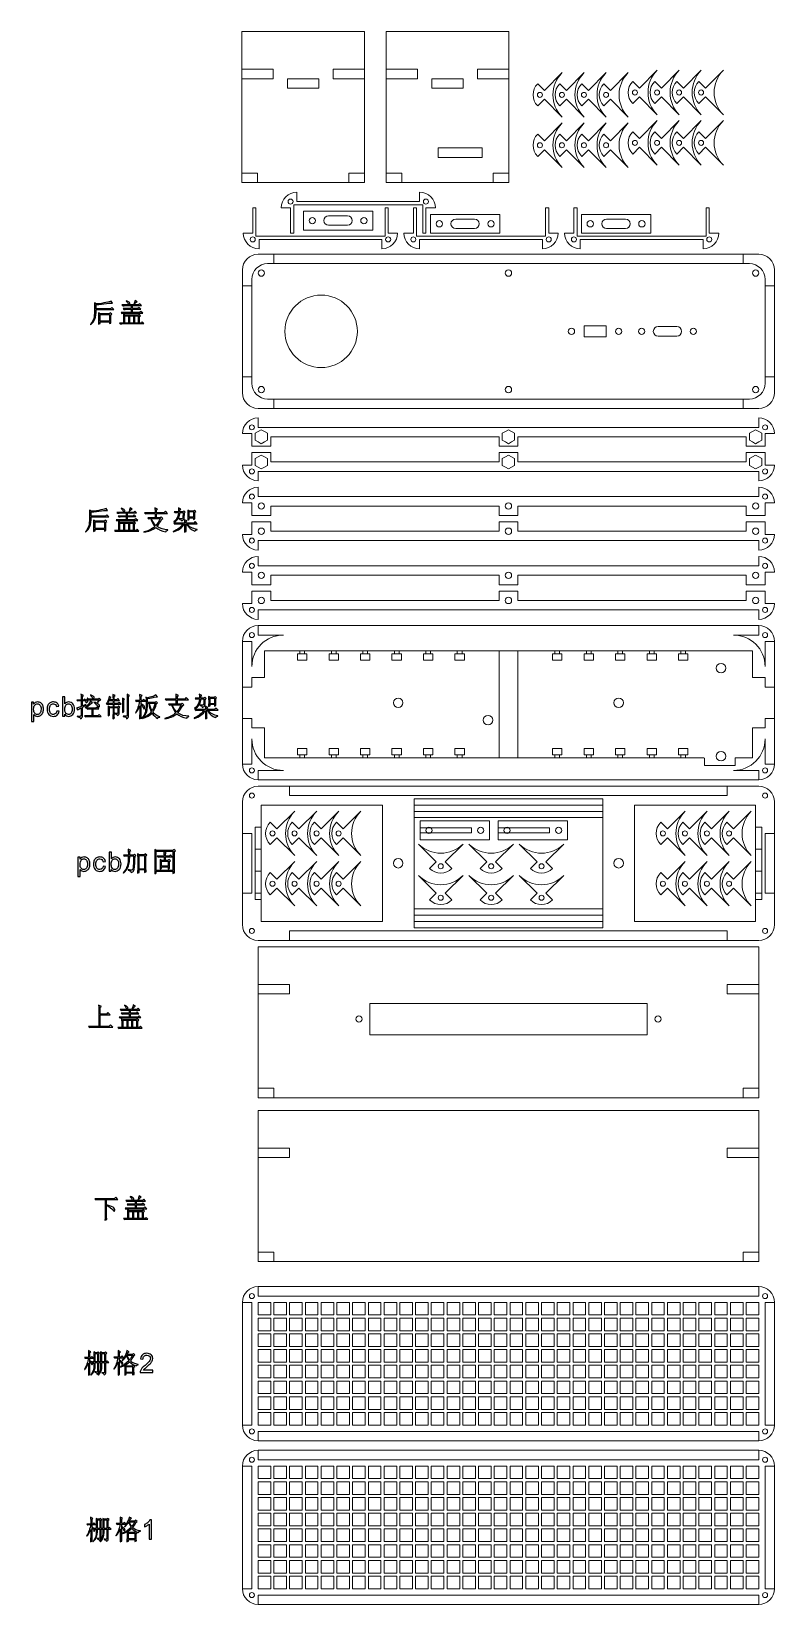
# Model space of a CAD drawing. Header units: millimetres. Extents: x -288 to -52, y -435 to 65.
import ezdxf

# ---------------------------------------------------------------- set-up
doc = ezdxf.new("R2010")
doc.units = ezdxf.units.MM
doc.header["$MEASUREMENT"] = 0
doc.layers.add('layer 1', color=7, linetype='Continuous')

msp = doc.modelspace()

# ---------------------------------------------------------------- linework, layer by layer
at = {"layer": 'layer 1', "color": 250, "lineweight": 20}
for points in [[(-201.66, 1.6668), (-179.66, 1.6668), (-179.66, 7.6668), (-201.66, 7.6668), (-201.66, 1.6668)], [(-161.3111, 0.6526), (-139.3111, 0.6526), (-139.3111, 6.6526), (-161.3111, 6.6526), (-161.3111, 0.6526)], [(-113.3773, 0.6525), (-91.3773, 0.6525), (-91.3773, 6.6525), (-113.3773, 6.6525), (-113.3773, 0.6525)], [(-112.5443, -32.2631), (-105.5443, -32.2631), (-105.5443, -28.7631), (-112.5443, -28.7631), (-112.5443, -32.2631)], [(-203.5443, -135.0131), (-200.5443, -135.0131), (-200.5443, -133.0131), (-203.5443, -133.0131), (-203.5443, -135.0131)], [(-193.5443, -135.0131), (-190.5443, -135.0131), (-190.5443, -133.0131), (-193.5443, -133.0131), (-193.5443, -135.0131)], [(-183.5443, -135.0131), (-180.5443, -135.0131), (-180.5443, -133.0131), (-183.5443, -133.0131), (-183.5443, -135.0131)], [(-173.5443, -135.0131), (-170.5443, -135.0131), (-170.5443, -133.0131), (-173.5443, -133.0131), (-173.5443, -135.0131)], [(-163.5443, -135.0131), (-160.5443, -135.0131), (-160.5443, -133.0131), (-163.5443, -133.0131), (-163.5443, -135.0131)], [(-153.5443, -135.0131), (-150.5443, -135.0131), (-150.5443, -133.0131), (-153.5443, -133.0131), (-153.5443, -135.0131)], [(-122.5443, -135.0131), (-119.5443, -135.0131), (-119.5443, -133.0131), (-122.5443, -133.0131), (-122.5443, -135.0131)], [(-112.5443, -135.0131), (-109.5443, -135.0131), (-109.5443, -133.0131), (-112.5443, -133.0131), (-112.5443, -135.0131)], [(-102.5443, -135.0131), (-99.5443, -135.0131), (-99.5443, -133.0131), (-102.5443, -133.0131), (-102.5443, -135.0131)], [(-92.5443, -135.0131), (-89.5443, -135.0131), (-89.5443, -133.0131), (-92.5443, -133.0131), (-92.5443, -135.0131)], [(-82.5443, -135.0131), (-79.5443, -135.0131), (-79.5443, -133.0131), (-82.5443, -133.0131), (-82.5443, -135.0131)], [(-164.586, -192.0723), (-142.586, -192.0723), (-142.586, -186.0723), (-164.586, -186.0723), (-164.586, -192.0723)], [(-139.8011, -192.0487), (-117.8011, -192.0487), (-117.8011, -186.0487), (-139.8011, -186.0487), (-139.8011, -192.0487)], [(-216.0443, -343.0131), (-212.0443, -343.0131), (-212.0443, -339.0131), (-216.0443, -339.0131), (-216.0443, -343.0131)], [(-211.0443, -343.0131), (-207.0443, -343.0131), (-207.0443, -339.0131), (-211.0443, -339.0131), (-211.0443, -343.0131)], [(-206.0443, -343.0131), (-202.0443, -343.0131), (-202.0443, -339.0131), (-206.0443, -339.0131), (-206.0443, -343.0131)], [(-201.0443, -343.0131), (-197.0443, -343.0131), (-197.0443, -339.0131), (-201.0443, -339.0131), (-201.0443, -343.0131)], [(-196.0443, -343.0131), (-192.0443, -343.0131), (-192.0443, -339.0131), (-196.0443, -339.0131), (-196.0443, -343.0131)], [(-191.0443, -343.0131), (-187.0443, -343.0131), (-187.0443, -339.0131), (-191.0443, -339.0131), (-191.0443, -343.0131)], [(-186.0443, -343.0131), (-182.0443, -343.0131), (-182.0443, -339.0131), (-186.0443, -339.0131), (-186.0443, -343.0131)], [(-181.0443, -343.0131), (-177.0443, -343.0131), (-177.0443, -339.0131), (-181.0443, -339.0131), (-181.0443, -343.0131)], [(-176.0443, -343.0131), (-172.0443, -343.0131), (-172.0443, -339.0131), (-176.0443, -339.0131), (-176.0443, -343.0131)], [(-176.0443, -343.0131), (-172.0443, -343.0131), (-172.0443, -339.0131), (-176.0443, -339.0131), (-176.0443, -343.0131)], [(-171.0443, -343.0131), (-167.0443, -343.0131), (-167.0443, -339.0131), (-171.0443, -339.0131), (-171.0443, -343.0131)], [(-166.0443, -343.0131), (-162.0443, -343.0131), (-162.0443, -339.0131), (-166.0443, -339.0131), (-166.0443, -343.0131)], [(-161.0443, -343.0131), (-157.0443, -343.0131), (-157.0443, -339.0131), (-161.0443, -339.0131), (-161.0443, -343.0131)], [(-156.0443, -343.0131), (-152.0443, -343.0131), (-152.0443, -339.0131), (-156.0443, -339.0131), (-156.0443, -343.0131)], [(-151.0443, -343.0131), (-147.0443, -343.0131), (-147.0443, -339.0131), (-151.0443, -339.0131), (-151.0443, -343.0131)], [(-146.0443, -343.0131), (-142.0443, -343.0131), (-142.0443, -339.0131), (-146.0443, -339.0131), (-146.0443, -343.0131)], [(-141.0443, -343.0131), (-137.0443, -343.0131), (-137.0443, -339.0131), (-141.0443, -339.0131), (-141.0443, -343.0131)], [(-136.0443, -343.0131), (-132.0443, -343.0131), (-132.0443, -339.0131), (-136.0443, -339.0131), (-136.0443, -343.0131)], [(-136.0443, -343.0131), (-132.0443, -343.0131), (-132.0443, -339.0131), (-136.0443, -339.0131), (-136.0443, -343.0131)], [(-131.0443, -343.0131), (-127.0443, -343.0131), (-127.0443, -339.0131), (-131.0443, -339.0131), (-131.0443, -343.0131)], [(-126.0443, -343.0131), (-122.0443, -343.0131), (-122.0443, -339.0131), (-126.0443, -339.0131), (-126.0443, -343.0131)], [(-121.0443, -343.0131), (-117.0443, -343.0131), (-117.0443, -339.0131), (-121.0443, -339.0131), (-121.0443, -343.0131)], [(-116.0443, -343.0131), (-112.0443, -343.0131), (-112.0443, -339.0131), (-116.0443, -339.0131), (-116.0443, -343.0131)], [(-111.0443, -343.0131), (-107.0443, -343.0131), (-107.0443, -339.0131), (-111.0443, -339.0131), (-111.0443, -343.0131)], [(-106.0443, -343.0131), (-102.0443, -343.0131), (-102.0443, -339.0131), (-106.0443, -339.0131), (-106.0443, -343.0131)], [(-101.0443, -343.0131), (-97.0443, -343.0131), (-97.0443, -339.0131), (-101.0443, -339.0131), (-101.0443, -343.0131)], [(-96.0443, -343.0131), (-92.0443, -343.0131), (-92.0443, -339.0131), (-96.0443, -339.0131), (-96.0443, -343.0131)], [(-96.0443, -343.0131), (-92.0443, -343.0131), (-92.0443, -339.0131), (-96.0443, -339.0131), (-96.0443, -343.0131)], [(-91.0443, -343.0131), (-87.0443, -343.0131), (-87.0443, -339.0131), (-91.0443, -339.0131), (-91.0443, -343.0131)], [(-86.0443, -343.0131), (-82.0443, -343.0131), (-82.0443, -339.0131), (-86.0443, -339.0131), (-86.0443, -343.0131)], [(-81.0443, -343.0131), (-77.0443, -343.0131), (-77.0443, -339.0131), (-81.0443, -339.0131), (-81.0443, -343.0131)], [(-76.0443, -343.0131), (-72.0443, -343.0131), (-72.0443, -339.0131), (-76.0443, -339.0131), (-76.0443, -343.0131)], [(-71.0443, -343.0131), (-67.0443, -343.0131), (-67.0443, -339.0131), (-71.0443, -339.0131), (-71.0443, -343.0131)], [(-66.0443, -343.0131), (-62.0443, -343.0131), (-62.0443, -339.0131), (-66.0443, -339.0131), (-66.0443, -343.0131)], [(-61.0443, -343.0131), (-57.0443, -343.0131), (-57.0443, -339.0131), (-61.0443, -339.0131), (-61.0443, -343.0131)], [(-216.0443, -348.0131), (-212.0443, -348.0131), (-212.0443, -344.0131), (-216.0443, -344.0131), (-216.0443, -348.0131)], [(-211.0443, -348.0131), (-207.0443, -348.0131), (-207.0443, -344.0131), (-211.0443, -344.0131), (-211.0443, -348.0131)], [(-206.0443, -348.0131), (-202.0443, -348.0131), (-202.0443, -344.0131), (-206.0443, -344.0131), (-206.0443, -348.0131)], [(-201.0443, -348.0131), (-197.0443, -348.0131), (-197.0443, -344.0131), (-201.0443, -344.0131), (-201.0443, -348.0131)], [(-196.0443, -348.0131), (-192.0443, -348.0131), (-192.0443, -344.0131), (-196.0443, -344.0131), (-196.0443, -348.0131)], [(-191.0443, -348.0131), (-187.0443, -348.0131), (-187.0443, -344.0131), (-191.0443, -344.0131), (-191.0443, -348.0131)], [(-186.0443, -348.0131), (-182.0443, -348.0131), (-182.0443, -344.0131), (-186.0443, -344.0131), (-186.0443, -348.0131)], [(-181.0443, -348.0131), (-177.0443, -348.0131), (-177.0443, -344.0131), (-181.0443, -344.0131), (-181.0443, -348.0131)], [(-176.0443, -348.0131), (-172.0443, -348.0131), (-172.0443, -344.0131), (-176.0443, -344.0131), (-176.0443, -348.0131)], [(-176.0443, -348.0131), (-172.0443, -348.0131), (-172.0443, -344.0131), (-176.0443, -344.0131), (-176.0443, -348.0131)], [(-171.0443, -348.0131), (-167.0443, -348.0131), (-167.0443, -344.0131), (-171.0443, -344.0131), (-171.0443, -348.0131)], [(-166.0443, -348.0131), (-162.0443, -348.0131), (-162.0443, -344.0131), (-166.0443, -344.0131), (-166.0443, -348.0131)], [(-161.0443, -348.0131), (-157.0443, -348.0131), (-157.0443, -344.0131), (-161.0443, -344.0131), (-161.0443, -348.0131)], [(-156.0443, -348.0131), (-152.0443, -348.0131), (-152.0443, -344.0131), (-156.0443, -344.0131), (-156.0443, -348.0131)], [(-151.0443, -348.0131), (-147.0443, -348.0131), (-147.0443, -344.0131), (-151.0443, -344.0131), (-151.0443, -348.0131)], [(-146.0443, -348.0131), (-142.0443, -348.0131), (-142.0443, -344.0131), (-146.0443, -344.0131), (-146.0443, -348.0131)], [(-141.0443, -348.0131), (-137.0443, -348.0131), (-137.0443, -344.0131), (-141.0443, -344.0131), (-141.0443, -348.0131)], [(-136.0443, -348.0131), (-132.0443, -348.0131), (-132.0443, -344.0131), (-136.0443, -344.0131), (-136.0443, -348.0131)], [(-136.0443, -348.0131), (-132.0443, -348.0131), (-132.0443, -344.0131), (-136.0443, -344.0131), (-136.0443, -348.0131)], [(-131.0443, -348.0131), (-127.0443, -348.0131), (-127.0443, -344.0131), (-131.0443, -344.0131), (-131.0443, -348.0131)], [(-126.0443, -348.0131), (-122.0443, -348.0131), (-122.0443, -344.0131), (-126.0443, -344.0131), (-126.0443, -348.0131)], [(-121.0443, -348.0131), (-117.0443, -348.0131), (-117.0443, -344.0131), (-121.0443, -344.0131), (-121.0443, -348.0131)], [(-116.0443, -348.0131), (-112.0443, -348.0131), (-112.0443, -344.0131), (-116.0443, -344.0131), (-116.0443, -348.0131)], [(-111.0443, -348.0131), (-107.0443, -348.0131), (-107.0443, -344.0131), (-111.0443, -344.0131), (-111.0443, -348.0131)], [(-106.0443, -348.0131), (-102.0443, -348.0131), (-102.0443, -344.0131), (-106.0443, -344.0131), (-106.0443, -348.0131)], [(-101.0443, -348.0131), (-97.0443, -348.0131), (-97.0443, -344.0131), (-101.0443, -344.0131), (-101.0443, -348.0131)], [(-96.0443, -348.0131), (-92.0443, -348.0131), (-92.0443, -344.0131), (-96.0443, -344.0131), (-96.0443, -348.0131)], [(-96.0443, -348.0131), (-92.0443, -348.0131), (-92.0443, -344.0131), (-96.0443, -344.0131), (-96.0443, -348.0131)], [(-91.0443, -348.0131), (-87.0443, -348.0131), (-87.0443, -344.0131), (-91.0443, -344.0131), (-91.0443, -348.0131)], [(-86.0443, -348.0131), (-82.0443, -348.0131), (-82.0443, -344.0131), (-86.0443, -344.0131), (-86.0443, -348.0131)], [(-81.0443, -348.0131), (-77.0443, -348.0131), (-77.0443, -344.0131), (-81.0443, -344.0131), (-81.0443, -348.0131)], [(-76.0443, -348.0131), (-72.0443, -348.0131), (-72.0443, -344.0131), (-76.0443, -344.0131), (-76.0443, -348.0131)], [(-71.0443, -348.0131), (-67.0443, -348.0131), (-67.0443, -344.0131), (-71.0443, -344.0131), (-71.0443, -348.0131)], [(-66.0443, -348.0131), (-62.0443, -348.0131), (-62.0443, -344.0131), (-66.0443, -344.0131), (-66.0443, -348.0131)], [(-61.0443, -348.0131), (-57.0443, -348.0131), (-57.0443, -344.0131), (-61.0443, -344.0131), (-61.0443, -348.0131)], [(-216.0443, -353.0131), (-212.0443, -353.0131), (-212.0443, -349.0131), (-216.0443, -349.0131), (-216.0443, -353.0131)], [(-211.0443, -353.0131), (-207.0443, -353.0131), (-207.0443, -349.0131), (-211.0443, -349.0131), (-211.0443, -353.0131)], [(-206.0443, -353.0131), (-202.0443, -353.0131), (-202.0443, -349.0131), (-206.0443, -349.0131), (-206.0443, -353.0131)], [(-201.0443, -353.0131), (-197.0443, -353.0131), (-197.0443, -349.0131), (-201.0443, -349.0131), (-201.0443, -353.0131)], [(-196.0443, -353.0131), (-192.0443, -353.0131), (-192.0443, -349.0131), (-196.0443, -349.0131), (-196.0443, -353.0131)], [(-191.0443, -353.0131), (-187.0443, -353.0131), (-187.0443, -349.0131), (-191.0443, -349.0131), (-191.0443, -353.0131)], [(-186.0443, -353.0131), (-182.0443, -353.0131), (-182.0443, -349.0131), (-186.0443, -349.0131), (-186.0443, -353.0131)], [(-181.0443, -353.0131), (-177.0443, -353.0131), (-177.0443, -349.0131), (-181.0443, -349.0131), (-181.0443, -353.0131)], [(-176.0443, -353.0131), (-172.0443, -353.0131), (-172.0443, -349.0131), (-176.0443, -349.0131), (-176.0443, -353.0131)], [(-176.0443, -353.0131), (-172.0443, -353.0131), (-172.0443, -349.0131), (-176.0443, -349.0131), (-176.0443, -353.0131)], [(-171.0443, -353.0131), (-167.0443, -353.0131), (-167.0443, -349.0131), (-171.0443, -349.0131), (-171.0443, -353.0131)], [(-166.0443, -353.0131), (-162.0443, -353.0131), (-162.0443, -349.0131), (-166.0443, -349.0131), (-166.0443, -353.0131)], [(-161.0443, -353.0131), (-157.0443, -353.0131), (-157.0443, -349.0131), (-161.0443, -349.0131), (-161.0443, -353.0131)], [(-156.0443, -353.0131), (-152.0443, -353.0131), (-152.0443, -349.0131), (-156.0443, -349.0131), (-156.0443, -353.0131)], [(-151.0443, -353.0131), (-147.0443, -353.0131), (-147.0443, -349.0131), (-151.0443, -349.0131), (-151.0443, -353.0131)], [(-146.0443, -353.0131), (-142.0443, -353.0131), (-142.0443, -349.0131), (-146.0443, -349.0131), (-146.0443, -353.0131)], [(-141.0443, -353.0131), (-137.0443, -353.0131), (-137.0443, -349.0131), (-141.0443, -349.0131), (-141.0443, -353.0131)], [(-136.0443, -353.0131), (-132.0443, -353.0131), (-132.0443, -349.0131), (-136.0443, -349.0131), (-136.0443, -353.0131)], [(-136.0443, -353.0131), (-132.0443, -353.0131), (-132.0443, -349.0131), (-136.0443, -349.0131), (-136.0443, -353.0131)], [(-131.0443, -353.0131), (-127.0443, -353.0131), (-127.0443, -349.0131), (-131.0443, -349.0131), (-131.0443, -353.0131)], [(-126.0443, -353.0131), (-122.0443, -353.0131), (-122.0443, -349.0131), (-126.0443, -349.0131), (-126.0443, -353.0131)], [(-121.0443, -353.0131), (-117.0443, -353.0131), (-117.0443, -349.0131), (-121.0443, -349.0131), (-121.0443, -353.0131)], [(-116.0443, -353.0131), (-112.0443, -353.0131), (-112.0443, -349.0131), (-116.0443, -349.0131), (-116.0443, -353.0131)], [(-111.0443, -353.0131), (-107.0443, -353.0131), (-107.0443, -349.0131), (-111.0443, -349.0131), (-111.0443, -353.0131)], [(-106.0443, -353.0131), (-102.0443, -353.0131), (-102.0443, -349.0131), (-106.0443, -349.0131), (-106.0443, -353.0131)], [(-101.0443, -353.0131), (-97.0443, -353.0131), (-97.0443, -349.0131), (-101.0443, -349.0131), (-101.0443, -353.0131)], [(-96.0443, -353.0131), (-92.0443, -353.0131), (-92.0443, -349.0131), (-96.0443, -349.0131), (-96.0443, -353.0131)], [(-96.0443, -353.0131), (-92.0443, -353.0131), (-92.0443, -349.0131), (-96.0443, -349.0131), (-96.0443, -353.0131)], [(-91.0443, -353.0131), (-87.0443, -353.0131), (-87.0443, -349.0131), (-91.0443, -349.0131), (-91.0443, -353.0131)], [(-86.0443, -353.0131), (-82.0443, -353.0131), (-82.0443, -349.0131), (-86.0443, -349.0131), (-86.0443, -353.0131)], [(-81.0443, -353.0131), (-77.0443, -353.0131), (-77.0443, -349.0131), (-81.0443, -349.0131), (-81.0443, -353.0131)], [(-76.0443, -353.0131), (-72.0443, -353.0131), (-72.0443, -349.0131), (-76.0443, -349.0131), (-76.0443, -353.0131)], [(-71.0443, -353.0131), (-67.0443, -353.0131), (-67.0443, -349.0131), (-71.0443, -349.0131), (-71.0443, -353.0131)], [(-66.0443, -353.0131), (-62.0443, -353.0131), (-62.0443, -349.0131), (-66.0443, -349.0131), (-66.0443, -353.0131)], [(-61.0443, -353.0131), (-57.0443, -353.0131), (-57.0443, -349.0131), (-61.0443, -349.0131), (-61.0443, -353.0131)], [(-216.0443, -358.0131), (-212.0443, -358.0131), (-212.0443, -354.0131), (-216.0443, -354.0131), (-216.0443, -358.0131)], [(-211.0443, -358.0131), (-207.0443, -358.0131), (-207.0443, -354.0131), (-211.0443, -354.0131), (-211.0443, -358.0131)], [(-206.0443, -358.0131), (-202.0443, -358.0131), (-202.0443, -354.0131), (-206.0443, -354.0131), (-206.0443, -358.0131)], [(-201.0443, -358.0131), (-197.0443, -358.0131), (-197.0443, -354.0131), (-201.0443, -354.0131), (-201.0443, -358.0131)], [(-196.0443, -358.0131), (-192.0443, -358.0131), (-192.0443, -354.0131), (-196.0443, -354.0131), (-196.0443, -358.0131)], [(-191.0443, -358.0131), (-187.0443, -358.0131), (-187.0443, -354.0131), (-191.0443, -354.0131), (-191.0443, -358.0131)], [(-186.0443, -358.0131), (-182.0443, -358.0131), (-182.0443, -354.0131), (-186.0443, -354.0131), (-186.0443, -358.0131)], [(-181.0443, -358.0131), (-177.0443, -358.0131), (-177.0443, -354.0131), (-181.0443, -354.0131), (-181.0443, -358.0131)], [(-176.0443, -358.0131), (-172.0443, -358.0131), (-172.0443, -354.0131), (-176.0443, -354.0131), (-176.0443, -358.0131)], [(-176.0443, -358.0131), (-172.0443, -358.0131), (-172.0443, -354.0131), (-176.0443, -354.0131), (-176.0443, -358.0131)], [(-171.0443, -358.0131), (-167.0443, -358.0131), (-167.0443, -354.0131), (-171.0443, -354.0131), (-171.0443, -358.0131)], [(-166.0443, -358.0131), (-162.0443, -358.0131), (-162.0443, -354.0131), (-166.0443, -354.0131), (-166.0443, -358.0131)], [(-161.0443, -358.0131), (-157.0443, -358.0131), (-157.0443, -354.0131), (-161.0443, -354.0131), (-161.0443, -358.0131)], [(-156.0443, -358.0131), (-152.0443, -358.0131), (-152.0443, -354.0131), (-156.0443, -354.0131), (-156.0443, -358.0131)], [(-151.0443, -358.0131), (-147.0443, -358.0131), (-147.0443, -354.0131), (-151.0443, -354.0131), (-151.0443, -358.0131)], [(-146.0443, -358.0131), (-142.0443, -358.0131), (-142.0443, -354.0131), (-146.0443, -354.0131), (-146.0443, -358.0131)], [(-141.0443, -358.0131), (-137.0443, -358.0131), (-137.0443, -354.0131), (-141.0443, -354.0131), (-141.0443, -358.0131)], [(-136.0443, -358.0131), (-132.0443, -358.0131), (-132.0443, -354.0131), (-136.0443, -354.0131), (-136.0443, -358.0131)], [(-136.0443, -358.0131), (-132.0443, -358.0131), (-132.0443, -354.0131), (-136.0443, -354.0131), (-136.0443, -358.0131)], [(-131.0443, -358.0131), (-127.0443, -358.0131), (-127.0443, -354.0131), (-131.0443, -354.0131), (-131.0443, -358.0131)], [(-126.0443, -358.0131), (-122.0443, -358.0131), (-122.0443, -354.0131), (-126.0443, -354.0131), (-126.0443, -358.0131)], [(-121.0443, -358.0131), (-117.0443, -358.0131), (-117.0443, -354.0131), (-121.0443, -354.0131), (-121.0443, -358.0131)], [(-116.0443, -358.0131), (-112.0443, -358.0131), (-112.0443, -354.0131), (-116.0443, -354.0131), (-116.0443, -358.0131)], [(-111.0443, -358.0131), (-107.0443, -358.0131), (-107.0443, -354.0131), (-111.0443, -354.0131), (-111.0443, -358.0131)], [(-106.0443, -358.0131), (-102.0443, -358.0131), (-102.0443, -354.0131), (-106.0443, -354.0131), (-106.0443, -358.0131)], [(-101.0443, -358.0131), (-97.0443, -358.0131), (-97.0443, -354.0131), (-101.0443, -354.0131), (-101.0443, -358.0131)], [(-96.0443, -358.0131), (-92.0443, -358.0131), (-92.0443, -354.0131), (-96.0443, -354.0131), (-96.0443, -358.0131)], [(-96.0443, -358.0131), (-92.0443, -358.0131), (-92.0443, -354.0131), (-96.0443, -354.0131), (-96.0443, -358.0131)], [(-91.0443, -358.0131), (-87.0443, -358.0131), (-87.0443, -354.0131), (-91.0443, -354.0131), (-91.0443, -358.0131)], [(-86.0443, -358.0131), (-82.0443, -358.0131), (-82.0443, -354.0131), (-86.0443, -354.0131), (-86.0443, -358.0131)], [(-81.0443, -358.0131), (-77.0443, -358.0131), (-77.0443, -354.0131), (-81.0443, -354.0131), (-81.0443, -358.0131)], [(-76.0443, -358.0131), (-72.0443, -358.0131), (-72.0443, -354.0131), (-76.0443, -354.0131), (-76.0443, -358.0131)], [(-71.0443, -358.0131), (-67.0443, -358.0131), (-67.0443, -354.0131), (-71.0443, -354.0131), (-71.0443, -358.0131)], [(-66.0443, -358.0131), (-62.0443, -358.0131), (-62.0443, -354.0131), (-66.0443, -354.0131), (-66.0443, -358.0131)], [(-61.0443, -358.0131), (-57.0443, -358.0131), (-57.0443, -354.0131), (-61.0443, -354.0131), (-61.0443, -358.0131)], [(-216.0443, -363.0131), (-212.0443, -363.0131), (-212.0443, -359.0131), (-216.0443, -359.0131), (-216.0443, -363.0131)], [(-211.0443, -363.0131), (-207.0443, -363.0131), (-207.0443, -359.0131), (-211.0443, -359.0131), (-211.0443, -363.0131)], [(-206.0443, -363.0131), (-202.0443, -363.0131), (-202.0443, -359.0131), (-206.0443, -359.0131), (-206.0443, -363.0131)], [(-201.0443, -363.0131), (-197.0443, -363.0131), (-197.0443, -359.0131), (-201.0443, -359.0131), (-201.0443, -363.0131)], [(-196.0443, -363.0131), (-192.0443, -363.0131), (-192.0443, -359.0131), (-196.0443, -359.0131), (-196.0443, -363.0131)], [(-191.0443, -363.0131), (-187.0443, -363.0131), (-187.0443, -359.0131), (-191.0443, -359.0131), (-191.0443, -363.0131)], [(-186.0443, -363.0131), (-182.0443, -363.0131), (-182.0443, -359.0131), (-186.0443, -359.0131), (-186.0443, -363.0131)], [(-181.0443, -363.0131), (-177.0443, -363.0131), (-177.0443, -359.0131), (-181.0443, -359.0131), (-181.0443, -363.0131)], [(-176.0443, -363.0131), (-172.0443, -363.0131), (-172.0443, -359.0131), (-176.0443, -359.0131), (-176.0443, -363.0131)], [(-176.0443, -363.0131), (-172.0443, -363.0131), (-172.0443, -359.0131), (-176.0443, -359.0131), (-176.0443, -363.0131)], [(-171.0443, -363.0131), (-167.0443, -363.0131), (-167.0443, -359.0131), (-171.0443, -359.0131), (-171.0443, -363.0131)], [(-166.0443, -363.0131), (-162.0443, -363.0131), (-162.0443, -359.0131), (-166.0443, -359.0131), (-166.0443, -363.0131)], [(-161.0443, -363.0131), (-157.0443, -363.0131), (-157.0443, -359.0131), (-161.0443, -359.0131), (-161.0443, -363.0131)], [(-156.0443, -363.0131), (-152.0443, -363.0131), (-152.0443, -359.0131), (-156.0443, -359.0131), (-156.0443, -363.0131)], [(-151.0443, -363.0131), (-147.0443, -363.0131), (-147.0443, -359.0131), (-151.0443, -359.0131), (-151.0443, -363.0131)], [(-146.0443, -363.0131), (-142.0443, -363.0131), (-142.0443, -359.0131), (-146.0443, -359.0131), (-146.0443, -363.0131)], [(-141.0443, -363.0131), (-137.0443, -363.0131), (-137.0443, -359.0131), (-141.0443, -359.0131), (-141.0443, -363.0131)], [(-136.0443, -363.0131), (-132.0443, -363.0131), (-132.0443, -359.0131), (-136.0443, -359.0131), (-136.0443, -363.0131)], [(-136.0443, -363.0131), (-132.0443, -363.0131), (-132.0443, -359.0131), (-136.0443, -359.0131), (-136.0443, -363.0131)], [(-131.0443, -363.0131), (-127.0443, -363.0131), (-127.0443, -359.0131), (-131.0443, -359.0131), (-131.0443, -363.0131)], [(-126.0443, -363.0131), (-122.0443, -363.0131), (-122.0443, -359.0131), (-126.0443, -359.0131), (-126.0443, -363.0131)], [(-121.0443, -363.0131), (-117.0443, -363.0131), (-117.0443, -359.0131), (-121.0443, -359.0131), (-121.0443, -363.0131)], [(-116.0443, -363.0131), (-112.0443, -363.0131), (-112.0443, -359.0131), (-116.0443, -359.0131), (-116.0443, -363.0131)], [(-111.0443, -363.0131), (-107.0443, -363.0131), (-107.0443, -359.0131), (-111.0443, -359.0131), (-111.0443, -363.0131)], [(-106.0443, -363.0131), (-102.0443, -363.0131), (-102.0443, -359.0131), (-106.0443, -359.0131), (-106.0443, -363.0131)], [(-101.0443, -363.0131), (-97.0443, -363.0131), (-97.0443, -359.0131), (-101.0443, -359.0131), (-101.0443, -363.0131)], [(-96.0443, -363.0131), (-92.0443, -363.0131), (-92.0443, -359.0131), (-96.0443, -359.0131), (-96.0443, -363.0131)], [(-96.0443, -363.0131), (-92.0443, -363.0131), (-92.0443, -359.0131), (-96.0443, -359.0131), (-96.0443, -363.0131)], [(-91.0443, -363.0131), (-87.0443, -363.0131), (-87.0443, -359.0131), (-91.0443, -359.0131), (-91.0443, -363.0131)], [(-86.0443, -363.0131), (-82.0443, -363.0131), (-82.0443, -359.0131), (-86.0443, -359.0131), (-86.0443, -363.0131)], [(-81.0443, -363.0131), (-77.0443, -363.0131), (-77.0443, -359.0131), (-81.0443, -359.0131), (-81.0443, -363.0131)], [(-76.0443, -363.0131), (-72.0443, -363.0131), (-72.0443, -359.0131), (-76.0443, -359.0131), (-76.0443, -363.0131)], [(-71.0443, -363.0131), (-67.0443, -363.0131), (-67.0443, -359.0131), (-71.0443, -359.0131), (-71.0443, -363.0131)], [(-66.0443, -363.0131), (-62.0443, -363.0131), (-62.0443, -359.0131), (-66.0443, -359.0131), (-66.0443, -363.0131)], [(-61.0443, -363.0131), (-57.0443, -363.0131), (-57.0443, -359.0131), (-61.0443, -359.0131), (-61.0443, -363.0131)], [(-216.0443, -368.0131), (-212.0443, -368.0131), (-212.0443, -364.0131), (-216.0443, -364.0131), (-216.0443, -368.0131)], [(-211.0443, -368.0131), (-207.0443, -368.0131), (-207.0443, -364.0131), (-211.0443, -364.0131), (-211.0443, -368.0131)], [(-206.0443, -368.0131), (-202.0443, -368.0131), (-202.0443, -364.0131), (-206.0443, -364.0131), (-206.0443, -368.0131)], [(-201.0443, -368.0131), (-197.0443, -368.0131), (-197.0443, -364.0131), (-201.0443, -364.0131), (-201.0443, -368.0131)], [(-196.0443, -368.0131), (-192.0443, -368.0131), (-192.0443, -364.0131), (-196.0443, -364.0131), (-196.0443, -368.0131)], [(-191.0443, -368.0131), (-187.0443, -368.0131), (-187.0443, -364.0131), (-191.0443, -364.0131), (-191.0443, -368.0131)], [(-186.0443, -368.0131), (-182.0443, -368.0131), (-182.0443, -364.0131), (-186.0443, -364.0131), (-186.0443, -368.0131)], [(-181.0443, -368.0131), (-177.0443, -368.0131), (-177.0443, -364.0131), (-181.0443, -364.0131), (-181.0443, -368.0131)], [(-176.0443, -368.0131), (-172.0443, -368.0131), (-172.0443, -364.0131), (-176.0443, -364.0131), (-176.0443, -368.0131)], [(-176.0443, -368.0131), (-172.0443, -368.0131), (-172.0443, -364.0131), (-176.0443, -364.0131), (-176.0443, -368.0131)], [(-171.0443, -368.0131), (-167.0443, -368.0131), (-167.0443, -364.0131), (-171.0443, -364.0131), (-171.0443, -368.0131)], [(-166.0443, -368.0131), (-162.0443, -368.0131), (-162.0443, -364.0131), (-166.0443, -364.0131), (-166.0443, -368.0131)], [(-161.0443, -368.0131), (-157.0443, -368.0131), (-157.0443, -364.0131), (-161.0443, -364.0131), (-161.0443, -368.0131)], [(-156.0443, -368.0131), (-152.0443, -368.0131), (-152.0443, -364.0131), (-156.0443, -364.0131), (-156.0443, -368.0131)], [(-151.0443, -368.0131), (-147.0443, -368.0131), (-147.0443, -364.0131), (-151.0443, -364.0131), (-151.0443, -368.0131)], [(-146.0443, -368.0131), (-142.0443, -368.0131), (-142.0443, -364.0131), (-146.0443, -364.0131), (-146.0443, -368.0131)], [(-141.0443, -368.0131), (-137.0443, -368.0131), (-137.0443, -364.0131), (-141.0443, -364.0131), (-141.0443, -368.0131)], [(-136.0443, -368.0131), (-132.0443, -368.0131), (-132.0443, -364.0131), (-136.0443, -364.0131), (-136.0443, -368.0131)], [(-136.0443, -368.0131), (-132.0443, -368.0131), (-132.0443, -364.0131), (-136.0443, -364.0131), (-136.0443, -368.0131)], [(-131.0443, -368.0131), (-127.0443, -368.0131), (-127.0443, -364.0131), (-131.0443, -364.0131), (-131.0443, -368.0131)], [(-126.0443, -368.0131), (-122.0443, -368.0131), (-122.0443, -364.0131), (-126.0443, -364.0131), (-126.0443, -368.0131)], [(-121.0443, -368.0131), (-117.0443, -368.0131), (-117.0443, -364.0131), (-121.0443, -364.0131), (-121.0443, -368.0131)], [(-116.0443, -368.0131), (-112.0443, -368.0131), (-112.0443, -364.0131), (-116.0443, -364.0131), (-116.0443, -368.0131)], [(-111.0443, -368.0131), (-107.0443, -368.0131), (-107.0443, -364.0131), (-111.0443, -364.0131), (-111.0443, -368.0131)], [(-106.0443, -368.0131), (-102.0443, -368.0131), (-102.0443, -364.0131), (-106.0443, -364.0131), (-106.0443, -368.0131)], [(-101.0443, -368.0131), (-97.0443, -368.0131), (-97.0443, -364.0131), (-101.0443, -364.0131), (-101.0443, -368.0131)], [(-96.0443, -368.0131), (-92.0443, -368.0131), (-92.0443, -364.0131), (-96.0443, -364.0131), (-96.0443, -368.0131)], [(-96.0443, -368.0131), (-92.0443, -368.0131), (-92.0443, -364.0131), (-96.0443, -364.0131), (-96.0443, -368.0131)], [(-91.0443, -368.0131), (-87.0443, -368.0131), (-87.0443, -364.0131), (-91.0443, -364.0131), (-91.0443, -368.0131)], [(-86.0443, -368.0131), (-82.0443, -368.0131), (-82.0443, -364.0131), (-86.0443, -364.0131), (-86.0443, -368.0131)], [(-81.0443, -368.0131), (-77.0443, -368.0131), (-77.0443, -364.0131), (-81.0443, -364.0131), (-81.0443, -368.0131)], [(-76.0443, -368.0131), (-72.0443, -368.0131), (-72.0443, -364.0131), (-76.0443, -364.0131), (-76.0443, -368.0131)], [(-71.0443, -368.0131), (-67.0443, -368.0131), (-67.0443, -364.0131), (-71.0443, -364.0131), (-71.0443, -368.0131)], [(-66.0443, -368.0131), (-62.0443, -368.0131), (-62.0443, -364.0131), (-66.0443, -364.0131), (-66.0443, -368.0131)], [(-61.0443, -368.0131), (-57.0443, -368.0131), (-57.0443, -364.0131), (-61.0443, -364.0131), (-61.0443, -368.0131)], [(-216.0443, -373.0131), (-212.0443, -373.0131), (-212.0443, -369.0131), (-216.0443, -369.0131), (-216.0443, -373.0131)], [(-211.0443, -373.0131), (-207.0443, -373.0131), (-207.0443, -369.0131), (-211.0443, -369.0131), (-211.0443, -373.0131)], [(-206.0443, -373.0131), (-202.0443, -373.0131), (-202.0443, -369.0131), (-206.0443, -369.0131), (-206.0443, -373.0131)], [(-201.0443, -373.0131), (-197.0443, -373.0131), (-197.0443, -369.0131), (-201.0443, -369.0131), (-201.0443, -373.0131)], [(-196.0443, -373.0131), (-192.0443, -373.0131), (-192.0443, -369.0131), (-196.0443, -369.0131), (-196.0443, -373.0131)], [(-191.0443, -373.0131), (-187.0443, -373.0131), (-187.0443, -369.0131), (-191.0443, -369.0131), (-191.0443, -373.0131)], [(-186.0443, -373.0131), (-182.0443, -373.0131), (-182.0443, -369.0131), (-186.0443, -369.0131), (-186.0443, -373.0131)], [(-181.0443, -373.0131), (-177.0443, -373.0131), (-177.0443, -369.0131), (-181.0443, -369.0131), (-181.0443, -373.0131)], [(-176.0443, -373.0131), (-172.0443, -373.0131), (-172.0443, -369.0131), (-176.0443, -369.0131), (-176.0443, -373.0131)], [(-176.0443, -373.0131), (-172.0443, -373.0131), (-172.0443, -369.0131), (-176.0443, -369.0131), (-176.0443, -373.0131)], [(-171.0443, -373.0131), (-167.0443, -373.0131), (-167.0443, -369.0131), (-171.0443, -369.0131), (-171.0443, -373.0131)], [(-166.0443, -373.0131), (-162.0443, -373.0131), (-162.0443, -369.0131), (-166.0443, -369.0131), (-166.0443, -373.0131)], [(-161.0443, -373.0131), (-157.0443, -373.0131), (-157.0443, -369.0131), (-161.0443, -369.0131), (-161.0443, -373.0131)], [(-156.0443, -373.0131), (-152.0443, -373.0131), (-152.0443, -369.0131), (-156.0443, -369.0131), (-156.0443, -373.0131)], [(-151.0443, -373.0131), (-147.0443, -373.0131), (-147.0443, -369.0131), (-151.0443, -369.0131), (-151.0443, -373.0131)], [(-146.0443, -373.0131), (-142.0443, -373.0131), (-142.0443, -369.0131), (-146.0443, -369.0131), (-146.0443, -373.0131)], [(-141.0443, -373.0131), (-137.0443, -373.0131), (-137.0443, -369.0131), (-141.0443, -369.0131), (-141.0443, -373.0131)], [(-136.0443, -373.0131), (-132.0443, -373.0131), (-132.0443, -369.0131), (-136.0443, -369.0131), (-136.0443, -373.0131)], [(-136.0443, -373.0131), (-132.0443, -373.0131), (-132.0443, -369.0131), (-136.0443, -369.0131), (-136.0443, -373.0131)], [(-131.0443, -373.0131), (-127.0443, -373.0131), (-127.0443, -369.0131), (-131.0443, -369.0131), (-131.0443, -373.0131)], [(-126.0443, -373.0131), (-122.0443, -373.0131), (-122.0443, -369.0131), (-126.0443, -369.0131), (-126.0443, -373.0131)], [(-121.0443, -373.0131), (-117.0443, -373.0131), (-117.0443, -369.0131), (-121.0443, -369.0131), (-121.0443, -373.0131)], [(-116.0443, -373.0131), (-112.0443, -373.0131), (-112.0443, -369.0131), (-116.0443, -369.0131), (-116.0443, -373.0131)], [(-111.0443, -373.0131), (-107.0443, -373.0131), (-107.0443, -369.0131), (-111.0443, -369.0131), (-111.0443, -373.0131)], [(-106.0443, -373.0131), (-102.0443, -373.0131), (-102.0443, -369.0131), (-106.0443, -369.0131), (-106.0443, -373.0131)], [(-101.0443, -373.0131), (-97.0443, -373.0131), (-97.0443, -369.0131), (-101.0443, -369.0131), (-101.0443, -373.0131)], [(-96.0443, -373.0131), (-92.0443, -373.0131), (-92.0443, -369.0131), (-96.0443, -369.0131), (-96.0443, -373.0131)], [(-96.0443, -373.0131), (-92.0443, -373.0131), (-92.0443, -369.0131), (-96.0443, -369.0131), (-96.0443, -373.0131)], [(-91.0443, -373.0131), (-87.0443, -373.0131), (-87.0443, -369.0131), (-91.0443, -369.0131), (-91.0443, -373.0131)], [(-86.0443, -373.0131), (-82.0443, -373.0131), (-82.0443, -369.0131), (-86.0443, -369.0131), (-86.0443, -373.0131)], [(-81.0443, -373.0131), (-77.0443, -373.0131), (-77.0443, -369.0131), (-81.0443, -369.0131), (-81.0443, -373.0131)], [(-76.0443, -373.0131), (-72.0443, -373.0131), (-72.0443, -369.0131), (-76.0443, -369.0131), (-76.0443, -373.0131)], [(-71.0443, -373.0131), (-67.0443, -373.0131), (-67.0443, -369.0131), (-71.0443, -369.0131), (-71.0443, -373.0131)], [(-66.0443, -373.0131), (-62.0443, -373.0131), (-62.0443, -369.0131), (-66.0443, -369.0131), (-66.0443, -373.0131)], [(-61.0443, -373.0131), (-57.0443, -373.0131), (-57.0443, -369.0131), (-61.0443, -369.0131), (-61.0443, -373.0131)], [(-216.0443, -378.0131), (-212.0443, -378.0131), (-212.0443, -374.0131), (-216.0443, -374.0131), (-216.0443, -378.0131)], [(-211.0443, -378.0131), (-207.0443, -378.0131), (-207.0443, -374.0131), (-211.0443, -374.0131), (-211.0443, -378.0131)], [(-206.0443, -378.0131), (-202.0443, -378.0131), (-202.0443, -374.0131), (-206.0443, -374.0131), (-206.0443, -378.0131)], [(-201.0443, -378.0131), (-197.0443, -378.0131), (-197.0443, -374.0131), (-201.0443, -374.0131), (-201.0443, -378.0131)], [(-196.0443, -378.0131), (-192.0443, -378.0131), (-192.0443, -374.0131), (-196.0443, -374.0131), (-196.0443, -378.0131)], [(-191.0443, -378.0131), (-187.0443, -378.0131), (-187.0443, -374.0131), (-191.0443, -374.0131), (-191.0443, -378.0131)], [(-186.0443, -378.0131), (-182.0443, -378.0131), (-182.0443, -374.0131), (-186.0443, -374.0131), (-186.0443, -378.0131)], [(-181.0443, -378.0131), (-177.0443, -378.0131), (-177.0443, -374.0131), (-181.0443, -374.0131), (-181.0443, -378.0131)], [(-176.0443, -378.0131), (-172.0443, -378.0131), (-172.0443, -374.0131), (-176.0443, -374.0131), (-176.0443, -378.0131)], [(-176.0443, -378.0131), (-172.0443, -378.0131), (-172.0443, -374.0131), (-176.0443, -374.0131), (-176.0443, -378.0131)], [(-171.0443, -378.0131), (-167.0443, -378.0131), (-167.0443, -374.0131), (-171.0443, -374.0131), (-171.0443, -378.0131)], [(-166.0443, -378.0131), (-162.0443, -378.0131), (-162.0443, -374.0131), (-166.0443, -374.0131), (-166.0443, -378.0131)], [(-161.0443, -378.0131), (-157.0443, -378.0131), (-157.0443, -374.0131), (-161.0443, -374.0131), (-161.0443, -378.0131)], [(-156.0443, -378.0131), (-152.0443, -378.0131), (-152.0443, -374.0131), (-156.0443, -374.0131), (-156.0443, -378.0131)], [(-151.0443, -378.0131), (-147.0443, -378.0131), (-147.0443, -374.0131), (-151.0443, -374.0131), (-151.0443, -378.0131)], [(-146.0443, -378.0131), (-142.0443, -378.0131), (-142.0443, -374.0131), (-146.0443, -374.0131), (-146.0443, -378.0131)], [(-141.0443, -378.0131), (-137.0443, -378.0131), (-137.0443, -374.0131), (-141.0443, -374.0131), (-141.0443, -378.0131)], [(-136.0443, -378.0131), (-132.0443, -378.0131), (-132.0443, -374.0131), (-136.0443, -374.0131), (-136.0443, -378.0131)], [(-136.0443, -378.0131), (-132.0443, -378.0131), (-132.0443, -374.0131), (-136.0443, -374.0131), (-136.0443, -378.0131)], [(-131.0443, -378.0131), (-127.0443, -378.0131), (-127.0443, -374.0131), (-131.0443, -374.0131), (-131.0443, -378.0131)], [(-126.0443, -378.0131), (-122.0443, -378.0131), (-122.0443, -374.0131), (-126.0443, -374.0131), (-126.0443, -378.0131)], [(-121.0443, -378.0131), (-117.0443, -378.0131), (-117.0443, -374.0131), (-121.0443, -374.0131), (-121.0443, -378.0131)], [(-116.0443, -378.0131), (-112.0443, -378.0131), (-112.0443, -374.0131), (-116.0443, -374.0131), (-116.0443, -378.0131)], [(-111.0443, -378.0131), (-107.0443, -378.0131), (-107.0443, -374.0131), (-111.0443, -374.0131), (-111.0443, -378.0131)], [(-106.0443, -378.0131), (-102.0443, -378.0131), (-102.0443, -374.0131), (-106.0443, -374.0131), (-106.0443, -378.0131)], [(-101.0443, -378.0131), (-97.0443, -378.0131), (-97.0443, -374.0131), (-101.0443, -374.0131), (-101.0443, -378.0131)], [(-96.0443, -378.0131), (-92.0443, -378.0131), (-92.0443, -374.0131), (-96.0443, -374.0131), (-96.0443, -378.0131)], [(-96.0443, -378.0131), (-92.0443, -378.0131), (-92.0443, -374.0131), (-96.0443, -374.0131), (-96.0443, -378.0131)], [(-91.0443, -378.0131), (-87.0443, -378.0131), (-87.0443, -374.0131), (-91.0443, -374.0131), (-91.0443, -378.0131)], [(-86.0443, -378.0131), (-82.0443, -378.0131), (-82.0443, -374.0131), (-86.0443, -374.0131), (-86.0443, -378.0131)], [(-81.0443, -378.0131), (-77.0443, -378.0131), (-77.0443, -374.0131), (-81.0443, -374.0131), (-81.0443, -378.0131)], [(-76.0443, -378.0131), (-72.0443, -378.0131), (-72.0443, -374.0131), (-76.0443, -374.0131), (-76.0443, -378.0131)], [(-71.0443, -378.0131), (-67.0443, -378.0131), (-67.0443, -374.0131), (-71.0443, -374.0131), (-71.0443, -378.0131)], [(-66.0443, -378.0131), (-62.0443, -378.0131), (-62.0443, -374.0131), (-66.0443, -374.0131), (-66.0443, -378.0131)], [(-61.0443, -378.0131), (-57.0443, -378.0131), (-57.0443, -374.0131), (-61.0443, -374.0131), (-61.0443, -378.0131)], [(-216.0443, -395.0131), (-212.0443, -395.0131), (-212.0443, -391.0131), (-216.0443, -391.0131), (-216.0443, -395.0131)], [(-211.0443, -395.0131), (-207.0443, -395.0131), (-207.0443, -391.0131), (-211.0443, -391.0131), (-211.0443, -395.0131)], [(-206.0443, -395.0131), (-202.0443, -395.0131), (-202.0443, -391.0131), (-206.0443, -391.0131), (-206.0443, -395.0131)], [(-201.0443, -395.0131), (-197.0443, -395.0131), (-197.0443, -391.0131), (-201.0443, -391.0131), (-201.0443, -395.0131)], [(-196.0443, -395.0131), (-192.0443, -395.0131), (-192.0443, -391.0131), (-196.0443, -391.0131), (-196.0443, -395.0131)], [(-191.0443, -395.0131), (-187.0443, -395.0131), (-187.0443, -391.0131), (-191.0443, -391.0131), (-191.0443, -395.0131)], [(-186.0443, -395.0131), (-182.0443, -395.0131), (-182.0443, -391.0131), (-186.0443, -391.0131), (-186.0443, -395.0131)], [(-181.0443, -395.0131), (-177.0443, -395.0131), (-177.0443, -391.0131), (-181.0443, -391.0131), (-181.0443, -395.0131)], [(-176.0443, -395.0131), (-172.0443, -395.0131), (-172.0443, -391.0131), (-176.0443, -391.0131), (-176.0443, -395.0131)], [(-176.0443, -395.0131), (-172.0443, -395.0131), (-172.0443, -391.0131), (-176.0443, -391.0131), (-176.0443, -395.0131)], [(-171.0443, -395.0131), (-167.0443, -395.0131), (-167.0443, -391.0131), (-171.0443, -391.0131), (-171.0443, -395.0131)], [(-166.0443, -395.0131), (-162.0443, -395.0131), (-162.0443, -391.0131), (-166.0443, -391.0131), (-166.0443, -395.0131)], [(-161.0443, -395.0131), (-157.0443, -395.0131), (-157.0443, -391.0131), (-161.0443, -391.0131), (-161.0443, -395.0131)], [(-156.0443, -395.0131), (-152.0443, -395.0131), (-152.0443, -391.0131), (-156.0443, -391.0131), (-156.0443, -395.0131)], [(-151.0443, -395.0131), (-147.0443, -395.0131), (-147.0443, -391.0131), (-151.0443, -391.0131), (-151.0443, -395.0131)], [(-146.0443, -395.0131), (-142.0443, -395.0131), (-142.0443, -391.0131), (-146.0443, -391.0131), (-146.0443, -395.0131)], [(-141.0443, -395.0131), (-137.0443, -395.0131), (-137.0443, -391.0131), (-141.0443, -391.0131), (-141.0443, -395.0131)], [(-136.0443, -395.0131), (-132.0443, -395.0131), (-132.0443, -391.0131), (-136.0443, -391.0131), (-136.0443, -395.0131)], [(-136.0443, -395.0131), (-132.0443, -395.0131), (-132.0443, -391.0131), (-136.0443, -391.0131), (-136.0443, -395.0131)], [(-131.0443, -395.0131), (-127.0443, -395.0131), (-127.0443, -391.0131), (-131.0443, -391.0131), (-131.0443, -395.0131)], [(-126.0443, -395.0131), (-122.0443, -395.0131), (-122.0443, -391.0131), (-126.0443, -391.0131), (-126.0443, -395.0131)], [(-121.0443, -395.0131), (-117.0443, -395.0131), (-117.0443, -391.0131), (-121.0443, -391.0131), (-121.0443, -395.0131)], [(-116.0443, -395.0131), (-112.0443, -395.0131), (-112.0443, -391.0131), (-116.0443, -391.0131), (-116.0443, -395.0131)], [(-111.0443, -395.0131), (-107.0443, -395.0131), (-107.0443, -391.0131), (-111.0443, -391.0131), (-111.0443, -395.0131)], [(-106.0443, -395.0131), (-102.0443, -395.0131), (-102.0443, -391.0131), (-106.0443, -391.0131), (-106.0443, -395.0131)], [(-101.0443, -395.0131), (-97.0443, -395.0131), (-97.0443, -391.0131), (-101.0443, -391.0131), (-101.0443, -395.0131)], [(-96.0443, -395.0131), (-92.0443, -395.0131), (-92.0443, -391.0131), (-96.0443, -391.0131), (-96.0443, -395.0131)], [(-96.0443, -395.0131), (-92.0443, -395.0131), (-92.0443, -391.0131), (-96.0443, -391.0131), (-96.0443, -395.0131)], [(-91.0443, -395.0131), (-87.0443, -395.0131), (-87.0443, -391.0131), (-91.0443, -391.0131), (-91.0443, -395.0131)], [(-86.0443, -395.0131), (-82.0443, -395.0131), (-82.0443, -391.0131), (-86.0443, -391.0131), (-86.0443, -395.0131)], [(-81.0443, -395.0131), (-77.0443, -395.0131), (-77.0443, -391.0131), (-81.0443, -391.0131), (-81.0443, -395.0131)], [(-76.0443, -395.0131), (-72.0443, -395.0131), (-72.0443, -391.0131), (-76.0443, -391.0131), (-76.0443, -395.0131)], [(-71.0443, -395.0131), (-67.0443, -395.0131), (-67.0443, -391.0131), (-71.0443, -391.0131), (-71.0443, -395.0131)], [(-66.0443, -395.0131), (-62.0443, -395.0131), (-62.0443, -391.0131), (-66.0443, -391.0131), (-66.0443, -395.0131)], [(-61.0443, -395.0131), (-57.0443, -395.0131), (-57.0443, -391.0131), (-61.0443, -391.0131), (-61.0443, -395.0131)], [(-216.0443, -400.0131), (-212.0443, -400.0131), (-212.0443, -396.0131), (-216.0443, -396.0131), (-216.0443, -400.0131)], [(-211.0443, -400.0131), (-207.0443, -400.0131), (-207.0443, -396.0131), (-211.0443, -396.0131), (-211.0443, -400.0131)], [(-206.0443, -400.0131), (-202.0443, -400.0131), (-202.0443, -396.0131), (-206.0443, -396.0131), (-206.0443, -400.0131)], [(-201.0443, -400.0131), (-197.0443, -400.0131), (-197.0443, -396.0131), (-201.0443, -396.0131), (-201.0443, -400.0131)], [(-196.0443, -400.0131), (-192.0443, -400.0131), (-192.0443, -396.0131), (-196.0443, -396.0131), (-196.0443, -400.0131)], [(-191.0443, -400.0131), (-187.0443, -400.0131), (-187.0443, -396.0131), (-191.0443, -396.0131), (-191.0443, -400.0131)], [(-186.0443, -400.0131), (-182.0443, -400.0131), (-182.0443, -396.0131), (-186.0443, -396.0131), (-186.0443, -400.0131)], [(-181.0443, -400.0131), (-177.0443, -400.0131), (-177.0443, -396.0131), (-181.0443, -396.0131), (-181.0443, -400.0131)], [(-176.0443, -400.0131), (-172.0443, -400.0131), (-172.0443, -396.0131), (-176.0443, -396.0131), (-176.0443, -400.0131)], [(-176.0443, -400.0131), (-172.0443, -400.0131), (-172.0443, -396.0131), (-176.0443, -396.0131), (-176.0443, -400.0131)], [(-171.0443, -400.0131), (-167.0443, -400.0131), (-167.0443, -396.0131), (-171.0443, -396.0131), (-171.0443, -400.0131)], [(-166.0443, -400.0131), (-162.0443, -400.0131), (-162.0443, -396.0131), (-166.0443, -396.0131), (-166.0443, -400.0131)], [(-161.0443, -400.0131), (-157.0443, -400.0131), (-157.0443, -396.0131), (-161.0443, -396.0131), (-161.0443, -400.0131)], [(-156.0443, -400.0131), (-152.0443, -400.0131), (-152.0443, -396.0131), (-156.0443, -396.0131), (-156.0443, -400.0131)], [(-151.0443, -400.0131), (-147.0443, -400.0131), (-147.0443, -396.0131), (-151.0443, -396.0131), (-151.0443, -400.0131)], [(-146.0443, -400.0131), (-142.0443, -400.0131), (-142.0443, -396.0131), (-146.0443, -396.0131), (-146.0443, -400.0131)], [(-141.0443, -400.0131), (-137.0443, -400.0131), (-137.0443, -396.0131), (-141.0443, -396.0131), (-141.0443, -400.0131)], [(-136.0443, -400.0131), (-132.0443, -400.0131), (-132.0443, -396.0131), (-136.0443, -396.0131), (-136.0443, -400.0131)], [(-136.0443, -400.0131), (-132.0443, -400.0131), (-132.0443, -396.0131), (-136.0443, -396.0131), (-136.0443, -400.0131)], [(-131.0443, -400.0131), (-127.0443, -400.0131), (-127.0443, -396.0131), (-131.0443, -396.0131), (-131.0443, -400.0131)], [(-126.0443, -400.0131), (-122.0443, -400.0131), (-122.0443, -396.0131), (-126.0443, -396.0131), (-126.0443, -400.0131)], [(-121.0443, -400.0131), (-117.0443, -400.0131), (-117.0443, -396.0131), (-121.0443, -396.0131), (-121.0443, -400.0131)], [(-116.0443, -400.0131), (-112.0443, -400.0131), (-112.0443, -396.0131), (-116.0443, -396.0131), (-116.0443, -400.0131)], [(-111.0443, -400.0131), (-107.0443, -400.0131), (-107.0443, -396.0131), (-111.0443, -396.0131), (-111.0443, -400.0131)], [(-106.0443, -400.0131), (-102.0443, -400.0131), (-102.0443, -396.0131), (-106.0443, -396.0131), (-106.0443, -400.0131)], [(-101.0443, -400.0131), (-97.0443, -400.0131), (-97.0443, -396.0131), (-101.0443, -396.0131), (-101.0443, -400.0131)], [(-96.0443, -400.0131), (-92.0443, -400.0131), (-92.0443, -396.0131), (-96.0443, -396.0131), (-96.0443, -400.0131)], [(-96.0443, -400.0131), (-92.0443, -400.0131), (-92.0443, -396.0131), (-96.0443, -396.0131), (-96.0443, -400.0131)], [(-91.0443, -400.0131), (-87.0443, -400.0131), (-87.0443, -396.0131), (-91.0443, -396.0131), (-91.0443, -400.0131)], [(-86.0443, -400.0131), (-82.0443, -400.0131), (-82.0443, -396.0131), (-86.0443, -396.0131), (-86.0443, -400.0131)], [(-81.0443, -400.0131), (-77.0443, -400.0131), (-77.0443, -396.0131), (-81.0443, -396.0131), (-81.0443, -400.0131)], [(-76.0443, -400.0131), (-72.0443, -400.0131), (-72.0443, -396.0131), (-76.0443, -396.0131), (-76.0443, -400.0131)], [(-71.0443, -400.0131), (-67.0443, -400.0131), (-67.0443, -396.0131), (-71.0443, -396.0131), (-71.0443, -400.0131)], [(-66.0443, -400.0131), (-62.0443, -400.0131), (-62.0443, -396.0131), (-66.0443, -396.0131), (-66.0443, -400.0131)], [(-61.0443, -400.0131), (-57.0443, -400.0131), (-57.0443, -396.0131), (-61.0443, -396.0131), (-61.0443, -400.0131)], [(-216.0443, -405.0131), (-212.0443, -405.0131), (-212.0443, -401.0131), (-216.0443, -401.0131), (-216.0443, -405.0131)], [(-211.0443, -405.0131), (-207.0443, -405.0131), (-207.0443, -401.0131), (-211.0443, -401.0131), (-211.0443, -405.0131)], [(-206.0443, -405.0131), (-202.0443, -405.0131), (-202.0443, -401.0131), (-206.0443, -401.0131), (-206.0443, -405.0131)], [(-201.0443, -405.0131), (-197.0443, -405.0131), (-197.0443, -401.0131), (-201.0443, -401.0131), (-201.0443, -405.0131)], [(-196.0443, -405.0131), (-192.0443, -405.0131), (-192.0443, -401.0131), (-196.0443, -401.0131), (-196.0443, -405.0131)], [(-191.0443, -405.0131), (-187.0443, -405.0131), (-187.0443, -401.0131), (-191.0443, -401.0131), (-191.0443, -405.0131)], [(-186.0443, -405.0131), (-182.0443, -405.0131), (-182.0443, -401.0131), (-186.0443, -401.0131), (-186.0443, -405.0131)], [(-181.0443, -405.0131), (-177.0443, -405.0131), (-177.0443, -401.0131), (-181.0443, -401.0131), (-181.0443, -405.0131)], [(-176.0443, -405.0131), (-172.0443, -405.0131), (-172.0443, -401.0131), (-176.0443, -401.0131), (-176.0443, -405.0131)], [(-176.0443, -405.0131), (-172.0443, -405.0131), (-172.0443, -401.0131), (-176.0443, -401.0131), (-176.0443, -405.0131)], [(-171.0443, -405.0131), (-167.0443, -405.0131), (-167.0443, -401.0131), (-171.0443, -401.0131), (-171.0443, -405.0131)], [(-166.0443, -405.0131), (-162.0443, -405.0131), (-162.0443, -401.0131), (-166.0443, -401.0131), (-166.0443, -405.0131)], [(-161.0443, -405.0131), (-157.0443, -405.0131), (-157.0443, -401.0131), (-161.0443, -401.0131), (-161.0443, -405.0131)], [(-156.0443, -405.0131), (-152.0443, -405.0131), (-152.0443, -401.0131), (-156.0443, -401.0131), (-156.0443, -405.0131)], [(-151.0443, -405.0131), (-147.0443, -405.0131), (-147.0443, -401.0131), (-151.0443, -401.0131), (-151.0443, -405.0131)], [(-146.0443, -405.0131), (-142.0443, -405.0131), (-142.0443, -401.0131), (-146.0443, -401.0131), (-146.0443, -405.0131)], [(-141.0443, -405.0131), (-137.0443, -405.0131), (-137.0443, -401.0131), (-141.0443, -401.0131), (-141.0443, -405.0131)], [(-136.0443, -405.0131), (-132.0443, -405.0131), (-132.0443, -401.0131), (-136.0443, -401.0131), (-136.0443, -405.0131)], [(-136.0443, -405.0131), (-132.0443, -405.0131), (-132.0443, -401.0131), (-136.0443, -401.0131), (-136.0443, -405.0131)], [(-131.0443, -405.0131), (-127.0443, -405.0131), (-127.0443, -401.0131), (-131.0443, -401.0131), (-131.0443, -405.0131)], [(-126.0443, -405.0131), (-122.0443, -405.0131), (-122.0443, -401.0131), (-126.0443, -401.0131), (-126.0443, -405.0131)], [(-121.0443, -405.0131), (-117.0443, -405.0131), (-117.0443, -401.0131), (-121.0443, -401.0131), (-121.0443, -405.0131)], [(-116.0443, -405.0131), (-112.0443, -405.0131), (-112.0443, -401.0131), (-116.0443, -401.0131), (-116.0443, -405.0131)], [(-111.0443, -405.0131), (-107.0443, -405.0131), (-107.0443, -401.0131), (-111.0443, -401.0131), (-111.0443, -405.0131)], [(-106.0443, -405.0131), (-102.0443, -405.0131), (-102.0443, -401.0131), (-106.0443, -401.0131), (-106.0443, -405.0131)], [(-101.0443, -405.0131), (-97.0443, -405.0131), (-97.0443, -401.0131), (-101.0443, -401.0131), (-101.0443, -405.0131)], [(-96.0443, -405.0131), (-92.0443, -405.0131), (-92.0443, -401.0131), (-96.0443, -401.0131), (-96.0443, -405.0131)], [(-96.0443, -405.0131), (-92.0443, -405.0131), (-92.0443, -401.0131), (-96.0443, -401.0131), (-96.0443, -405.0131)], [(-91.0443, -405.0131), (-87.0443, -405.0131), (-87.0443, -401.0131), (-91.0443, -401.0131), (-91.0443, -405.0131)], [(-86.0443, -405.0131), (-82.0443, -405.0131), (-82.0443, -401.0131), (-86.0443, -401.0131), (-86.0443, -405.0131)], [(-81.0443, -405.0131), (-77.0443, -405.0131), (-77.0443, -401.0131), (-81.0443, -401.0131), (-81.0443, -405.0131)], [(-76.0443, -405.0131), (-72.0443, -405.0131), (-72.0443, -401.0131), (-76.0443, -401.0131), (-76.0443, -405.0131)], [(-71.0443, -405.0131), (-67.0443, -405.0131), (-67.0443, -401.0131), (-71.0443, -401.0131), (-71.0443, -405.0131)], [(-66.0443, -405.0131), (-62.0443, -405.0131), (-62.0443, -401.0131), (-66.0443, -401.0131), (-66.0443, -405.0131)], [(-61.0443, -405.0131), (-57.0443, -405.0131), (-57.0443, -401.0131), (-61.0443, -401.0131), (-61.0443, -405.0131)], [(-216.0443, -410.0131), (-212.0443, -410.0131), (-212.0443, -406.0131), (-216.0443, -406.0131), (-216.0443, -410.0131)], [(-211.0443, -410.0131), (-207.0443, -410.0131), (-207.0443, -406.0131), (-211.0443, -406.0131), (-211.0443, -410.0131)], [(-206.0443, -410.0131), (-202.0443, -410.0131), (-202.0443, -406.0131), (-206.0443, -406.0131), (-206.0443, -410.0131)], [(-201.0443, -410.0131), (-197.0443, -410.0131), (-197.0443, -406.0131), (-201.0443, -406.0131), (-201.0443, -410.0131)], [(-196.0443, -410.0131), (-192.0443, -410.0131), (-192.0443, -406.0131), (-196.0443, -406.0131), (-196.0443, -410.0131)], [(-191.0443, -410.0131), (-187.0443, -410.0131), (-187.0443, -406.0131), (-191.0443, -406.0131), (-191.0443, -410.0131)], [(-186.0443, -410.0131), (-182.0443, -410.0131), (-182.0443, -406.0131), (-186.0443, -406.0131), (-186.0443, -410.0131)], [(-181.0443, -410.0131), (-177.0443, -410.0131), (-177.0443, -406.0131), (-181.0443, -406.0131), (-181.0443, -410.0131)], [(-176.0443, -410.0131), (-172.0443, -410.0131), (-172.0443, -406.0131), (-176.0443, -406.0131), (-176.0443, -410.0131)], [(-176.0443, -410.0131), (-172.0443, -410.0131), (-172.0443, -406.0131), (-176.0443, -406.0131), (-176.0443, -410.0131)], [(-171.0443, -410.0131), (-167.0443, -410.0131), (-167.0443, -406.0131), (-171.0443, -406.0131), (-171.0443, -410.0131)], [(-166.0443, -410.0131), (-162.0443, -410.0131), (-162.0443, -406.0131), (-166.0443, -406.0131), (-166.0443, -410.0131)], [(-161.0443, -410.0131), (-157.0443, -410.0131), (-157.0443, -406.0131), (-161.0443, -406.0131), (-161.0443, -410.0131)], [(-156.0443, -410.0131), (-152.0443, -410.0131), (-152.0443, -406.0131), (-156.0443, -406.0131), (-156.0443, -410.0131)], [(-151.0443, -410.0131), (-147.0443, -410.0131), (-147.0443, -406.0131), (-151.0443, -406.0131), (-151.0443, -410.0131)], [(-146.0443, -410.0131), (-142.0443, -410.0131), (-142.0443, -406.0131), (-146.0443, -406.0131), (-146.0443, -410.0131)], [(-141.0443, -410.0131), (-137.0443, -410.0131), (-137.0443, -406.0131), (-141.0443, -406.0131), (-141.0443, -410.0131)], [(-136.0443, -410.0131), (-132.0443, -410.0131), (-132.0443, -406.0131), (-136.0443, -406.0131), (-136.0443, -410.0131)], [(-136.0443, -410.0131), (-132.0443, -410.0131), (-132.0443, -406.0131), (-136.0443, -406.0131), (-136.0443, -410.0131)], [(-131.0443, -410.0131), (-127.0443, -410.0131), (-127.0443, -406.0131), (-131.0443, -406.0131), (-131.0443, -410.0131)], [(-126.0443, -410.0131), (-122.0443, -410.0131), (-122.0443, -406.0131), (-126.0443, -406.0131), (-126.0443, -410.0131)], [(-121.0443, -410.0131), (-117.0443, -410.0131), (-117.0443, -406.0131), (-121.0443, -406.0131), (-121.0443, -410.0131)], [(-116.0443, -410.0131), (-112.0443, -410.0131), (-112.0443, -406.0131), (-116.0443, -406.0131), (-116.0443, -410.0131)], [(-111.0443, -410.0131), (-107.0443, -410.0131), (-107.0443, -406.0131), (-111.0443, -406.0131), (-111.0443, -410.0131)], [(-106.0443, -410.0131), (-102.0443, -410.0131), (-102.0443, -406.0131), (-106.0443, -406.0131), (-106.0443, -410.0131)], [(-101.0443, -410.0131), (-97.0443, -410.0131), (-97.0443, -406.0131), (-101.0443, -406.0131), (-101.0443, -410.0131)], [(-96.0443, -410.0131), (-92.0443, -410.0131), (-92.0443, -406.0131), (-96.0443, -406.0131), (-96.0443, -410.0131)], [(-96.0443, -410.0131), (-92.0443, -410.0131), (-92.0443, -406.0131), (-96.0443, -406.0131), (-96.0443, -410.0131)], [(-91.0443, -410.0131), (-87.0443, -410.0131), (-87.0443, -406.0131), (-91.0443, -406.0131), (-91.0443, -410.0131)], [(-86.0443, -410.0131), (-82.0443, -410.0131), (-82.0443, -406.0131), (-86.0443, -406.0131), (-86.0443, -410.0131)], [(-81.0443, -410.0131), (-77.0443, -410.0131), (-77.0443, -406.0131), (-81.0443, -406.0131), (-81.0443, -410.0131)], [(-76.0443, -410.0131), (-72.0443, -410.0131), (-72.0443, -406.0131), (-76.0443, -406.0131), (-76.0443, -410.0131)], [(-71.0443, -410.0131), (-67.0443, -410.0131), (-67.0443, -406.0131), (-71.0443, -406.0131), (-71.0443, -410.0131)], [(-66.0443, -410.0131), (-62.0443, -410.0131), (-62.0443, -406.0131), (-66.0443, -406.0131), (-66.0443, -410.0131)], [(-61.0443, -410.0131), (-57.0443, -410.0131), (-57.0443, -406.0131), (-61.0443, -406.0131), (-61.0443, -410.0131)], [(-216.0443, -415.0131), (-212.0443, -415.0131), (-212.0443, -411.0131), (-216.0443, -411.0131), (-216.0443, -415.0131)], [(-211.0443, -415.0131), (-207.0443, -415.0131), (-207.0443, -411.0131), (-211.0443, -411.0131), (-211.0443, -415.0131)], [(-206.0443, -415.0131), (-202.0443, -415.0131), (-202.0443, -411.0131), (-206.0443, -411.0131), (-206.0443, -415.0131)], [(-201.0443, -415.0131), (-197.0443, -415.0131), (-197.0443, -411.0131), (-201.0443, -411.0131), (-201.0443, -415.0131)], [(-196.0443, -415.0131), (-192.0443, -415.0131), (-192.0443, -411.0131), (-196.0443, -411.0131), (-196.0443, -415.0131)], [(-191.0443, -415.0131), (-187.0443, -415.0131), (-187.0443, -411.0131), (-191.0443, -411.0131), (-191.0443, -415.0131)], [(-186.0443, -415.0131), (-182.0443, -415.0131), (-182.0443, -411.0131), (-186.0443, -411.0131), (-186.0443, -415.0131)], [(-181.0443, -415.0131), (-177.0443, -415.0131), (-177.0443, -411.0131), (-181.0443, -411.0131), (-181.0443, -415.0131)], [(-176.0443, -415.0131), (-172.0443, -415.0131), (-172.0443, -411.0131), (-176.0443, -411.0131), (-176.0443, -415.0131)], [(-176.0443, -415.0131), (-172.0443, -415.0131), (-172.0443, -411.0131), (-176.0443, -411.0131), (-176.0443, -415.0131)], [(-171.0443, -415.0131), (-167.0443, -415.0131), (-167.0443, -411.0131), (-171.0443, -411.0131), (-171.0443, -415.0131)], [(-166.0443, -415.0131), (-162.0443, -415.0131), (-162.0443, -411.0131), (-166.0443, -411.0131), (-166.0443, -415.0131)], [(-161.0443, -415.0131), (-157.0443, -415.0131), (-157.0443, -411.0131), (-161.0443, -411.0131), (-161.0443, -415.0131)], [(-156.0443, -415.0131), (-152.0443, -415.0131), (-152.0443, -411.0131), (-156.0443, -411.0131), (-156.0443, -415.0131)], [(-151.0443, -415.0131), (-147.0443, -415.0131), (-147.0443, -411.0131), (-151.0443, -411.0131), (-151.0443, -415.0131)], [(-146.0443, -415.0131), (-142.0443, -415.0131), (-142.0443, -411.0131), (-146.0443, -411.0131), (-146.0443, -415.0131)], [(-141.0443, -415.0131), (-137.0443, -415.0131), (-137.0443, -411.0131), (-141.0443, -411.0131), (-141.0443, -415.0131)], [(-136.0443, -415.0131), (-132.0443, -415.0131), (-132.0443, -411.0131), (-136.0443, -411.0131), (-136.0443, -415.0131)], [(-136.0443, -415.0131), (-132.0443, -415.0131), (-132.0443, -411.0131), (-136.0443, -411.0131), (-136.0443, -415.0131)], [(-131.0443, -415.0131), (-127.0443, -415.0131), (-127.0443, -411.0131), (-131.0443, -411.0131), (-131.0443, -415.0131)], [(-126.0443, -415.0131), (-122.0443, -415.0131), (-122.0443, -411.0131), (-126.0443, -411.0131), (-126.0443, -415.0131)], [(-121.0443, -415.0131), (-117.0443, -415.0131), (-117.0443, -411.0131), (-121.0443, -411.0131), (-121.0443, -415.0131)], [(-116.0443, -415.0131), (-112.0443, -415.0131), (-112.0443, -411.0131), (-116.0443, -411.0131), (-116.0443, -415.0131)], [(-111.0443, -415.0131), (-107.0443, -415.0131), (-107.0443, -411.0131), (-111.0443, -411.0131), (-111.0443, -415.0131)], [(-106.0443, -415.0131), (-102.0443, -415.0131), (-102.0443, -411.0131), (-106.0443, -411.0131), (-106.0443, -415.0131)], [(-101.0443, -415.0131), (-97.0443, -415.0131), (-97.0443, -411.0131), (-101.0443, -411.0131), (-101.0443, -415.0131)], [(-96.0443, -415.0131), (-92.0443, -415.0131), (-92.0443, -411.0131), (-96.0443, -411.0131), (-96.0443, -415.0131)], [(-96.0443, -415.0131), (-92.0443, -415.0131), (-92.0443, -411.0131), (-96.0443, -411.0131), (-96.0443, -415.0131)], [(-91.0443, -415.0131), (-87.0443, -415.0131), (-87.0443, -411.0131), (-91.0443, -411.0131), (-91.0443, -415.0131)], [(-86.0443, -415.0131), (-82.0443, -415.0131), (-82.0443, -411.0131), (-86.0443, -411.0131), (-86.0443, -415.0131)], [(-81.0443, -415.0131), (-77.0443, -415.0131), (-77.0443, -411.0131), (-81.0443, -411.0131), (-81.0443, -415.0131)], [(-76.0443, -415.0131), (-72.0443, -415.0131), (-72.0443, -411.0131), (-76.0443, -411.0131), (-76.0443, -415.0131)], [(-71.0443, -415.0131), (-67.0443, -415.0131), (-67.0443, -411.0131), (-71.0443, -411.0131), (-71.0443, -415.0131)], [(-66.0443, -415.0131), (-62.0443, -415.0131), (-62.0443, -411.0131), (-66.0443, -411.0131), (-66.0443, -415.0131)], [(-61.0443, -415.0131), (-57.0443, -415.0131), (-57.0443, -411.0131), (-61.0443, -411.0131), (-61.0443, -415.0131)], [(-216.0443, -420.0131), (-212.0443, -420.0131), (-212.0443, -416.0131), (-216.0443, -416.0131), (-216.0443, -420.0131)], [(-211.0443, -420.0131), (-207.0443, -420.0131), (-207.0443, -416.0131), (-211.0443, -416.0131), (-211.0443, -420.0131)], [(-206.0443, -420.0131), (-202.0443, -420.0131), (-202.0443, -416.0131), (-206.0443, -416.0131), (-206.0443, -420.0131)], [(-201.0443, -420.0131), (-197.0443, -420.0131), (-197.0443, -416.0131), (-201.0443, -416.0131), (-201.0443, -420.0131)], [(-196.0443, -420.0131), (-192.0443, -420.0131), (-192.0443, -416.0131), (-196.0443, -416.0131), (-196.0443, -420.0131)], [(-191.0443, -420.0131), (-187.0443, -420.0131), (-187.0443, -416.0131), (-191.0443, -416.0131), (-191.0443, -420.0131)], [(-186.0443, -420.0131), (-182.0443, -420.0131), (-182.0443, -416.0131), (-186.0443, -416.0131), (-186.0443, -420.0131)], [(-181.0443, -420.0131), (-177.0443, -420.0131), (-177.0443, -416.0131), (-181.0443, -416.0131), (-181.0443, -420.0131)], [(-176.0443, -420.0131), (-172.0443, -420.0131), (-172.0443, -416.0131), (-176.0443, -416.0131), (-176.0443, -420.0131)], [(-176.0443, -420.0131), (-172.0443, -420.0131), (-172.0443, -416.0131), (-176.0443, -416.0131), (-176.0443, -420.0131)], [(-171.0443, -420.0131), (-167.0443, -420.0131), (-167.0443, -416.0131), (-171.0443, -416.0131), (-171.0443, -420.0131)], [(-166.0443, -420.0131), (-162.0443, -420.0131), (-162.0443, -416.0131), (-166.0443, -416.0131), (-166.0443, -420.0131)], [(-161.0443, -420.0131), (-157.0443, -420.0131), (-157.0443, -416.0131), (-161.0443, -416.0131), (-161.0443, -420.0131)], [(-156.0443, -420.0131), (-152.0443, -420.0131), (-152.0443, -416.0131), (-156.0443, -416.0131), (-156.0443, -420.0131)], [(-151.0443, -420.0131), (-147.0443, -420.0131), (-147.0443, -416.0131), (-151.0443, -416.0131), (-151.0443, -420.0131)], [(-146.0443, -420.0131), (-142.0443, -420.0131), (-142.0443, -416.0131), (-146.0443, -416.0131), (-146.0443, -420.0131)], [(-141.0443, -420.0131), (-137.0443, -420.0131), (-137.0443, -416.0131), (-141.0443, -416.0131), (-141.0443, -420.0131)], [(-136.0443, -420.0131), (-132.0443, -420.0131), (-132.0443, -416.0131), (-136.0443, -416.0131), (-136.0443, -420.0131)], [(-136.0443, -420.0131), (-132.0443, -420.0131), (-132.0443, -416.0131), (-136.0443, -416.0131), (-136.0443, -420.0131)], [(-131.0443, -420.0131), (-127.0443, -420.0131), (-127.0443, -416.0131), (-131.0443, -416.0131), (-131.0443, -420.0131)], [(-126.0443, -420.0131), (-122.0443, -420.0131), (-122.0443, -416.0131), (-126.0443, -416.0131), (-126.0443, -420.0131)], [(-121.0443, -420.0131), (-117.0443, -420.0131), (-117.0443, -416.0131), (-121.0443, -416.0131), (-121.0443, -420.0131)], [(-116.0443, -420.0131), (-112.0443, -420.0131), (-112.0443, -416.0131), (-116.0443, -416.0131), (-116.0443, -420.0131)], [(-111.0443, -420.0131), (-107.0443, -420.0131), (-107.0443, -416.0131), (-111.0443, -416.0131), (-111.0443, -420.0131)], [(-106.0443, -420.0131), (-102.0443, -420.0131), (-102.0443, -416.0131), (-106.0443, -416.0131), (-106.0443, -420.0131)], [(-101.0443, -420.0131), (-97.0443, -420.0131), (-97.0443, -416.0131), (-101.0443, -416.0131), (-101.0443, -420.0131)], [(-96.0443, -420.0131), (-92.0443, -420.0131), (-92.0443, -416.0131), (-96.0443, -416.0131), (-96.0443, -420.0131)], [(-96.0443, -420.0131), (-92.0443, -420.0131), (-92.0443, -416.0131), (-96.0443, -416.0131), (-96.0443, -420.0131)], [(-91.0443, -420.0131), (-87.0443, -420.0131), (-87.0443, -416.0131), (-91.0443, -416.0131), (-91.0443, -420.0131)], [(-86.0443, -420.0131), (-82.0443, -420.0131), (-82.0443, -416.0131), (-86.0443, -416.0131), (-86.0443, -420.0131)], [(-81.0443, -420.0131), (-77.0443, -420.0131), (-77.0443, -416.0131), (-81.0443, -416.0131), (-81.0443, -420.0131)], [(-76.0443, -420.0131), (-72.0443, -420.0131), (-72.0443, -416.0131), (-76.0443, -416.0131), (-76.0443, -420.0131)], [(-71.0443, -420.0131), (-67.0443, -420.0131), (-67.0443, -416.0131), (-71.0443, -416.0131), (-71.0443, -420.0131)], [(-66.0443, -420.0131), (-62.0443, -420.0131), (-62.0443, -416.0131), (-66.0443, -416.0131), (-66.0443, -420.0131)], [(-61.0443, -420.0131), (-57.0443, -420.0131), (-57.0443, -416.0131), (-61.0443, -416.0131), (-61.0443, -420.0131)], [(-216.0443, -425.0131), (-212.0443, -425.0131), (-212.0443, -421.0131), (-216.0443, -421.0131), (-216.0443, -425.0131)], [(-211.0443, -425.0131), (-207.0443, -425.0131), (-207.0443, -421.0131), (-211.0443, -421.0131), (-211.0443, -425.0131)], [(-206.0443, -425.0131), (-202.0443, -425.0131), (-202.0443, -421.0131), (-206.0443, -421.0131), (-206.0443, -425.0131)], [(-201.0443, -425.0131), (-197.0443, -425.0131), (-197.0443, -421.0131), (-201.0443, -421.0131), (-201.0443, -425.0131)], [(-196.0443, -425.0131), (-192.0443, -425.0131), (-192.0443, -421.0131), (-196.0443, -421.0131), (-196.0443, -425.0131)], [(-191.0443, -425.0131), (-187.0443, -425.0131), (-187.0443, -421.0131), (-191.0443, -421.0131), (-191.0443, -425.0131)], [(-186.0443, -425.0131), (-182.0443, -425.0131), (-182.0443, -421.0131), (-186.0443, -421.0131), (-186.0443, -425.0131)], [(-181.0443, -425.0131), (-177.0443, -425.0131), (-177.0443, -421.0131), (-181.0443, -421.0131), (-181.0443, -425.0131)], [(-176.0443, -425.0131), (-172.0443, -425.0131), (-172.0443, -421.0131), (-176.0443, -421.0131), (-176.0443, -425.0131)], [(-176.0443, -425.0131), (-172.0443, -425.0131), (-172.0443, -421.0131), (-176.0443, -421.0131), (-176.0443, -425.0131)], [(-171.0443, -425.0131), (-167.0443, -425.0131), (-167.0443, -421.0131), (-171.0443, -421.0131), (-171.0443, -425.0131)], [(-166.0443, -425.0131), (-162.0443, -425.0131), (-162.0443, -421.0131), (-166.0443, -421.0131), (-166.0443, -425.0131)], [(-161.0443, -425.0131), (-157.0443, -425.0131), (-157.0443, -421.0131), (-161.0443, -421.0131), (-161.0443, -425.0131)], [(-156.0443, -425.0131), (-152.0443, -425.0131), (-152.0443, -421.0131), (-156.0443, -421.0131), (-156.0443, -425.0131)], [(-151.0443, -425.0131), (-147.0443, -425.0131), (-147.0443, -421.0131), (-151.0443, -421.0131), (-151.0443, -425.0131)], [(-146.0443, -425.0131), (-142.0443, -425.0131), (-142.0443, -421.0131), (-146.0443, -421.0131), (-146.0443, -425.0131)], [(-141.0443, -425.0131), (-137.0443, -425.0131), (-137.0443, -421.0131), (-141.0443, -421.0131), (-141.0443, -425.0131)], [(-136.0443, -425.0131), (-132.0443, -425.0131), (-132.0443, -421.0131), (-136.0443, -421.0131), (-136.0443, -425.0131)], [(-136.0443, -425.0131), (-132.0443, -425.0131), (-132.0443, -421.0131), (-136.0443, -421.0131), (-136.0443, -425.0131)], [(-131.0443, -425.0131), (-127.0443, -425.0131), (-127.0443, -421.0131), (-131.0443, -421.0131), (-131.0443, -425.0131)], [(-126.0443, -425.0131), (-122.0443, -425.0131), (-122.0443, -421.0131), (-126.0443, -421.0131), (-126.0443, -425.0131)], [(-121.0443, -425.0131), (-117.0443, -425.0131), (-117.0443, -421.0131), (-121.0443, -421.0131), (-121.0443, -425.0131)], [(-116.0443, -425.0131), (-112.0443, -425.0131), (-112.0443, -421.0131), (-116.0443, -421.0131), (-116.0443, -425.0131)], [(-111.0443, -425.0131), (-107.0443, -425.0131), (-107.0443, -421.0131), (-111.0443, -421.0131), (-111.0443, -425.0131)], [(-106.0443, -425.0131), (-102.0443, -425.0131), (-102.0443, -421.0131), (-106.0443, -421.0131), (-106.0443, -425.0131)], [(-101.0443, -425.0131), (-97.0443, -425.0131), (-97.0443, -421.0131), (-101.0443, -421.0131), (-101.0443, -425.0131)], [(-96.0443, -425.0131), (-92.0443, -425.0131), (-92.0443, -421.0131), (-96.0443, -421.0131), (-96.0443, -425.0131)], [(-96.0443, -425.0131), (-92.0443, -425.0131), (-92.0443, -421.0131), (-96.0443, -421.0131), (-96.0443, -425.0131)], [(-91.0443, -425.0131), (-87.0443, -425.0131), (-87.0443, -421.0131), (-91.0443, -421.0131), (-91.0443, -425.0131)], [(-86.0443, -425.0131), (-82.0443, -425.0131), (-82.0443, -421.0131), (-86.0443, -421.0131), (-86.0443, -425.0131)], [(-81.0443, -425.0131), (-77.0443, -425.0131), (-77.0443, -421.0131), (-81.0443, -421.0131), (-81.0443, -425.0131)], [(-76.0443, -425.0131), (-72.0443, -425.0131), (-72.0443, -421.0131), (-76.0443, -421.0131), (-76.0443, -425.0131)], [(-71.0443, -425.0131), (-67.0443, -425.0131), (-67.0443, -421.0131), (-71.0443, -421.0131), (-71.0443, -425.0131)], [(-66.0443, -425.0131), (-62.0443, -425.0131), (-62.0443, -421.0131), (-66.0443, -421.0131), (-66.0443, -425.0131)], [(-61.0443, -425.0131), (-57.0443, -425.0131), (-57.0443, -421.0131), (-61.0443, -421.0131), (-61.0443, -425.0131)], [(-216.0443, -430.0131), (-212.0443, -430.0131), (-212.0443, -426.0131), (-216.0443, -426.0131), (-216.0443, -430.0131)], [(-211.0443, -430.0131), (-207.0443, -430.0131), (-207.0443, -426.0131), (-211.0443, -426.0131), (-211.0443, -430.0131)], [(-206.0443, -430.0131), (-202.0443, -430.0131), (-202.0443, -426.0131), (-206.0443, -426.0131), (-206.0443, -430.0131)], [(-201.0443, -430.0131), (-197.0443, -430.0131), (-197.0443, -426.0131), (-201.0443, -426.0131), (-201.0443, -430.0131)], [(-196.0443, -430.0131), (-192.0443, -430.0131), (-192.0443, -426.0131), (-196.0443, -426.0131), (-196.0443, -430.0131)], [(-191.0443, -430.0131), (-187.0443, -430.0131), (-187.0443, -426.0131), (-191.0443, -426.0131), (-191.0443, -430.0131)], [(-186.0443, -430.0131), (-182.0443, -430.0131), (-182.0443, -426.0131), (-186.0443, -426.0131), (-186.0443, -430.0131)], [(-181.0443, -430.0131), (-177.0443, -430.0131), (-177.0443, -426.0131), (-181.0443, -426.0131), (-181.0443, -430.0131)], [(-176.0443, -430.0131), (-172.0443, -430.0131), (-172.0443, -426.0131), (-176.0443, -426.0131), (-176.0443, -430.0131)], [(-176.0443, -430.0131), (-172.0443, -430.0131), (-172.0443, -426.0131), (-176.0443, -426.0131), (-176.0443, -430.0131)], [(-171.0443, -430.0131), (-167.0443, -430.0131), (-167.0443, -426.0131), (-171.0443, -426.0131), (-171.0443, -430.0131)], [(-166.0443, -430.0131), (-162.0443, -430.0131), (-162.0443, -426.0131), (-166.0443, -426.0131), (-166.0443, -430.0131)], [(-161.0443, -430.0131), (-157.0443, -430.0131), (-157.0443, -426.0131), (-161.0443, -426.0131), (-161.0443, -430.0131)], [(-156.0443, -430.0131), (-152.0443, -430.0131), (-152.0443, -426.0131), (-156.0443, -426.0131), (-156.0443, -430.0131)], [(-151.0443, -430.0131), (-147.0443, -430.0131), (-147.0443, -426.0131), (-151.0443, -426.0131), (-151.0443, -430.0131)], [(-146.0443, -430.0131), (-142.0443, -430.0131), (-142.0443, -426.0131), (-146.0443, -426.0131), (-146.0443, -430.0131)], [(-141.0443, -430.0131), (-137.0443, -430.0131), (-137.0443, -426.0131), (-141.0443, -426.0131), (-141.0443, -430.0131)], [(-136.0443, -430.0131), (-132.0443, -430.0131), (-132.0443, -426.0131), (-136.0443, -426.0131), (-136.0443, -430.0131)], [(-136.0443, -430.0131), (-132.0443, -430.0131), (-132.0443, -426.0131), (-136.0443, -426.0131), (-136.0443, -430.0131)], [(-131.0443, -430.0131), (-127.0443, -430.0131), (-127.0443, -426.0131), (-131.0443, -426.0131), (-131.0443, -430.0131)], [(-126.0443, -430.0131), (-122.0443, -430.0131), (-122.0443, -426.0131), (-126.0443, -426.0131), (-126.0443, -430.0131)], [(-121.0443, -430.0131), (-117.0443, -430.0131), (-117.0443, -426.0131), (-121.0443, -426.0131), (-121.0443, -430.0131)], [(-116.0443, -430.0131), (-112.0443, -430.0131), (-112.0443, -426.0131), (-116.0443, -426.0131), (-116.0443, -430.0131)], [(-111.0443, -430.0131), (-107.0443, -430.0131), (-107.0443, -426.0131), (-111.0443, -426.0131), (-111.0443, -430.0131)], [(-106.0443, -430.0131), (-102.0443, -430.0131), (-102.0443, -426.0131), (-106.0443, -426.0131), (-106.0443, -430.0131)], [(-101.0443, -430.0131), (-97.0443, -430.0131), (-97.0443, -426.0131), (-101.0443, -426.0131), (-101.0443, -430.0131)], [(-96.0443, -430.0131), (-92.0443, -430.0131), (-92.0443, -426.0131), (-96.0443, -426.0131), (-96.0443, -430.0131)], [(-96.0443, -430.0131), (-92.0443, -430.0131), (-92.0443, -426.0131), (-96.0443, -426.0131), (-96.0443, -430.0131)], [(-91.0443, -430.0131), (-87.0443, -430.0131), (-87.0443, -426.0131), (-91.0443, -426.0131), (-91.0443, -430.0131)], [(-86.0443, -430.0131), (-82.0443, -430.0131), (-82.0443, -426.0131), (-86.0443, -426.0131), (-86.0443, -430.0131)], [(-81.0443, -430.0131), (-77.0443, -430.0131), (-77.0443, -426.0131), (-81.0443, -426.0131), (-81.0443, -430.0131)], [(-76.0443, -430.0131), (-72.0443, -430.0131), (-72.0443, -426.0131), (-76.0443, -426.0131), (-76.0443, -430.0131)], [(-71.0443, -430.0131), (-67.0443, -430.0131), (-67.0443, -426.0131), (-71.0443, -426.0131), (-71.0443, -430.0131)], [(-66.0443, -430.0131), (-62.0443, -430.0131), (-62.0443, -426.0131), (-66.0443, -426.0131), (-66.0443, -430.0131)], [(-61.0443, -430.0131), (-57.0443, -430.0131), (-57.0443, -426.0131), (-61.0443, -426.0131), (-61.0443, -430.0131)]]:
    msp.add_lwpolyline(points, close=True, dxfattribs=at)
for centre, major_axis in [((-198.86, 4.6668), (0, 1)), ((-182.46, 4.6668), (0, 1)), ((-158.5111, 3.6526), (0, 1)), ((-142.1111, 3.6526), (0, 1)), ((-110.5773, 3.6525), (0, 1)), ((-94.1773, 3.6525), (0, 1)), ((-196.0443, -30.5131), (0, 11.5)), ((-116.5443, -30.5131), (0, 1)), ((-101.5443, -30.5131), (0, 1)), ((-94.2443, -30.5131), (0, 1)), ((-77.8443, -30.5131), (0, 1)), ((-218.0443, -75.0133), (0, 0.8)), ((-55.0443, -75.0133), (0, 0.8)), ((-215.0443, -94.0133), (0, 1)), ((-136.5443, -94.0133), (0, 1)), ((-58.0443, -94.0133), (0, 1)), ((-218.0443, -97.0133), (0, 0.8)), ((-55.0443, -97.0133), (0, 0.8)), ((-218.0443, -119.0132), (0, 0.8)), ((-215.0443, -116.0132), (0, 1)), ((-136.5443, -116.0132), (0, 1)), ((-58.0443, -116.0132), (0, 1)), ((-55.0443, -119.0132), (0, 0.8)), ((-218.0443, -127.0132), (0, 0.8)), ((-55.0443, -127.0132), (0, 0.8)), ((-171.5443, -148.5132), (0, 1.5)), ((-101.5443, -148.5132), (0, 1.5)), ((-218.0443, -170.0132), (0, 0.8)), ((-55.0443, -170.0132), (0, 0.8)), ((-218.0443, -178.0132), (0, 0.8)), ((-55.0443, -178.0132), (0, 0.8)), ((-161.786, -189.0723), (0, 1)), ((-145.386, -189.0723), (0, 1)), ((-137.0011, -189.0487), (0, 1)), ((-120.6011, -189.0487), (0, 1)), ((-171.5443, -199.5132), (0, 1.5)), ((-101.5443, -199.5132), (0, 1.5)), ((-218.0443, -221.0132), (0, 0.8)), ((-55.0443, -221.0132), (0, 0.8)), ((-184.0443, -249.0135), (0, 1)), ((-89.0443, -249.0135), (0, 1)), ((-218.0443, -337.0131), (0, 0.8)), ((-55.0443, -337.0131), (0, 0.8)), ((-218.0443, -380.0131), (0, 0.8)), ((-55.0443, -380.0131), (0, 0.8)), ((-218.0443, -389.0131), (0, 0.8)), ((-55.0443, -389.0131), (0, 0.8)), ((-218.0443, -432.0131), (0, 0.8)), ((-55.0443, -432.0131), (0, 0.8))]:
    msp.add_ellipse(centre, major_axis=major_axis, ratio=1, dxfattribs=at)
for points in [[(-221.2322, 64.7575), (-221.2322, 64.7575), (-182.2322, 64.7575), (-182.2322, 64.7575)], [(-221.2322, 64.7575), (-221.2322, 64.7575), (-221.2322, 16.7579), (-221.2322, 16.7579)], [(-182.2322, 64.7575), (-182.2322, 64.7575), (-182.2322, 16.7579), (-182.2322, 16.7579)], [(-175.412, 64.7573), (-175.412, 64.7573), (-136.412, 64.7573), (-136.412, 64.7573)], [(-175.412, 64.7573), (-175.412, 64.7573), (-175.412, 16.7577), (-175.412, 16.7577)], [(-136.412, 64.7573), (-136.412, 64.7573), (-136.412, 16.7577), (-136.412, 16.7577)], [(-221.2322, 52.7574), (-221.2322, 52.7574), (-211.2322, 52.7574), (-211.2322, 52.7574)], [(-175.412, 52.7572), (-175.412, 52.7572), (-165.412, 52.7572), (-165.412, 52.7572)], [(-125.1481, 46.0267), (-125.1481, 46.0267), (-119.4913, 51.6836), (-119.4913, 51.6836)], [(-119.4913, 37.5414), (-123.3966, 41.4467), (-123.3966, 47.7783), (-119.4913, 51.6836)], [(-118.1481, 46.0267), (-118.1481, 46.0267), (-112.4913, 51.6836), (-112.4913, 51.6836)], [(-112.4913, 37.5414), (-116.3966, 41.4467), (-116.3966, 47.7783), (-112.4913, 51.6836)], [(-111.1481, 46.0267), (-111.1481, 46.0267), (-105.4913, 51.6836), (-105.4913, 51.6836)], [(-105.4913, 37.5414), (-109.3966, 41.4467), (-109.3966, 47.7783), (-105.4913, 51.6836)], [(-104.1481, 46.0267), (-104.1481, 46.0267), (-98.4913, 51.6836), (-98.4913, 51.6836)], [(-98.4913, 37.5414), (-102.3966, 41.4467), (-102.3966, 47.7783), (-98.4913, 51.6836)], [(-94.9516, 46.7755), (-94.9516, 46.7755), (-89.2948, 52.4324), (-89.2948, 52.4324)], [(-89.2948, 38.2902), (-93.2001, 42.1955), (-93.2001, 48.5271), (-89.2948, 52.4324)], [(-87.9516, 46.7755), (-87.9516, 46.7755), (-82.2948, 52.4324), (-82.2948, 52.4324)], [(-82.2948, 38.2902), (-86.2001, 42.1955), (-86.2001, 48.5271), (-82.2948, 52.4324)], [(-80.9516, 46.7755), (-80.9516, 46.7755), (-75.2948, 52.4324), (-75.2948, 52.4324)], [(-75.2948, 38.2902), (-79.2001, 42.1955), (-79.2001, 48.5271), (-75.2948, 52.4324)], [(-73.9516, 46.7755), (-73.9516, 46.7755), (-68.2948, 52.4324), (-68.2948, 52.4324)], [(-68.2948, 38.2902), (-72.2001, 42.1955), (-72.2001, 48.5271), (-68.2948, 52.4324)], [(-206.7322, 46.7573), (-206.7322, 46.7573), (-206.7322, 49.7573), (-206.7322, 49.7573)], [(-206.7322, 49.7573), (-206.7322, 49.7573), (-196.7322, 49.7573), (-196.7322, 49.7573)], [(-182.2322, 49.7576), (-182.2322, 49.7576), (-192.2322, 49.7576), (-192.2322, 49.7576)], [(-160.912, 46.7571), (-160.912, 46.7571), (-160.912, 49.7571), (-160.912, 49.7571)], [(-160.912, 49.7571), (-160.912, 49.7571), (-150.912, 49.7571), (-150.912, 49.7571)], [(-136.412, 49.7574), (-136.412, 49.7574), (-146.412, 49.7574), (-146.412, 49.7574)], [(-127.2695, 41.077), (-129.2221, 43.0296), (-129.2221, 46.1954), (-127.2695, 48.148)], [(-127.2695, 48.148), (-127.2695, 48.148), (-125.1481, 46.0267), (-125.1481, 46.0267)], [(-120.2695, 41.077), (-122.2221, 43.0296), (-122.2221, 46.1954), (-120.2695, 48.148)], [(-120.2695, 48.148), (-120.2695, 48.148), (-118.1481, 46.0267), (-118.1481, 46.0267)], [(-113.2695, 41.077), (-115.2221, 43.0296), (-115.2221, 46.1954), (-113.2695, 48.148)], [(-113.2695, 48.148), (-113.2695, 48.148), (-111.1481, 46.0267), (-111.1481, 46.0267)], [(-106.2695, 41.077), (-108.2221, 43.0296), (-108.2221, 46.1954), (-106.2695, 48.148)], [(-106.2695, 48.148), (-106.2695, 48.148), (-104.1481, 46.0267), (-104.1481, 46.0267)], [(-97.073, 41.8258), (-99.0256, 43.7784), (-99.0256, 46.9442), (-97.073, 48.8968)], [(-97.073, 48.8968), (-97.073, 48.8968), (-94.9516, 46.7755), (-94.9516, 46.7755)], [(-90.073, 41.8258), (-92.0256, 43.7784), (-92.0256, 46.9442), (-90.073, 48.8968)], [(-90.073, 48.8968), (-90.073, 48.8968), (-87.9516, 46.7755), (-87.9516, 46.7755)], [(-83.073, 41.8258), (-85.0256, 43.7784), (-85.0256, 46.9442), (-83.073, 48.8968)], [(-83.073, 48.8968), (-83.073, 48.8968), (-80.9516, 46.7755), (-80.9516, 46.7755)], [(-76.073, 41.8258), (-78.0256, 43.7784), (-78.0256, 46.9442), (-76.073, 48.8968)], [(-76.073, 48.8968), (-76.073, 48.8968), (-73.9516, 46.7755), (-73.9516, 46.7755)], [(-127.2695, 41.077), (-127.2695, 41.077), (-125.1481, 43.1983), (-125.1481, 43.1983)], [(-119.4913, 37.5414), (-119.4913, 37.5414), (-125.1481, 43.1983), (-125.1481, 43.1983)], [(-120.2695, 41.077), (-120.2695, 41.077), (-118.1481, 43.1983), (-118.1481, 43.1983)], [(-112.4913, 37.5414), (-112.4913, 37.5414), (-118.1481, 43.1983), (-118.1481, 43.1983)], [(-113.2695, 41.077), (-113.2695, 41.077), (-111.1481, 43.1983), (-111.1481, 43.1983)], [(-105.4913, 37.5414), (-105.4913, 37.5414), (-111.1481, 43.1983), (-111.1481, 43.1983)], [(-106.2695, 41.077), (-106.2695, 41.077), (-104.1481, 43.1983), (-104.1481, 43.1983)], [(-98.4913, 37.5414), (-98.4913, 37.5414), (-104.1481, 43.1983), (-104.1481, 43.1983)], [(-97.073, 41.8258), (-97.073, 41.8258), (-94.9516, 43.9471), (-94.9516, 43.9471)], [(-89.2948, 38.2902), (-89.2948, 38.2902), (-94.9516, 43.9471), (-94.9516, 43.9471)], [(-90.073, 41.8258), (-90.073, 41.8258), (-87.9516, 43.9471), (-87.9516, 43.9471)], [(-82.2948, 38.2902), (-82.2948, 38.2902), (-87.9516, 43.9471), (-87.9516, 43.9471)], [(-83.073, 41.8258), (-83.073, 41.8258), (-80.9516, 43.9471), (-80.9516, 43.9471)], [(-75.2948, 38.2902), (-75.2948, 38.2902), (-80.9516, 43.9471), (-80.9516, 43.9471)], [(-76.073, 41.8258), (-76.073, 41.8258), (-73.9516, 43.9471), (-73.9516, 43.9471)], [(-68.2948, 38.2902), (-68.2948, 38.2902), (-73.9516, 43.9471), (-73.9516, 43.9471)], [(-125.1481, 30.0262), (-125.1481, 30.0262), (-119.4913, 35.6831), (-119.4913, 35.6831)], [(-119.4913, 21.5409), (-123.3966, 25.4462), (-123.3966, 31.7778), (-119.4913, 35.6831)], [(-118.1481, 30.0262), (-118.1481, 30.0262), (-112.4913, 35.6831), (-112.4913, 35.6831)], [(-112.4913, 21.5409), (-116.3966, 25.4462), (-116.3966, 31.7778), (-112.4913, 35.6831)], [(-111.1481, 30.0262), (-111.1481, 30.0262), (-105.4913, 35.6831), (-105.4913, 35.6831)], [(-105.4913, 21.5409), (-109.3966, 25.4462), (-109.3966, 31.7778), (-105.4913, 35.6831)], [(-104.1481, 30.0262), (-104.1481, 30.0262), (-98.4913, 35.6831), (-98.4913, 35.6831)], [(-98.4913, 21.5409), (-102.3966, 25.4462), (-102.3966, 31.7778), (-98.4913, 35.6831)], [(-94.9516, 30.775), (-94.9516, 30.775), (-89.2948, 36.4319), (-89.2948, 36.4319)], [(-89.2948, 22.2897), (-93.2001, 26.195), (-93.2001, 32.5266), (-89.2948, 36.4319)], [(-87.9516, 30.775), (-87.9516, 30.775), (-82.2948, 36.4319), (-82.2948, 36.4319)], [(-82.2948, 22.2897), (-86.2001, 26.195), (-86.2001, 32.5266), (-82.2948, 36.4319)], [(-80.9516, 30.775), (-80.9516, 30.775), (-75.2948, 36.4319), (-75.2948, 36.4319)], [(-75.2948, 22.2897), (-79.2001, 26.195), (-79.2001, 32.5266), (-75.2948, 36.4319)], [(-73.9516, 30.775), (-73.9516, 30.775), (-68.2948, 36.4319), (-68.2948, 36.4319)], [(-68.2948, 22.2897), (-72.2001, 26.195), (-72.2001, 32.5266), (-68.2948, 36.4319)], [(-127.2695, 25.0765), (-129.2221, 27.0291), (-129.2221, 30.1949), (-127.2695, 32.1475)], [(-127.2695, 32.1475), (-127.2695, 32.1475), (-125.1481, 30.0262), (-125.1481, 30.0262)], [(-120.2695, 25.0765), (-122.2221, 27.0291), (-122.2221, 30.1949), (-120.2695, 32.1475)], [(-120.2695, 32.1475), (-120.2695, 32.1475), (-118.1481, 30.0262), (-118.1481, 30.0262)], [(-113.2695, 25.0765), (-115.2221, 27.0291), (-115.2221, 30.1949), (-113.2695, 32.1475)], [(-113.2695, 32.1475), (-113.2695, 32.1475), (-111.1481, 30.0262), (-111.1481, 30.0262)], [(-106.2695, 25.0765), (-108.2221, 27.0291), (-108.2221, 30.1949), (-106.2695, 32.1475)], [(-106.2695, 32.1475), (-106.2695, 32.1475), (-104.1481, 30.0262), (-104.1481, 30.0262)], [(-97.073, 25.8253), (-99.0256, 27.7779), (-99.0256, 30.9437), (-97.073, 32.8963)], [(-97.073, 32.8963), (-97.073, 32.8963), (-94.9516, 30.775), (-94.9516, 30.775)], [(-90.073, 25.8253), (-92.0256, 27.7779), (-92.0256, 30.9437), (-90.073, 32.8963)], [(-90.073, 32.8963), (-90.073, 32.8963), (-87.9516, 30.775), (-87.9516, 30.775)], [(-83.073, 25.8253), (-85.0256, 27.7779), (-85.0256, 30.9437), (-83.073, 32.8963)], [(-83.073, 32.8963), (-83.073, 32.8963), (-80.9516, 30.775), (-80.9516, 30.775)], [(-76.073, 25.8253), (-78.0256, 27.7779), (-78.0256, 30.9437), (-76.073, 32.8963)], [(-76.073, 32.8963), (-76.073, 32.8963), (-73.9516, 30.775), (-73.9516, 30.775)], [(-158.912, 27.7575), (-158.912, 27.7575), (-144.912, 27.7575), (-144.912, 27.7575)], [(-158.912, 24.7575), (-158.912, 24.7575), (-158.912, 27.7575), (-158.912, 27.7575)], [(-144.912, 24.7575), (-144.912, 24.7575), (-144.912, 27.7575), (-144.912, 27.7575)], [(-127.2695, 25.0765), (-127.2695, 25.0765), (-125.1481, 27.1978), (-125.1481, 27.1978)], [(-119.4913, 21.5409), (-119.4913, 21.5409), (-125.1481, 27.1978), (-125.1481, 27.1978)], [(-120.2695, 25.0765), (-120.2695, 25.0765), (-118.1481, 27.1978), (-118.1481, 27.1978)], [(-112.4913, 21.5409), (-112.4913, 21.5409), (-118.1481, 27.1978), (-118.1481, 27.1978)], [(-113.2695, 25.0765), (-113.2695, 25.0765), (-111.1481, 27.1978), (-111.1481, 27.1978)], [(-105.4913, 21.5409), (-105.4913, 21.5409), (-111.1481, 27.1978), (-111.1481, 27.1978)], [(-106.2695, 25.0765), (-106.2695, 25.0765), (-104.1481, 27.1978), (-104.1481, 27.1978)], [(-98.4913, 21.5409), (-98.4913, 21.5409), (-104.1481, 27.1978), (-104.1481, 27.1978)], [(-97.073, 25.8253), (-97.073, 25.8253), (-94.9516, 27.9466), (-94.9516, 27.9466)], [(-89.2948, 22.2897), (-89.2948, 22.2897), (-94.9516, 27.9466), (-94.9516, 27.9466)], [(-90.073, 25.8253), (-90.073, 25.8253), (-87.9516, 27.9466), (-87.9516, 27.9466)], [(-82.2948, 22.2897), (-82.2948, 22.2897), (-87.9516, 27.9466), (-87.9516, 27.9466)], [(-83.073, 25.8253), (-83.073, 25.8253), (-80.9516, 27.9466), (-80.9516, 27.9466)], [(-75.2948, 22.2897), (-75.2948, 22.2897), (-80.9516, 27.9466), (-80.9516, 27.9466)], [(-76.073, 25.8253), (-76.073, 25.8253), (-73.9516, 27.9466), (-73.9516, 27.9466)], [(-68.2948, 22.2897), (-68.2948, 22.2897), (-73.9516, 27.9466), (-73.9516, 27.9466)], [(-158.912, 24.7575), (-158.912, 24.7575), (-144.912, 24.7575), (-144.912, 24.7575)], [(-221.2322, 19.7574), (-221.2322, 19.7574), (-216.2322, 19.7574), (-216.2322, 19.7574)], [(-221.2322, 16.7579), (-221.2322, 16.7579), (-182.2322, 16.7579), (-182.2322, 16.7579)], [(-216.2322, 19.7574), (-216.2322, 19.7574), (-216.2322, 16.7574), (-216.2322, 16.7574)], [(-187.2322, 19.7574), (-187.2322, 19.7574), (-182.2322, 19.7574), (-182.2322, 19.7574)], [(-187.2322, 19.7574), (-187.2322, 19.7574), (-187.2322, 16.7574), (-187.2322, 16.7574)], [(-175.412, 19.7577), (-175.412, 19.7577), (-170.412, 19.7577), (-170.412, 19.7577)], [(-175.412, 16.7577), (-175.412, 16.7577), (-136.412, 16.7577), (-136.412, 16.7577)], [(-170.412, 19.7577), (-170.412, 19.7577), (-170.412, 16.7577), (-170.412, 16.7577)], [(-141.412, 19.7577), (-141.412, 19.7577), (-136.412, 19.7577), (-136.412, 19.7577)], [(-141.412, 19.7577), (-141.412, 19.7577), (-141.412, 16.7577), (-141.412, 16.7577)], [(-208.7563, 8.6989), (-208.7563, 11.4604), (-206.5178, 13.6989), (-203.7563, 13.6989)], [(-203.7563, 13.6989), (-203.7563, 13.6989), (-203.7563, 10.6989), (-203.7563, 10.6989)], [(-203.7563, 10.6989), (-203.7563, 10.6989), (-164.7563, 10.6989), (-164.7563, 10.6989)], [(-164.7563, 13.6989), (-164.7563, 13.6989), (-164.7563, 10.6989), (-164.7563, 10.6989)], [(-164.7563, 13.6989), (-161.9948, 13.6989), (-159.7563, 11.4604), (-159.7563, 8.6989)], [(-217.7563, 8.6987), (-217.7563, 8.6987), (-216.7563, 8.6987), (-216.7563, 8.6987)], [(-217.7563, 0.6987), (-217.7563, 0.6987), (-217.7563, 8.6987), (-217.7563, 8.6987)], [(-216.7563, -0.3013), (-216.7563, -0.3013), (-216.7563, 8.6987), (-216.7563, 8.6987)], [(-205.7563, 8.6989), (-205.7563, 8.6989), (-208.7563, 8.6989), (-208.7563, 8.6989)], [(-205.7563, 8.6989), (-205.7563, 8.6989), (-205.7563, 0.6989), (-205.7563, 0.6989)], [(-204.7563, 9.6989), (-204.7563, 9.6989), (-204.7563, 0.6989), (-204.7563, 0.6989)], [(-163.7563, 9.6989), (-163.7563, 9.6989), (-204.7563, 9.6989), (-204.7563, 9.6989)], [(-193.66, 6.1668), (-193.66, 6.1668), (-187.66, 6.1668), (-187.66, 6.1668)], [(-174.7563, 8.6987), (-174.7563, 8.6987), (-175.7563, 8.6987), (-175.7563, 8.6987)], [(-175.7563, -0.3013), (-175.7563, -0.3013), (-175.7563, 8.6987), (-175.7563, 8.6987)], [(-174.7563, 0.6987), (-174.7563, 0.6987), (-174.7563, 8.6987), (-174.7563, 8.6987)], [(-166.7563, 8.6987), (-166.7563, 8.6987), (-165.7563, 8.6987), (-165.7563, 8.6987)], [(-166.7563, 0.6987), (-166.7563, 0.6987), (-166.7563, 8.6987), (-166.7563, 8.6987)], [(-165.7563, -0.3013), (-165.7563, -0.3013), (-165.7563, 8.6987), (-165.7563, 8.6987)], [(-163.7563, 9.6989), (-163.7563, 9.6989), (-163.7563, 0.6989), (-163.7563, 0.6989)], [(-159.7563, 8.6989), (-159.7563, 8.6989), (-162.7563, 8.6989), (-162.7563, 8.6989)], [(-162.7563, 8.6989), (-162.7563, 8.6989), (-162.7563, 0.6989), (-162.7563, 0.6989)], [(-153.3111, 5.1526), (-153.3111, 5.1526), (-147.3111, 5.1526), (-147.3111, 5.1526)], [(-123.7563, 8.6987), (-123.7563, 8.6987), (-124.7563, 8.6987), (-124.7563, 8.6987)], [(-124.7563, -0.3013), (-124.7563, -0.3013), (-124.7563, 8.6987), (-124.7563, 8.6987)], [(-123.7563, 0.6987), (-123.7563, 0.6987), (-123.7563, 8.6987), (-123.7563, 8.6987)], [(-115.7563, 8.6987), (-115.7563, 8.6987), (-114.7563, 8.6987), (-114.7563, 8.6987)], [(-115.7563, 0.6987), (-115.7563, 0.6987), (-115.7563, 8.6987), (-115.7563, 8.6987)], [(-114.7563, -0.3013), (-114.7563, -0.3013), (-114.7563, 8.6987), (-114.7563, 8.6987)], [(-105.3773, 5.1525), (-105.3773, 5.1525), (-99.3773, 5.1525), (-99.3773, 5.1525)], [(-72.7563, 8.6987), (-72.7563, 8.6987), (-73.7563, 8.6987), (-73.7563, 8.6987)], [(-73.7563, -0.3013), (-73.7563, -0.3013), (-73.7563, 8.6987), (-73.7563, 8.6987)], [(-72.7563, 0.6987), (-72.7563, 0.6987), (-72.7563, 8.6987), (-72.7563, 8.6987)], [(-220.7563, 0.6987), (-220.7563, 0.6987), (-217.7563, 0.6987), (-217.7563, 0.6987)], [(-215.7563, -4.3013), (-218.5178, -4.3013), (-220.7563, -2.0628), (-220.7563, 0.6987)], [(-205.7563, 0.6989), (-205.7563, 0.6989), (-204.7563, 0.6989), (-204.7563, 0.6989)], [(-193.66, 3.1668), (-193.66, 3.1668), (-187.66, 3.1668), (-187.66, 3.1668)], [(-171.7563, 0.6987), (-171.7563, -2.0628), (-173.9948, -4.3013), (-176.7563, -4.3013)], [(-174.7563, 0.6987), (-174.7563, 0.6987), (-171.7563, 0.6987), (-171.7563, 0.6987)], [(-169.7563, 0.6987), (-169.7563, 0.6987), (-166.7563, 0.6987), (-166.7563, 0.6987)], [(-164.7563, -4.3013), (-167.5178, -4.3013), (-169.7563, -2.0628), (-169.7563, 0.6987)], [(-162.7563, 0.6989), (-162.7563, 0.6989), (-163.7563, 0.6989), (-163.7563, 0.6989)], [(-153.3111, 2.1526), (-153.3111, 2.1526), (-147.3111, 2.1526), (-147.3111, 2.1526)], [(-120.7563, 0.6987), (-120.7563, -2.0628), (-122.9948, -4.3013), (-125.7563, -4.3013)], [(-123.7563, 0.6987), (-123.7563, 0.6987), (-120.7563, 0.6987), (-120.7563, 0.6987)], [(-118.7563, 0.6987), (-118.7563, 0.6987), (-115.7563, 0.6987), (-115.7563, 0.6987)], [(-113.7563, -4.3013), (-116.5178, -4.3013), (-118.7563, -2.0628), (-118.7563, 0.6987)], [(-105.3773, 2.1525), (-105.3773, 2.1525), (-99.3773, 2.1525), (-99.3773, 2.1525)], [(-69.7563, 0.6987), (-69.7563, -2.0628), (-71.9948, -4.3013), (-74.7563, -4.3013)], [(-72.7563, 0.6987), (-72.7563, 0.6987), (-69.7563, 0.6987), (-69.7563, 0.6987)], [(-216.7563, -0.3013), (-216.7563, -0.3013), (-175.7563, -0.3013), (-175.7563, -0.3013)], [(-215.7563, -4.3013), (-215.7563, -4.3013), (-215.7563, -1.3013), (-215.7563, -1.3013)], [(-176.7563, -1.3013), (-176.7563, -1.3013), (-215.7563, -1.3013), (-215.7563, -1.3013)], [(-176.7563, -4.3013), (-176.7563, -4.3013), (-176.7563, -1.3013), (-176.7563, -1.3013)], [(-165.7563, -0.3013), (-165.7563, -0.3013), (-124.7563, -0.3013), (-124.7563, -0.3013)], [(-164.7563, -4.3013), (-164.7563, -4.3013), (-164.7563, -1.3013), (-164.7563, -1.3013)], [(-125.7563, -1.3013), (-125.7563, -1.3013), (-164.7563, -1.3013), (-164.7563, -1.3013)], [(-125.7563, -4.3013), (-125.7563, -4.3013), (-125.7563, -1.3013), (-125.7563, -1.3013)], [(-114.7563, -0.3013), (-114.7563, -0.3013), (-73.7563, -0.3013), (-73.7563, -0.3013)], [(-113.7563, -4.3013), (-113.7563, -4.3013), (-113.7563, -1.3013), (-113.7563, -1.3013)], [(-74.7563, -1.3013), (-74.7563, -1.3013), (-113.7563, -1.3013), (-113.7563, -1.3013)], [(-74.7563, -4.3013), (-74.7563, -4.3013), (-74.7563, -1.3013), (-74.7563, -1.3013)], [(-221.0443, -11.0132), (-221.0443, -8.2517), (-218.8058, -6.0132), (-216.0443, -6.0132)], [(-218.0443, -14.0132), (-218.0443, -11.2517), (-215.8058, -9.0132), (-213.0443, -9.0132)], [(-211.0443, -9.0132), (-211.0443, -9.0132), (-213.0443, -9.0132), (-213.0443, -9.0132)], [(-65.0443, -9.0132), (-65.0443, -9.0132), (-213.0443, -9.0132), (-213.0443, -9.0132)], [(-211.0443, -6.0132), (-211.0443, -6.0132), (-211.0443, -9.0132), (-211.0443, -9.0132)], [(-65.0443, -9.0132), (-65.0443, -9.0132), (-60.0443, -9.0132), (-60.0443, -9.0132)], [(-62.0443, -6.0132), (-62.0443, -6.0132), (-62.0443, -9.0132), (-62.0443, -9.0132)], [(-60.0443, -9.0132), (-57.2828, -9.0132), (-55.0443, -11.2517), (-55.0443, -14.0132)], [(-218.0443, -14.0132), (-218.0443, -14.0132), (-218.0443, -13.9832), (-218.0443, -13.9832)], [(-218.0443, -14.0132), (-218.0443, -14.0132), (-218.0443, -47.0132), (-218.0443, -47.0132)], [(-55.0443, -19.0132), (-55.0443, -19.0132), (-55.0443, -14.0132), (-55.0443, -14.0132)], [(-221.0443, -16.0131), (-221.0443, -16.0131), (-218.0443, -16.0131), (-218.0443, -16.0131)], [(-55.0443, -16.0131), (-55.0443, -16.0131), (-52.0443, -16.0131), (-52.0443, -16.0131)], [(-55.0443, -42.0132), (-55.0443, -42.0132), (-55.0443, -19.0132), (-55.0443, -19.0132)], [(-89.0443, -29.0131), (-89.0443, -29.0131), (-83.0443, -29.0131), (-83.0443, -29.0131)], [(-89.0443, -32.0131), (-89.0443, -32.0131), (-83.0443, -32.0131), (-83.0443, -32.0131)], [(-55.0443, -47.0132), (-55.0443, -47.0132), (-55.0443, -42.0132), (-55.0443, -42.0132)], [(-221.0443, -45.0131), (-221.0443, -45.0131), (-218.0443, -45.0131), (-218.0443, -45.0131)], [(-213.0443, -52.0132), (-215.8058, -52.0132), (-218.0443, -49.7747), (-218.0443, -47.0132)], [(-218.0443, -47.0432), (-218.0443, -47.0432), (-218.0443, -47.0132), (-218.0443, -47.0132)], [(-55.0443, -47.0132), (-55.0443, -49.7747), (-57.2828, -52.0132), (-60.0443, -52.0132)], [(-55.0443, -45.0131), (-55.0443, -45.0131), (-52.0443, -45.0131), (-52.0443, -45.0131)], [(-213.0743, -52.0132), (-213.0743, -52.0132), (-213.0443, -52.0132), (-213.0443, -52.0132)], [(-213.0443, -52.0132), (-213.0443, -52.0132), (-65.0443, -52.0132), (-65.0443, -52.0132)], [(-211.0443, -52.0132), (-211.0443, -52.0132), (-211.0443, -55.0132), (-211.0443, -55.0132)], [(-65.0443, -52.0132), (-65.0443, -52.0132), (-60.0443, -52.0132), (-60.0443, -52.0132)], [(-62.0443, -52.0132), (-62.0443, -52.0132), (-62.0443, -55.0132), (-62.0443, -55.0132)], [(-221.0443, -63.0132), (-221.0443, -60.2517), (-218.8058, -58.0132), (-216.0443, -58.0132)], [(-216.0443, -61.0132), (-216.0443, -61.0132), (-216.0443, -58.0132), (-216.0443, -58.0132)], [(-57.0443, -61.0132), (-57.0443, -61.0132), (-57.0443, -58.0132), (-57.0443, -58.0132)], [(-57.0443, -58.0132), (-54.2828, -58.0132), (-52.0443, -60.2517), (-52.0443, -63.0132)], [(-218.0443, -63.0132), (-218.0443, -63.0132), (-221.0443, -63.0132), (-221.0443, -63.0132)], [(-218.0443, -63.0132), (-218.0443, -63.0132), (-218.0443, -67.0132), (-218.0443, -67.0132)], [(-208.0443, -61.0132), (-208.0443, -61.0132), (-216.0443, -61.0132), (-216.0443, -61.0132)], [(-212.0443, -67.0132), (-212.0443, -67.0132), (-212.0443, -64.0132), (-212.0443, -64.0132)], [(-139.5443, -64.0132), (-139.5443, -64.0132), (-212.0443, -64.0132), (-212.0443, -64.0132)], [(-65.0443, -61.0132), (-65.0443, -61.0132), (-208.0443, -61.0132), (-208.0443, -61.0132)], [(-139.5443, -67.0132), (-139.5443, -67.0132), (-139.5443, -64.0132), (-139.5443, -64.0132)], [(-61.0443, -64.0132), (-61.0443, -64.0132), (-133.5443, -64.0132), (-133.5443, -64.0132)], [(-57.0443, -61.0132), (-57.0443, -61.0132), (-65.0443, -61.0132), (-65.0443, -61.0132)], [(-61.0443, -67.0132), (-61.0443, -67.0132), (-61.0443, -64.0132), (-61.0443, -64.0132)], [(-52.0443, -63.0132), (-52.0443, -63.0132), (-55.0443, -63.0132), (-55.0443, -63.0132)], [(-55.0443, -63.0132), (-55.0443, -63.0132), (-55.0443, -67.0132), (-55.0443, -67.0132)], [(-212.0443, -67.0132), (-212.0443, -67.0132), (-218.0443, -67.0132), (-218.0443, -67.0132)], [(-218.0443, -73.0133), (-218.0443, -73.0133), (-218.0443, -69.0133), (-218.0443, -69.0133)], [(-218.0443, -69.0133), (-218.0443, -69.0133), (-212.0443, -69.0133), (-212.0443, -69.0133)], [(-212.0443, -69.0133), (-212.0443, -69.0133), (-212.0443, -72.0133), (-212.0443, -72.0133)], [(-133.5443, -69.0133), (-133.5443, -69.0133), (-133.5443, -72.0133), (-133.5443, -72.0133)], [(-55.0443, -67.0132), (-55.0443, -67.0132), (-61.0443, -67.0132), (-61.0443, -67.0132)], [(-61.0443, -69.0133), (-61.0443, -69.0133), (-61.0443, -72.0133), (-61.0443, -72.0133)], [(-61.0443, -69.0133), (-61.0443, -69.0133), (-55.0443, -69.0133), (-55.0443, -69.0133)], [(-55.0443, -73.0133), (-55.0443, -73.0133), (-55.0443, -69.0133), (-55.0443, -69.0133)], [(-221.0443, -73.0133), (-221.0443, -73.0133), (-218.0443, -73.0133), (-218.0443, -73.0133)], [(-216.0443, -78.0133), (-218.8058, -78.0133), (-221.0443, -75.7748), (-221.0443, -73.0133)], [(-212.0443, -72.0133), (-212.0443, -72.0133), (-139.5443, -72.0133), (-139.5443, -72.0133)], [(-133.5443, -72.0133), (-133.5443, -72.0133), (-61.0443, -72.0133), (-61.0443, -72.0133)], [(-52.0443, -73.0133), (-52.0443, -75.7748), (-54.2828, -78.0133), (-57.0443, -78.0133)], [(-55.0443, -73.0133), (-55.0443, -73.0133), (-52.0443, -73.0133), (-52.0443, -73.0133)], [(-216.0443, -75.0133), (-216.0443, -75.0133), (-216.0443, -78.0133), (-216.0443, -78.0133)], [(-216.0443, -75.0133), (-216.0443, -75.0133), (-208.0443, -75.0133), (-208.0443, -75.0133)], [(-208.0443, -75.0133), (-208.0443, -75.0133), (-65.0443, -75.0133), (-65.0443, -75.0133)], [(-65.0443, -75.0133), (-65.0443, -75.0133), (-57.0443, -75.0133), (-57.0443, -75.0133)], [(-57.0443, -75.0133), (-57.0443, -75.0133), (-57.0443, -78.0133), (-57.0443, -78.0133)], [(-221.0443, -85.0132), (-221.0443, -82.2517), (-218.8058, -80.0132), (-216.0443, -80.0132)], [(-216.0443, -83.0132), (-216.0443, -83.0132), (-216.0443, -80.0132), (-216.0443, -80.0132)], [(-208.0443, -83.0132), (-208.0443, -83.0132), (-216.0443, -83.0132), (-216.0443, -83.0132)], [(-65.0443, -83.0132), (-65.0443, -83.0132), (-208.0443, -83.0132), (-208.0443, -83.0132)], [(-57.0443, -83.0132), (-57.0443, -83.0132), (-65.0443, -83.0132), (-65.0443, -83.0132)], [(-57.0443, -83.0132), (-57.0443, -83.0132), (-57.0443, -80.0132), (-57.0443, -80.0132)], [(-57.0443, -80.0132), (-54.2828, -80.0132), (-52.0443, -82.2517), (-52.0443, -85.0132)], [(-218.0443, -85.0132), (-218.0443, -85.0132), (-221.0443, -85.0132), (-221.0443, -85.0132)], [(-218.0443, -85.0132), (-218.0443, -85.0132), (-218.0443, -89.0132), (-218.0443, -89.0132)], [(-212.0443, -89.0132), (-212.0443, -89.0132), (-218.0443, -89.0132), (-218.0443, -89.0132)], [(-212.0443, -89.0132), (-212.0443, -89.0132), (-212.0443, -86.0132), (-212.0443, -86.0132)], [(-139.5443, -86.0132), (-139.5443, -86.0132), (-212.0443, -86.0132), (-212.0443, -86.0132)], [(-139.5443, -89.0132), (-139.5443, -89.0132), (-139.5443, -86.0132), (-139.5443, -86.0132)], [(-61.0443, -86.0132), (-61.0443, -86.0132), (-133.5443, -86.0132), (-133.5443, -86.0132)], [(-61.0443, -89.0132), (-61.0443, -89.0132), (-61.0443, -86.0132), (-61.0443, -86.0132)], [(-55.0443, -89.0132), (-55.0443, -89.0132), (-61.0443, -89.0132), (-61.0443, -89.0132)], [(-52.0443, -85.0132), (-52.0443, -85.0132), (-55.0443, -85.0132), (-55.0443, -85.0132)], [(-55.0443, -85.0132), (-55.0443, -85.0132), (-55.0443, -89.0132), (-55.0443, -89.0132)], [(-218.0443, -95.0133), (-218.0443, -95.0133), (-218.0443, -91.0133), (-218.0443, -91.0133)], [(-218.0443, -91.0133), (-218.0443, -91.0133), (-212.0443, -91.0133), (-212.0443, -91.0133)], [(-212.0443, -91.0133), (-212.0443, -91.0133), (-212.0443, -94.0133), (-212.0443, -94.0133)], [(-212.0443, -94.0133), (-212.0443, -94.0133), (-139.5443, -94.0133), (-139.5443, -94.0133)], [(-133.5443, -91.0133), (-133.5443, -91.0133), (-133.5443, -94.0133), (-133.5443, -94.0133)], [(-133.5443, -94.0133), (-133.5443, -94.0133), (-61.0443, -94.0133), (-61.0443, -94.0133)], [(-61.0443, -91.0133), (-61.0443, -91.0133), (-61.0443, -94.0133), (-61.0443, -94.0133)], [(-61.0443, -91.0133), (-61.0443, -91.0133), (-55.0443, -91.0133), (-55.0443, -91.0133)], [(-55.0443, -95.0133), (-55.0443, -95.0133), (-55.0443, -91.0133), (-55.0443, -91.0133)], [(-221.0443, -95.0133), (-221.0443, -95.0133), (-218.0443, -95.0133), (-218.0443, -95.0133)], [(-216.0443, -100.0133), (-218.8058, -100.0133), (-221.0443, -97.7748), (-221.0443, -95.0133)], [(-216.0443, -97.0133), (-216.0443, -97.0133), (-216.0443, -100.0133), (-216.0443, -100.0133)], [(-216.0443, -97.0133), (-216.0443, -97.0133), (-208.0443, -97.0133), (-208.0443, -97.0133)], [(-208.0443, -97.0133), (-208.0443, -97.0133), (-65.0443, -97.0133), (-65.0443, -97.0133)], [(-65.0443, -97.0133), (-65.0443, -97.0133), (-57.0443, -97.0133), (-57.0443, -97.0133)], [(-52.0443, -95.0133), (-52.0443, -97.7748), (-54.2828, -100.0133), (-57.0443, -100.0133)], [(-57.0443, -97.0133), (-57.0443, -97.0133), (-57.0443, -100.0133), (-57.0443, -100.0133)], [(-55.0443, -95.0133), (-55.0443, -95.0133), (-52.0443, -95.0133), (-52.0443, -95.0133)], [(-221.0443, -107.0131), (-221.0443, -104.2516), (-218.8058, -102.0131), (-216.0443, -102.0131)], [(-216.0443, -105.0131), (-216.0443, -105.0131), (-216.0443, -102.0131), (-216.0443, -102.0131)], [(-57.0443, -105.0131), (-57.0443, -105.0131), (-57.0443, -102.0131), (-57.0443, -102.0131)], [(-57.0443, -102.0131), (-54.2828, -102.0131), (-52.0443, -104.2516), (-52.0443, -107.0131)], [(-218.0443, -107.0131), (-218.0443, -107.0131), (-221.0443, -107.0131), (-221.0443, -107.0131)], [(-218.0443, -107.0131), (-218.0443, -107.0131), (-218.0443, -111.0131), (-218.0443, -111.0131)], [(-208.0443, -105.0131), (-208.0443, -105.0131), (-216.0443, -105.0131), (-216.0443, -105.0131)], [(-212.0443, -111.0131), (-212.0443, -111.0131), (-212.0443, -108.0131), (-212.0443, -108.0131)], [(-139.5443, -108.0131), (-139.5443, -108.0131), (-212.0443, -108.0131), (-212.0443, -108.0131)], [(-65.0443, -105.0131), (-65.0443, -105.0131), (-208.0443, -105.0131), (-208.0443, -105.0131)], [(-139.5443, -111.0131), (-139.5443, -111.0131), (-139.5443, -108.0131), (-139.5443, -108.0131)], [(-61.0443, -108.0131), (-61.0443, -108.0131), (-133.5443, -108.0131), (-133.5443, -108.0131)], [(-57.0443, -105.0131), (-57.0443, -105.0131), (-65.0443, -105.0131), (-65.0443, -105.0131)], [(-61.0443, -111.0131), (-61.0443, -111.0131), (-61.0443, -108.0131), (-61.0443, -108.0131)], [(-52.0443, -107.0131), (-52.0443, -107.0131), (-55.0443, -107.0131), (-55.0443, -107.0131)], [(-55.0443, -107.0131), (-55.0443, -107.0131), (-55.0443, -111.0131), (-55.0443, -111.0131)], [(-212.0443, -111.0131), (-212.0443, -111.0131), (-218.0443, -111.0131), (-218.0443, -111.0131)], [(-218.0443, -117.0132), (-218.0443, -117.0132), (-218.0443, -113.0132), (-218.0443, -113.0132)], [(-218.0443, -113.0132), (-218.0443, -113.0132), (-212.0443, -113.0132), (-212.0443, -113.0132)], [(-212.0443, -113.0132), (-212.0443, -113.0132), (-212.0443, -116.0132), (-212.0443, -116.0132)], [(-133.5443, -113.0132), (-133.5443, -113.0132), (-133.5443, -116.0132), (-133.5443, -116.0132)], [(-55.0443, -111.0131), (-55.0443, -111.0131), (-61.0443, -111.0131), (-61.0443, -111.0131)], [(-61.0443, -113.0132), (-61.0443, -113.0132), (-61.0443, -116.0132), (-61.0443, -116.0132)], [(-61.0443, -113.0132), (-61.0443, -113.0132), (-55.0443, -113.0132), (-55.0443, -113.0132)], [(-55.0443, -117.0132), (-55.0443, -117.0132), (-55.0443, -113.0132), (-55.0443, -113.0132)], [(-221.0443, -117.0132), (-221.0443, -117.0132), (-218.0443, -117.0132), (-218.0443, -117.0132)], [(-216.0443, -122.0132), (-218.8058, -122.0132), (-221.0443, -119.7747), (-221.0443, -117.0132)], [(-216.0443, -119.0132), (-216.0443, -119.0132), (-216.0443, -122.0132), (-216.0443, -122.0132)], [(-216.0443, -119.0132), (-216.0443, -119.0132), (-208.0443, -119.0132), (-208.0443, -119.0132)], [(-212.0443, -116.0132), (-212.0443, -116.0132), (-139.5443, -116.0132), (-139.5443, -116.0132)], [(-208.0443, -119.0132), (-208.0443, -119.0132), (-65.0443, -119.0132), (-65.0443, -119.0132)], [(-133.5443, -116.0132), (-133.5443, -116.0132), (-61.0443, -116.0132), (-61.0443, -116.0132)], [(-65.0443, -119.0132), (-65.0443, -119.0132), (-57.0443, -119.0132), (-57.0443, -119.0132)], [(-52.0443, -117.0132), (-52.0443, -119.7747), (-54.2828, -122.0132), (-57.0443, -122.0132)], [(-57.0443, -119.0132), (-57.0443, -119.0132), (-57.0443, -122.0132), (-57.0443, -122.0132)], [(-55.0443, -117.0132), (-55.0443, -117.0132), (-52.0443, -117.0132), (-52.0443, -117.0132)], [(-221.0443, -129.0132), (-221.0443, -126.2517), (-218.8058, -124.0132), (-216.0443, -124.0132)], [(-216.0443, -124.0132), (-216.0443, -124.0132), (-216.0443, -127.0132), (-216.0443, -127.0132)], [(-57.0443, -124.0132), (-57.0443, -124.0132), (-57.0443, -127.0132), (-57.0443, -127.0132)], [(-221.0443, -129.0132), (-221.0443, -129.0132), (-218.0443, -129.0132), (-218.0443, -129.0132)], [(-218.0443, -137.0132), (-218.0443, -131.4903), (-213.5672, -127.0132), (-208.0443, -127.0132)], [(-218.0443, -137.0132), (-218.0443, -137.0132), (-218.0443, -129.0132), (-218.0443, -129.0132)], [(-216.0443, -127.0132), (-216.0443, -127.0132), (-208.0443, -127.0132), (-208.0443, -127.0132)], [(-65.0443, -127.0132), (-59.5214, -127.0132), (-55.0443, -131.4903), (-55.0443, -137.0132)], [(-65.0443, -127.0132), (-65.0443, -127.0132), (-57.0443, -127.0132), (-57.0443, -127.0132)], [(-55.0443, -129.0132), (-55.0443, -129.0132), (-52.0443, -129.0132), (-52.0443, -129.0132)], [(-55.0443, -137.0132), (-55.0443, -137.0132), (-55.0443, -129.0132), (-55.0443, -129.0132)], [(-214.0443, -140.5131), (-214.0443, -140.5131), (-214.0443, -132.0131), (-214.0443, -132.0131)], [(-214.0443, -132.0131), (-214.0443, -132.0131), (-59.0443, -132.0131), (-59.0443, -132.0131)], [(-202.7942, -133.0131), (-202.7942, -133.0131), (-202.7942, -132.0131), (-202.7942, -132.0131)], [(-201.2944, -133.0131), (-201.2944, -133.0131), (-201.2944, -132.0131), (-201.2944, -132.0131)], [(-192.7942, -133.0131), (-192.7942, -133.0131), (-192.7942, -132.0131), (-192.7942, -132.0131)], [(-191.2944, -133.0131), (-191.2944, -133.0131), (-191.2944, -132.0131), (-191.2944, -132.0131)], [(-182.7942, -133.0131), (-182.7942, -133.0131), (-182.7942, -132.0131), (-182.7942, -132.0131)], [(-181.2944, -133.0131), (-181.2944, -133.0131), (-181.2944, -132.0131), (-181.2944, -132.0131)], [(-172.7942, -133.0131), (-172.7942, -133.0131), (-172.7942, -132.0131), (-172.7942, -132.0131)], [(-171.2944, -133.0131), (-171.2944, -133.0131), (-171.2944, -132.0131), (-171.2944, -132.0131)], [(-162.7942, -133.0131), (-162.7942, -133.0131), (-162.7942, -132.0131), (-162.7942, -132.0131)], [(-161.2944, -133.0131), (-161.2944, -133.0131), (-161.2944, -132.0131), (-161.2944, -132.0131)], [(-152.7942, -133.0131), (-152.7942, -133.0131), (-152.7942, -132.0131), (-152.7942, -132.0131)], [(-151.2944, -133.0131), (-151.2944, -133.0131), (-151.2944, -132.0131), (-151.2944, -132.0131)], [(-139.5443, -132.0131), (-139.5443, -132.0131), (-139.5443, -166.0132), (-139.5443, -166.0132)], [(-133.5443, -132.0131), (-133.5443, -132.0131), (-133.5443, -166.0132), (-133.5443, -166.0132)], [(-121.7942, -133.0131), (-121.7942, -133.0131), (-121.7942, -132.0131), (-121.7942, -132.0131)], [(-120.2944, -133.0131), (-120.2944, -133.0131), (-120.2944, -132.0131), (-120.2944, -132.0131)], [(-111.7942, -133.0131), (-111.7942, -133.0131), (-111.7942, -132.0131), (-111.7942, -132.0131)], [(-110.2944, -133.0131), (-110.2944, -133.0131), (-110.2944, -132.0131), (-110.2944, -132.0131)], [(-101.7942, -133.0131), (-101.7942, -133.0131), (-101.7942, -132.0131), (-101.7942, -132.0131)], [(-100.2944, -133.0131), (-100.2944, -133.0131), (-100.2944, -132.0131), (-100.2944, -132.0131)], [(-91.7942, -133.0131), (-91.7942, -133.0131), (-91.7942, -132.0131), (-91.7942, -132.0131)], [(-90.2944, -133.0131), (-90.2944, -133.0131), (-90.2944, -132.0131), (-90.2944, -132.0131)], [(-81.7942, -133.0131), (-81.7942, -133.0131), (-81.7942, -132.0131), (-81.7942, -132.0131)], [(-80.2944, -133.0131), (-80.2944, -133.0131), (-80.2944, -132.0131), (-80.2944, -132.0131)], [(-59.0443, -132.0131), (-59.0443, -132.0131), (-59.0443, -140.5131), (-59.0443, -140.5131)], [(-218.0443, -143.513), (-218.0443, -143.513), (-221.0443, -143.513), (-221.0443, -143.513)], [(-55.0443, -143.5132), (-55.0443, -143.5132), (-52.0443, -143.5132), (-52.0443, -143.5132)], [(-218.0443, -153.513), (-218.0443, -153.513), (-221.0443, -153.513), (-221.0443, -153.513)], [(-55.0443, -153.5132), (-55.0443, -153.5132), (-52.0443, -153.5132), (-52.0443, -153.5132)], [(-214.0443, -166.0132), (-214.0443, -166.0132), (-214.0443, -156.5131), (-214.0443, -156.5131)], [(-59.0443, -156.5131), (-59.0443, -156.5131), (-59.0443, -166.0132), (-59.0443, -166.0132)], [(-208.0443, -170.0132), (-213.5672, -170.0132), (-218.0443, -165.5361), (-218.0443, -160.0132)], [(-218.0443, -168.0132), (-218.0443, -168.0132), (-218.0443, -160.0132), (-218.0443, -160.0132)], [(-55.0443, -160.0132), (-55.0443, -165.5361), (-59.5214, -170.0132), (-65.0443, -170.0132)], [(-55.0443, -168.0132), (-55.0443, -168.0132), (-55.0443, -160.0132), (-55.0443, -160.0132)], [(-221.0443, -168.0132), (-221.0443, -168.0132), (-218.0443, -168.0132), (-218.0443, -168.0132)], [(-74.3887, -166.0132), (-74.3887, -166.0132), (-214.0443, -166.0132), (-214.0443, -166.0132)], [(-202.7942, -165.0131), (-202.7942, -165.0131), (-202.7942, -166.0131), (-202.7942, -166.0131)], [(-201.2944, -165.0131), (-201.2944, -165.0131), (-201.2944, -166.0131), (-201.2944, -166.0131)], [(-192.7942, -165.0131), (-192.7942, -165.0131), (-192.7942, -166.0131), (-192.7942, -166.0131)], [(-191.2944, -165.0131), (-191.2944, -165.0131), (-191.2944, -166.0131), (-191.2944, -166.0131)], [(-182.7942, -165.0131), (-182.7942, -165.0131), (-182.7942, -166.0131), (-182.7942, -166.0131)], [(-181.2944, -165.0131), (-181.2944, -165.0131), (-181.2944, -166.0131), (-181.2944, -166.0131)], [(-172.7942, -165.0131), (-172.7942, -165.0131), (-172.7942, -166.0131), (-172.7942, -166.0131)], [(-171.2944, -165.0131), (-171.2944, -165.0131), (-171.2944, -166.0131), (-171.2944, -166.0131)], [(-162.7942, -165.0131), (-162.7942, -165.0131), (-162.7942, -166.0131), (-162.7942, -166.0131)], [(-161.2944, -165.0131), (-161.2944, -165.0131), (-161.2944, -166.0131), (-161.2944, -166.0131)], [(-152.7942, -165.0131), (-152.7942, -165.0131), (-152.7942, -166.0131), (-152.7942, -166.0131)], [(-151.2944, -165.0131), (-151.2944, -165.0131), (-151.2944, -166.0131), (-151.2944, -166.0131)], [(-121.7942, -165.0131), (-121.7942, -165.0131), (-121.7942, -166.0131), (-121.7942, -166.0131)], [(-120.2944, -165.0131), (-120.2944, -165.0131), (-120.2944, -166.0131), (-120.2944, -166.0131)], [(-111.7942, -165.0131), (-111.7942, -165.0131), (-111.7942, -166.0131), (-111.7942, -166.0131)], [(-110.2944, -165.0131), (-110.2944, -165.0131), (-110.2944, -166.0131), (-110.2944, -166.0131)], [(-101.7942, -165.0131), (-101.7942, -165.0131), (-101.7942, -166.0131), (-101.7942, -166.0131)], [(-100.2944, -165.0131), (-100.2944, -165.0131), (-100.2944, -166.0131), (-100.2944, -166.0131)], [(-91.7942, -165.0131), (-91.7942, -165.0131), (-91.7942, -166.0131), (-91.7942, -166.0131)], [(-90.2944, -165.0131), (-90.2944, -165.0131), (-90.2944, -166.0131), (-90.2944, -166.0131)], [(-81.7942, -165.0131), (-81.7942, -165.0131), (-81.7942, -166.0131), (-81.7942, -166.0131)], [(-80.2944, -165.0131), (-80.2944, -165.0131), (-80.2944, -166.0131), (-80.2944, -166.0131)], [(-64.5109, -168.4979), (-64.5109, -168.4979), (-64.5109, -166.0132), (-64.5109, -166.0132)], [(-64.5109, -166.0132), (-64.5109, -166.0132), (-59.0443, -166.0132), (-59.0443, -166.0132)], [(-55.0443, -168.0132), (-55.0443, -168.0132), (-52.0443, -168.0132), (-52.0443, -168.0132)], [(-216.0443, -170.0132), (-216.0443, -170.0132), (-216.0443, -173.0132), (-216.0443, -173.0132)], [(-216.0443, -170.0132), (-216.0443, -170.0132), (-208.0443, -170.0132), (-208.0443, -170.0132)], [(-65.0443, -170.0132), (-65.0443, -170.0132), (-57.0443, -170.0132), (-57.0443, -170.0132)], [(-57.0443, -170.0132), (-57.0443, -170.0132), (-57.0443, -173.0132), (-57.0443, -173.0132)], [(-206.0443, -175.0132), (-206.0443, -175.0132), (-206.0443, -178.0132), (-206.0443, -178.0132)], [(-206.0443, -178.0132), (-206.0443, -178.0132), (-67.0443, -178.0132), (-67.0443, -178.0132)], [(-166.5443, -179.0132), (-166.5443, -179.0132), (-106.5443, -179.0132), (-106.5443, -179.0132)], [(-166.5443, -179.0132), (-166.5443, -179.0132), (-166.5443, -220.0132), (-166.5443, -220.0132)], [(-106.5443, -179.0132), (-106.5443, -179.0132), (-106.5443, -220.0132), (-106.5443, -220.0132)], [(-67.0443, -175.0132), (-67.0443, -175.0132), (-67.0443, -178.0132), (-67.0443, -178.0132)], [(-215.0443, -181.0132), (-215.0443, -181.0132), (-176.5443, -181.0132), (-176.5443, -181.0132)], [(-215.0443, -218.0132), (-215.0443, -218.0132), (-215.0443, -181.0132), (-215.0443, -181.0132)], [(-210.0798, -188.599), (-210.0798, -188.599), (-204.423, -182.9421), (-204.423, -182.9421)], [(-204.423, -197.0843), (-208.3283, -193.179), (-208.3283, -186.8474), (-204.423, -182.9421)], [(-203.0798, -188.599), (-203.0798, -188.599), (-197.423, -182.9421), (-197.423, -182.9421)], [(-197.423, -197.0843), (-201.3283, -193.179), (-201.3283, -186.8474), (-197.423, -182.9421)], [(-196.0798, -188.599), (-196.0798, -188.599), (-190.423, -182.9421), (-190.423, -182.9421)], [(-190.423, -197.0843), (-194.3283, -193.179), (-194.3283, -186.8474), (-190.423, -182.9421)], [(-189.0798, -188.599), (-189.0798, -188.599), (-183.423, -182.9421), (-183.423, -182.9421)], [(-183.423, -197.0843), (-187.3283, -193.179), (-187.3283, -186.8474), (-183.423, -182.9421)], [(-176.5443, -181.0132), (-176.5443, -181.0132), (-176.5443, -218.0132), (-176.5443, -218.0132)], [(-166.5443, -181.0132), (-166.5443, -181.0132), (-106.5443, -181.0132), (-106.5443, -181.0132)], [(-166.5443, -183.0132), (-166.5443, -183.0132), (-106.5443, -183.0132), (-106.5443, -183.0132)], [(-96.5443, -181.0132), (-96.5443, -181.0132), (-96.5443, -218.0132), (-96.5443, -218.0132)], [(-86.0798, -188.599), (-86.0798, -188.599), (-80.423, -182.9421), (-80.423, -182.9421)], [(-80.423, -197.0843), (-84.3283, -193.179), (-84.3283, -186.8474), (-80.423, -182.9421)], [(-79.0798, -188.599), (-79.0798, -188.599), (-73.423, -182.9421), (-73.423, -182.9421)], [(-73.423, -197.0843), (-77.3283, -193.179), (-77.3283, -186.8474), (-73.423, -182.9421)], [(-72.0798, -188.599), (-72.0798, -188.599), (-66.423, -182.9421), (-66.423, -182.9421)], [(-66.423, -197.0843), (-70.3283, -193.179), (-70.3283, -186.8474), (-66.423, -182.9421)], [(-65.0798, -188.599), (-65.0798, -188.599), (-59.423, -182.9421), (-59.423, -182.9421)], [(-59.423, -197.0843), (-63.3283, -193.179), (-63.3283, -186.8474), (-59.423, -182.9421)], [(-217.0443, -188.0132), (-217.0443, -188.0132), (-215.0443, -188.0132), (-215.0443, -188.0132)], [(-217.0443, -211.0132), (-217.0443, -211.0132), (-217.0443, -188.0132), (-217.0443, -188.0132)], [(-212.2012, -193.5487), (-214.1538, -191.5961), (-214.1538, -188.4303), (-212.2012, -186.4777)], [(-212.2012, -186.4777), (-212.2012, -186.4777), (-210.0798, -188.599), (-210.0798, -188.599)], [(-205.2012, -193.5487), (-207.1538, -191.5961), (-207.1538, -188.4303), (-205.2012, -186.4777)], [(-205.2012, -186.4777), (-205.2012, -186.4777), (-203.0798, -188.599), (-203.0798, -188.599)], [(-198.2012, -193.5487), (-200.1538, -191.5961), (-200.1538, -188.4303), (-198.2012, -186.4777)], [(-198.2012, -186.4777), (-198.2012, -186.4777), (-196.0798, -188.599), (-196.0798, -188.599)], [(-191.2012, -193.5487), (-193.1538, -191.5961), (-193.1538, -188.4303), (-191.2012, -186.4777)], [(-191.2012, -186.4777), (-191.2012, -186.4777), (-189.0798, -188.599), (-189.0798, -188.599)], [(-166.5443, -185.0132), (-166.5443, -185.0132), (-106.5443, -185.0132), (-106.5443, -185.0132)], [(-164.586, -188.2723), (-164.586, -188.2723), (-148.2987, -188.2723), (-148.2987, -188.2723)], [(-164.586, -189.8723), (-164.586, -189.8723), (-148.2987, -189.8723), (-148.2987, -189.8723)], [(-148.2987, -188.275), (-148.2987, -188.275), (-148.2987, -189.875), (-148.2987, -189.875)], [(-139.8011, -188.2487), (-139.8011, -188.2487), (-123.5138, -188.2487), (-123.5138, -188.2487)], [(-139.8011, -189.8487), (-139.8011, -189.8487), (-123.5138, -189.8487), (-123.5138, -189.8487)], [(-123.5138, -188.2514), (-123.5138, -188.2514), (-123.5138, -189.8514), (-123.5138, -189.8514)], [(-88.2012, -193.5487), (-90.1538, -191.5961), (-90.1538, -188.4303), (-88.2012, -186.4777)], [(-88.2012, -186.4777), (-88.2012, -186.4777), (-86.0798, -188.599), (-86.0798, -188.599)], [(-81.2012, -193.5487), (-83.1538, -191.5961), (-83.1538, -188.4303), (-81.2012, -186.4777)], [(-81.2012, -186.4777), (-81.2012, -186.4777), (-79.0798, -188.599), (-79.0798, -188.599)], [(-74.2012, -193.5487), (-76.1538, -191.5961), (-76.1538, -188.4303), (-74.2012, -186.4777)], [(-74.2012, -186.4777), (-74.2012, -186.4777), (-72.0798, -188.599), (-72.0798, -188.599)], [(-67.2012, -193.5487), (-69.1538, -191.5961), (-69.1538, -188.4303), (-67.2012, -186.4777)], [(-67.2012, -186.4777), (-67.2012, -186.4777), (-65.0798, -188.599), (-65.0798, -188.599)], [(-58.0443, -188.0132), (-58.0443, -188.0132), (-56.0443, -188.0132), (-56.0443, -188.0132)], [(-56.0443, -188.0132), (-56.0443, -188.0132), (-56.0443, -211.0132), (-56.0443, -211.0132)], [(-221.0443, -190.0132), (-221.0443, -190.0132), (-218.0443, -190.0132), (-218.0443, -190.0132)], [(-218.0443, -209.0132), (-218.0443, -209.0132), (-218.0443, -190.0132), (-218.0443, -190.0132)], [(-212.2012, -193.5487), (-212.2012, -193.5487), (-210.0798, -191.4274), (-210.0798, -191.4274)], [(-204.423, -197.0843), (-204.423, -197.0843), (-210.0798, -191.4274), (-210.0798, -191.4274)], [(-205.2012, -193.5487), (-205.2012, -193.5487), (-203.0798, -191.4274), (-203.0798, -191.4274)], [(-197.423, -197.0843), (-197.423, -197.0843), (-203.0798, -191.4274), (-203.0798, -191.4274)], [(-198.2012, -193.5487), (-198.2012, -193.5487), (-196.0798, -191.4274), (-196.0798, -191.4274)], [(-190.423, -197.0843), (-190.423, -197.0843), (-196.0798, -191.4274), (-196.0798, -191.4274)], [(-191.2012, -193.5487), (-191.2012, -193.5487), (-189.0798, -191.4274), (-189.0798, -191.4274)], [(-183.423, -197.0843), (-183.423, -197.0843), (-189.0798, -191.4274), (-189.0798, -191.4274)], [(-150.9732, -193.3918), (-154.8785, -197.2971), (-161.2101, -197.2971), (-165.1154, -193.3918)], [(-159.4585, -199.0486), (-159.4585, -199.0486), (-165.1154, -193.3918), (-165.1154, -193.3918)], [(-150.9732, -193.3918), (-150.9732, -193.3918), (-156.6301, -199.0486), (-156.6301, -199.0486)], [(-134.9732, -193.3918), (-138.8785, -197.2971), (-145.2101, -197.2971), (-149.1154, -193.3918)], [(-143.4585, -199.0486), (-143.4585, -199.0486), (-149.1154, -193.3918), (-149.1154, -193.3918)], [(-134.9732, -193.3918), (-134.9732, -193.3918), (-140.6301, -199.0486), (-140.6301, -199.0486)], [(-118.9732, -193.3918), (-122.8785, -197.2971), (-129.2101, -197.2971), (-133.1154, -193.3918)], [(-127.4585, -199.0486), (-127.4585, -199.0486), (-133.1154, -193.3918), (-133.1154, -193.3918)], [(-118.9732, -193.3918), (-118.9732, -193.3918), (-124.6301, -199.0486), (-124.6301, -199.0486)], [(-88.2012, -193.5487), (-88.2012, -193.5487), (-86.0798, -191.4274), (-86.0798, -191.4274)], [(-80.423, -197.0843), (-80.423, -197.0843), (-86.0798, -191.4274), (-86.0798, -191.4274)], [(-81.2012, -193.5487), (-81.2012, -193.5487), (-79.0798, -191.4274), (-79.0798, -191.4274)], [(-73.423, -197.0843), (-73.423, -197.0843), (-79.0798, -191.4274), (-79.0798, -191.4274)], [(-74.2012, -193.5487), (-74.2012, -193.5487), (-72.0798, -191.4274), (-72.0798, -191.4274)], [(-66.423, -197.0843), (-66.423, -197.0843), (-72.0798, -191.4274), (-72.0798, -191.4274)], [(-67.2012, -193.5487), (-67.2012, -193.5487), (-65.0798, -191.4274), (-65.0798, -191.4274)], [(-59.423, -197.0843), (-59.423, -197.0843), (-65.0798, -191.4274), (-65.0798, -191.4274)], [(-55.0443, -190.0132), (-55.0443, -190.0132), (-52.0443, -190.0132), (-52.0443, -190.0132)], [(-55.0443, -190.0132), (-55.0443, -190.0132), (-55.0443, -209.0132), (-55.0443, -209.0132)], [(-217.0443, -195.0132), (-217.0443, -195.0132), (-215.0443, -195.0132), (-215.0443, -195.0132)], [(-210.0798, -204.5995), (-210.0798, -204.5995), (-204.423, -198.9426), (-204.423, -198.9426)], [(-204.423, -213.0848), (-208.3283, -209.1795), (-208.3283, -202.8479), (-204.423, -198.9426)], [(-203.0798, -204.5995), (-203.0798, -204.5995), (-197.423, -198.9426), (-197.423, -198.9426)], [(-197.423, -213.0848), (-201.3283, -209.1795), (-201.3283, -202.8479), (-197.423, -198.9426)], [(-196.0798, -204.5995), (-196.0798, -204.5995), (-190.423, -198.9426), (-190.423, -198.9426)], [(-190.423, -213.0848), (-194.3283, -209.1795), (-194.3283, -202.8479), (-190.423, -198.9426)], [(-189.0798, -204.5995), (-189.0798, -204.5995), (-183.423, -198.9426), (-183.423, -198.9426)], [(-183.423, -213.0848), (-187.3283, -209.1795), (-187.3283, -202.8479), (-183.423, -198.9426)], [(-161.5798, -201.17), (-161.5798, -201.17), (-159.4585, -199.0486), (-159.4585, -199.0486)], [(-154.5088, -201.17), (-154.5088, -201.17), (-156.6301, -199.0486), (-156.6301, -199.0486)], [(-145.5798, -201.17), (-145.5798, -201.17), (-143.4585, -199.0486), (-143.4585, -199.0486)], [(-138.5088, -201.17), (-138.5088, -201.17), (-140.6301, -199.0486), (-140.6301, -199.0486)], [(-129.5798, -201.17), (-129.5798, -201.17), (-127.4585, -199.0486), (-127.4585, -199.0486)], [(-122.5088, -201.17), (-122.5088, -201.17), (-124.6301, -199.0486), (-124.6301, -199.0486)], [(-86.0798, -204.5995), (-86.0798, -204.5995), (-80.423, -198.9426), (-80.423, -198.9426)], [(-80.423, -213.0848), (-84.3283, -209.1795), (-84.3283, -202.8479), (-80.423, -198.9426)], [(-79.0798, -204.5995), (-79.0798, -204.5995), (-73.423, -198.9426), (-73.423, -198.9426)], [(-73.423, -213.0848), (-77.3283, -209.1795), (-77.3283, -202.8479), (-73.423, -198.9426)], [(-72.0798, -204.5995), (-72.0798, -204.5995), (-66.423, -198.9426), (-66.423, -198.9426)], [(-66.423, -213.0848), (-70.3283, -209.1795), (-70.3283, -202.8479), (-66.423, -198.9426)], [(-65.0798, -204.5995), (-65.0798, -204.5995), (-59.423, -198.9426), (-59.423, -198.9426)], [(-59.423, -213.0848), (-63.3283, -209.1795), (-63.3283, -202.8479), (-59.423, -198.9426)], [(-58.0443, -195.0132), (-58.0443, -195.0132), (-56.0443, -195.0132), (-56.0443, -195.0132)], [(-217.0443, -202.0132), (-217.0443, -202.0132), (-215.0443, -202.0132), (-215.0443, -202.0132)], [(-212.2012, -209.5492), (-214.1538, -207.5966), (-214.1538, -204.4308), (-212.2012, -202.4782)], [(-212.2012, -202.4782), (-212.2012, -202.4782), (-210.0798, -204.5995), (-210.0798, -204.5995)], [(-205.2012, -209.5492), (-207.1538, -207.5966), (-207.1538, -204.4308), (-205.2012, -202.4782)], [(-205.2012, -202.4782), (-205.2012, -202.4782), (-203.0798, -204.5995), (-203.0798, -204.5995)], [(-198.2012, -209.5492), (-200.1538, -207.5966), (-200.1538, -204.4308), (-198.2012, -202.4782)], [(-198.2012, -202.4782), (-198.2012, -202.4782), (-196.0798, -204.5995), (-196.0798, -204.5995)], [(-191.2012, -209.5492), (-193.1538, -207.5966), (-193.1538, -204.4308), (-191.2012, -202.4782)], [(-191.2012, -202.4782), (-191.2012, -202.4782), (-189.0798, -204.5995), (-189.0798, -204.5995)], [(-150.9732, -203.3918), (-154.8785, -207.2971), (-161.2101, -207.2971), (-165.1154, -203.3918)], [(-159.4585, -209.0486), (-159.4585, -209.0486), (-165.1154, -203.3918), (-165.1154, -203.3918)], [(-154.5088, -201.17), (-156.4614, -203.1226), (-159.6272, -203.1226), (-161.5798, -201.17)], [(-150.9732, -203.3918), (-150.9732, -203.3918), (-156.6301, -209.0486), (-156.6301, -209.0486)], [(-134.9732, -203.3918), (-138.8785, -207.2971), (-145.2101, -207.2971), (-149.1154, -203.3918)], [(-143.4585, -209.0486), (-143.4585, -209.0486), (-149.1154, -203.3918), (-149.1154, -203.3918)], [(-138.5088, -201.17), (-140.4614, -203.1226), (-143.6272, -203.1226), (-145.5798, -201.17)], [(-134.9732, -203.3918), (-134.9732, -203.3918), (-140.6301, -209.0486), (-140.6301, -209.0486)], [(-118.9732, -203.3918), (-122.8785, -207.2971), (-129.2101, -207.2971), (-133.1154, -203.3918)], [(-127.4585, -209.0486), (-127.4585, -209.0486), (-133.1154, -203.3918), (-133.1154, -203.3918)], [(-122.5088, -201.17), (-124.4614, -203.1226), (-127.6272, -203.1226), (-129.5798, -201.17)], [(-118.9732, -203.3918), (-118.9732, -203.3918), (-124.6301, -209.0486), (-124.6301, -209.0486)], [(-88.2012, -209.5492), (-90.1538, -207.5966), (-90.1538, -204.4308), (-88.2012, -202.4782)], [(-88.2012, -202.4782), (-88.2012, -202.4782), (-86.0798, -204.5995), (-86.0798, -204.5995)], [(-81.2012, -209.5492), (-83.1538, -207.5966), (-83.1538, -204.4308), (-81.2012, -202.4782)], [(-81.2012, -202.4782), (-81.2012, -202.4782), (-79.0798, -204.5995), (-79.0798, -204.5995)], [(-74.2012, -209.5492), (-76.1538, -207.5966), (-76.1538, -204.4308), (-74.2012, -202.4782)], [(-74.2012, -202.4782), (-74.2012, -202.4782), (-72.0798, -204.5995), (-72.0798, -204.5995)], [(-67.2012, -209.5492), (-69.1538, -207.5966), (-69.1538, -204.4308), (-67.2012, -202.4782)], [(-67.2012, -202.4782), (-67.2012, -202.4782), (-65.0798, -204.5995), (-65.0798, -204.5995)], [(-58.0443, -202.0132), (-58.0443, -202.0132), (-56.0443, -202.0132), (-56.0443, -202.0132)], [(-221.0443, -209.0132), (-221.0443, -209.0132), (-218.0443, -209.0132), (-218.0443, -209.0132)], [(-217.0443, -209.0132), (-217.0443, -209.0132), (-215.0443, -209.0132), (-215.0443, -209.0132)], [(-212.2012, -209.5492), (-212.2012, -209.5492), (-210.0798, -207.4279), (-210.0798, -207.4279)], [(-204.423, -213.0848), (-204.423, -213.0848), (-210.0798, -207.4279), (-210.0798, -207.4279)], [(-205.2012, -209.5492), (-205.2012, -209.5492), (-203.0798, -207.4279), (-203.0798, -207.4279)], [(-197.423, -213.0848), (-197.423, -213.0848), (-203.0798, -207.4279), (-203.0798, -207.4279)], [(-198.2012, -209.5492), (-198.2012, -209.5492), (-196.0798, -207.4279), (-196.0798, -207.4279)], [(-190.423, -213.0848), (-190.423, -213.0848), (-196.0798, -207.4279), (-196.0798, -207.4279)], [(-191.2012, -209.5492), (-191.2012, -209.5492), (-189.0798, -207.4279), (-189.0798, -207.4279)], [(-183.423, -213.0848), (-183.423, -213.0848), (-189.0798, -207.4279), (-189.0798, -207.4279)], [(-161.5798, -211.17), (-161.5798, -211.17), (-159.4585, -209.0486), (-159.4585, -209.0486)], [(-154.5088, -211.17), (-154.5088, -211.17), (-156.6301, -209.0486), (-156.6301, -209.0486)], [(-145.5798, -211.17), (-145.5798, -211.17), (-143.4585, -209.0486), (-143.4585, -209.0486)], [(-138.5088, -211.17), (-138.5088, -211.17), (-140.6301, -209.0486), (-140.6301, -209.0486)], [(-129.5798, -211.17), (-129.5798, -211.17), (-127.4585, -209.0486), (-127.4585, -209.0486)], [(-122.5088, -211.17), (-122.5088, -211.17), (-124.6301, -209.0486), (-124.6301, -209.0486)], [(-88.2012, -209.5492), (-88.2012, -209.5492), (-86.0798, -207.4279), (-86.0798, -207.4279)], [(-80.423, -213.0848), (-80.423, -213.0848), (-86.0798, -207.4279), (-86.0798, -207.4279)], [(-81.2012, -209.5492), (-81.2012, -209.5492), (-79.0798, -207.4279), (-79.0798, -207.4279)], [(-73.423, -213.0848), (-73.423, -213.0848), (-79.0798, -207.4279), (-79.0798, -207.4279)], [(-74.2012, -209.5492), (-74.2012, -209.5492), (-72.0798, -207.4279), (-72.0798, -207.4279)], [(-66.423, -213.0848), (-66.423, -213.0848), (-72.0798, -207.4279), (-72.0798, -207.4279)], [(-67.2012, -209.5492), (-67.2012, -209.5492), (-65.0798, -207.4279), (-65.0798, -207.4279)], [(-59.423, -213.0848), (-59.423, -213.0848), (-65.0798, -207.4279), (-65.0798, -207.4279)], [(-58.0443, -209.0132), (-58.0443, -209.0132), (-56.0443, -209.0132), (-56.0443, -209.0132)], [(-55.0443, -209.0132), (-55.0443, -209.0132), (-52.0443, -209.0132), (-52.0443, -209.0132)], [(-217.0443, -211.0132), (-217.0443, -211.0132), (-215.0443, -211.0132), (-215.0443, -211.0132)], [(-166.5443, -214.0132), (-166.5443, -214.0132), (-106.5443, -214.0132), (-106.5443, -214.0132)], [(-154.5088, -211.17), (-156.4614, -213.1226), (-159.6272, -213.1226), (-161.5798, -211.17)], [(-138.5088, -211.17), (-140.4614, -213.1226), (-143.6272, -213.1226), (-145.5798, -211.17)], [(-122.5088, -211.17), (-124.4614, -213.1226), (-127.6272, -213.1226), (-129.5798, -211.17)], [(-58.0443, -211.0132), (-58.0443, -211.0132), (-56.0443, -211.0132), (-56.0443, -211.0132)], [(-215.0443, -218.0132), (-215.0443, -218.0132), (-176.5443, -218.0132), (-176.5443, -218.0132)], [(-166.5443, -216.0132), (-166.5443, -216.0132), (-106.5443, -216.0132), (-106.5443, -216.0132)], [(-166.5443, -218.0132), (-166.5443, -218.0132), (-106.5443, -218.0132), (-106.5443, -218.0132)], [(-96.5443, -218.0132), (-96.5443, -218.0132), (-58.0443, -218.0132), (-58.0443, -218.0132)], [(-206.0443, -221.0132), (-206.0443, -221.0132), (-206.0443, -224.0132), (-206.0443, -224.0132)], [(-67.0443, -221.0132), (-67.0443, -221.0132), (-206.0443, -221.0132), (-206.0443, -221.0132)], [(-106.5443, -220.0132), (-106.5443, -220.0132), (-166.5443, -220.0132), (-166.5443, -220.0132)], [(-67.0443, -221.0132), (-67.0443, -221.0132), (-67.0443, -224.0132), (-67.0443, -224.0132)], [(-216.0443, -226.0135), (-216.0443, -226.0135), (-57.0443, -226.0135), (-57.0443, -226.0135)], [(-216.0443, -226.0135), (-216.0443, -226.0135), (-216.0443, -274.0131), (-216.0443, -274.0131)], [(-57.0443, -274.0131), (-57.0443, -274.0131), (-57.0443, -226.0135), (-57.0443, -226.0135)], [(-216.0443, -238.0135), (-216.0443, -238.0135), (-206.0443, -238.0135), (-206.0443, -238.0135)], [(-206.0443, -241.0135), (-206.0443, -241.0135), (-206.0443, -238.0135), (-206.0443, -238.0135)], [(-67.0443, -238.0135), (-67.0443, -238.0135), (-57.0443, -238.0135), (-57.0443, -238.0135)], [(-67.0443, -241.0135), (-67.0443, -241.0135), (-67.0443, -238.0135), (-67.0443, -238.0135)], [(-216.0443, -241.0135), (-216.0443, -241.0135), (-206.0443, -241.0135), (-206.0443, -241.0135)], [(-92.5443, -244.0135), (-92.5443, -244.0135), (-92.5443, -254.0135), (-92.5443, -254.0135)], [(-67.0443, -241.0135), (-67.0443, -241.0135), (-57.0443, -241.0135), (-57.0443, -241.0135)], [(-216.0443, -271.0131), (-216.0443, -271.0131), (-211.0443, -271.0131), (-211.0443, -271.0131)], [(-216.0443, -274.0131), (-216.0443, -274.0131), (-57.0443, -274.0131), (-57.0443, -274.0131)], [(-211.0443, -271.0131), (-211.0443, -271.0131), (-211.0443, -274.0131), (-211.0443, -274.0131)], [(-62.0443, -271.0131), (-62.0443, -271.0131), (-57.0443, -271.0131), (-57.0443, -271.0131)], [(-62.0443, -271.0131), (-62.0443, -271.0131), (-62.0443, -274.0131), (-62.0443, -274.0131)], [(-216.0443, -278.013), (-216.0443, -278.013), (-57.0443, -278.013), (-57.0443, -278.013)], [(-216.0443, -278.013), (-216.0443, -278.013), (-216.0443, -326.0126), (-216.0443, -326.0126)], [(-57.0443, -326.0126), (-57.0443, -326.0126), (-57.0443, -278.013), (-57.0443, -278.013)], [(-216.0443, -290.013), (-216.0443, -290.013), (-206.0443, -290.013), (-206.0443, -290.013)], [(-216.0443, -293.013), (-216.0443, -293.013), (-206.0443, -293.013), (-206.0443, -293.013)], [(-206.0443, -293.013), (-206.0443, -293.013), (-206.0443, -290.013), (-206.0443, -290.013)], [(-67.0443, -290.013), (-67.0443, -290.013), (-57.0443, -290.013), (-57.0443, -290.013)], [(-67.0443, -293.013), (-67.0443, -293.013), (-67.0443, -290.013), (-67.0443, -290.013)], [(-67.0443, -293.013), (-67.0443, -293.013), (-57.0443, -293.013), (-57.0443, -293.013)], [(-216.0443, -323.0131), (-216.0443, -323.0131), (-211.0443, -323.0131), (-211.0443, -323.0131)], [(-211.0443, -323.0131), (-211.0443, -323.0131), (-211.0443, -326.0131), (-211.0443, -326.0131)], [(-62.0443, -323.0131), (-62.0443, -323.0131), (-57.0443, -323.0131), (-57.0443, -323.0131)], [(-62.0443, -323.0131), (-62.0443, -323.0131), (-62.0443, -326.0131), (-62.0443, -326.0131)], [(-216.0443, -326.0126), (-216.0443, -326.0126), (-57.0443, -326.0126), (-57.0443, -326.0126)], [(-216.0443, -334.0131), (-216.0443, -334.0131), (-216.0443, -337.0131), (-216.0443, -337.0131)], [(-57.0443, -334.0131), (-57.0443, -334.0131), (-57.0443, -337.0131), (-57.0443, -337.0131)], [(-221.0443, -339.0131), (-221.0443, -339.0131), (-218.0443, -339.0131), (-218.0443, -339.0131)], [(-218.0443, -378.0131), (-218.0443, -378.0131), (-218.0443, -339.0131), (-218.0443, -339.0131)], [(-216.0443, -337.0131), (-216.0443, -337.0131), (-57.0443, -337.0131), (-57.0443, -337.0131)], [(-55.0443, -339.0131), (-55.0443, -339.0131), (-52.0443, -339.0131), (-52.0443, -339.0131)], [(-55.0443, -339.0131), (-55.0443, -339.0131), (-55.0443, -378.0131), (-55.0443, -378.0131)], [(-221.0443, -378.0131), (-221.0443, -378.0131), (-218.0443, -378.0131), (-218.0443, -378.0131)], [(-55.0443, -378.0131), (-55.0443, -378.0131), (-52.0443, -378.0131), (-52.0443, -378.0131)], [(-216.0443, -380.0131), (-216.0443, -380.0131), (-216.0443, -383.0131), (-216.0443, -383.0131)], [(-57.0443, -380.0131), (-57.0443, -380.0131), (-216.0443, -380.0131), (-216.0443, -380.0131)], [(-57.0443, -380.0131), (-57.0443, -380.0131), (-57.0443, -383.0131), (-57.0443, -383.0131)], [(-216.0443, -386.0131), (-216.0443, -386.0131), (-216.0443, -389.0131), (-216.0443, -389.0131)], [(-216.0443, -389.0131), (-216.0443, -389.0131), (-57.0443, -389.0131), (-57.0443, -389.0131)], [(-57.0443, -386.0131), (-57.0443, -386.0131), (-57.0443, -389.0131), (-57.0443, -389.0131)], [(-221.0443, -391.0131), (-221.0443, -391.0131), (-218.0443, -391.0131), (-218.0443, -391.0131)], [(-218.0443, -430.0131), (-218.0443, -430.0131), (-218.0443, -391.0131), (-218.0443, -391.0131)], [(-55.0443, -391.0131), (-55.0443, -391.0131), (-52.0443, -391.0131), (-52.0443, -391.0131)], [(-55.0443, -391.0131), (-55.0443, -391.0131), (-55.0443, -430.0131), (-55.0443, -430.0131)], [(-221.0443, -430.0131), (-221.0443, -430.0131), (-218.0443, -430.0131), (-218.0443, -430.0131)], [(-216.0443, -432.0131), (-216.0443, -432.0131), (-216.0443, -435.0131), (-216.0443, -435.0131)], [(-57.0443, -432.0131), (-57.0443, -432.0131), (-216.0443, -432.0131), (-216.0443, -432.0131)], [(-57.0443, -432.0131), (-57.0443, -432.0131), (-57.0443, -435.0131), (-57.0443, -435.0131)], [(-55.0443, -430.0131), (-55.0443, -430.0131), (-52.0443, -430.0131), (-52.0443, -430.0131)]]:
    msp.add_open_spline(points, degree=3, dxfattribs=at)
for points, knots in [([(-211.2322, 52.7574), (-211.2322, 52.7574), (-211.2322, 49.7574), (-211.2322, 49.7574), (-211.2322, 49.7574), (-211.2322, 49.7574), (-221.2322, 49.7574), (-221.2322, 49.7574)], [0, 0, 0, 0, 0.33333333, 0.33333333, 0.33333333, 0.33333333, 1, 1, 1, 1]), ([(-192.2322, 49.7576), (-192.2322, 49.7576), (-192.2322, 52.7576), (-192.2322, 52.7576), (-192.2322, 52.7576), (-192.2322, 52.7576), (-182.2322, 52.7576), (-182.2322, 52.7576)], [0, 0, 0, 0, 0.33333333, 0.33333333, 0.33333333, 0.33333333, 1, 1, 1, 1]), ([(-165.412, 52.7572), (-165.412, 52.7572), (-165.412, 49.7572), (-165.412, 49.7572), (-165.412, 49.7572), (-165.412, 49.7572), (-175.412, 49.7572), (-175.412, 49.7572)], [0, 0, 0, 0, 0.33333333, 0.33333333, 0.33333333, 0.33333333, 1, 1, 1, 1]), ([(-146.412, 49.7574), (-146.412, 49.7574), (-146.412, 52.7574), (-146.412, 52.7574), (-146.412, 52.7574), (-146.412, 52.7574), (-136.412, 52.7574), (-136.412, 52.7574)], [0, 0, 0, 0, 0.33333333, 0.33333333, 0.33333333, 0.33333333, 1, 1, 1, 1]), ([(-196.7322, 49.7573), (-196.7322, 49.7573), (-196.7322, 46.7573), (-196.7322, 46.7573), (-196.7322, 46.7573), (-196.7322, 46.7573), (-206.7322, 46.7573), (-206.7322, 46.7573)], [0, 0, 0, 0, 0.33333333, 0.33333333, 0.33333333, 0.33333333, 1, 1, 1, 1]), ([(-150.912, 49.7571), (-150.912, 49.7571), (-150.912, 46.7571), (-150.912, 46.7571), (-150.912, 46.7571), (-150.912, 46.7571), (-160.912, 46.7571), (-160.912, 46.7571)], [0, 0, 0, 0, 0.33333333, 0.33333333, 0.33333333, 0.33333333, 1, 1, 1, 1]), ([(-127.128, 45.1782), (-126.8156, 45.4906), (-126.3091, 45.4906), (-125.9967, 45.1782), (-125.9967, 45.1782), (-125.6842, 44.8658), (-125.6843, 44.3592), (-125.9967, 44.0468), (-125.9967, 44.0468), (-126.309, 43.7344), (-126.8156, 43.7344), (-127.128, 44.0468), (-127.128, 44.0468), (-127.4404, 44.3592), (-127.4404, 44.8658), (-127.128, 45.1782)], [0, 0, 0, 0, 0.2, 0.2, 0.2, 0.2, 0.4, 0.4, 0.4, 0.4, 0.6, 0.6, 0.6, 0.6, 1, 1, 1, 1]), ([(-120.128, 45.1782), (-119.8156, 45.4906), (-119.3091, 45.4906), (-118.9967, 45.1782), (-118.9967, 45.1782), (-118.6842, 44.8658), (-118.6843, 44.3592), (-118.9967, 44.0468), (-118.9967, 44.0468), (-119.309, 43.7344), (-119.8156, 43.7344), (-120.128, 44.0468), (-120.128, 44.0468), (-120.4404, 44.3592), (-120.4404, 44.8658), (-120.128, 45.1782)], [0, 0, 0, 0, 0.2, 0.2, 0.2, 0.2, 0.4, 0.4, 0.4, 0.4, 0.6, 0.6, 0.6, 0.6, 1, 1, 1, 1]), ([(-113.128, 45.1782), (-112.8156, 45.4906), (-112.3091, 45.4906), (-111.9967, 45.1782), (-111.9967, 45.1782), (-111.6842, 44.8658), (-111.6843, 44.3592), (-111.9967, 44.0468), (-111.9967, 44.0468), (-112.309, 43.7344), (-112.8156, 43.7344), (-113.128, 44.0468), (-113.128, 44.0468), (-113.4404, 44.3592), (-113.4404, 44.8658), (-113.128, 45.1782)], [0, 0, 0, 0, 0.2, 0.2, 0.2, 0.2, 0.4, 0.4, 0.4, 0.4, 0.6, 0.6, 0.6, 0.6, 1, 1, 1, 1]), ([(-106.128, 45.1782), (-105.8156, 45.4906), (-105.3091, 45.4906), (-104.9967, 45.1782), (-104.9967, 45.1782), (-104.6842, 44.8658), (-104.6843, 44.3592), (-104.9967, 44.0468), (-104.9967, 44.0468), (-105.309, 43.7344), (-105.8156, 43.7344), (-106.128, 44.0468), (-106.128, 44.0468), (-106.4404, 44.3592), (-106.4404, 44.8658), (-106.128, 45.1782)], [0, 0, 0, 0, 0.2, 0.2, 0.2, 0.2, 0.4, 0.4, 0.4, 0.4, 0.6, 0.6, 0.6, 0.6, 1, 1, 1, 1]), ([(-96.9315, 45.927), (-96.6191, 46.2394), (-96.1126, 46.2394), (-95.8002, 45.927), (-95.8002, 45.927), (-95.4877, 45.6146), (-95.4878, 45.108), (-95.8002, 44.7956), (-95.8002, 44.7956), (-96.1125, 44.4832), (-96.6191, 44.4832), (-96.9315, 44.7956), (-96.9315, 44.7956), (-97.2439, 45.108), (-97.2439, 45.6146), (-96.9315, 45.927)], [0, 0, 0, 0, 0.2, 0.2, 0.2, 0.2, 0.4, 0.4, 0.4, 0.4, 0.6, 0.6, 0.6, 0.6, 1, 1, 1, 1]), ([(-89.9315, 45.927), (-89.6191, 46.2394), (-89.1126, 46.2394), (-88.8002, 45.927), (-88.8002, 45.927), (-88.4877, 45.6146), (-88.4878, 45.108), (-88.8002, 44.7956), (-88.8002, 44.7956), (-89.1125, 44.4832), (-89.6191, 44.4832), (-89.9315, 44.7956), (-89.9315, 44.7956), (-90.2439, 45.108), (-90.2439, 45.6146), (-89.9315, 45.927)], [0, 0, 0, 0, 0.2, 0.2, 0.2, 0.2, 0.4, 0.4, 0.4, 0.4, 0.6, 0.6, 0.6, 0.6, 1, 1, 1, 1]), ([(-82.9315, 45.927), (-82.6191, 46.2394), (-82.1126, 46.2394), (-81.8002, 45.927), (-81.8002, 45.927), (-81.4877, 45.6146), (-81.4878, 45.108), (-81.8002, 44.7956), (-81.8002, 44.7956), (-82.1125, 44.4832), (-82.6191, 44.4832), (-82.9315, 44.7956), (-82.9315, 44.7956), (-83.2439, 45.108), (-83.2439, 45.6146), (-82.9315, 45.927)], [0, 0, 0, 0, 0.2, 0.2, 0.2, 0.2, 0.4, 0.4, 0.4, 0.4, 0.6, 0.6, 0.6, 0.6, 1, 1, 1, 1]), ([(-75.9315, 45.927), (-75.6191, 46.2394), (-75.1126, 46.2394), (-74.8002, 45.927), (-74.8002, 45.927), (-74.4877, 45.6146), (-74.4878, 45.108), (-74.8002, 44.7956), (-74.8002, 44.7956), (-75.1125, 44.4832), (-75.6191, 44.4832), (-75.9315, 44.7956), (-75.9315, 44.7956), (-76.2439, 45.108), (-76.2439, 45.6146), (-75.9315, 45.927)], [0, 0, 0, 0, 0.2, 0.2, 0.2, 0.2, 0.4, 0.4, 0.4, 0.4, 0.6, 0.6, 0.6, 0.6, 1, 1, 1, 1]), ([(-96.9315, 29.9265), (-96.6191, 30.2389), (-96.1126, 30.2389), (-95.8002, 29.9265), (-95.8002, 29.9265), (-95.4877, 29.6141), (-95.4878, 29.1075), (-95.8002, 28.7951), (-95.8002, 28.7951), (-96.1125, 28.4827), (-96.6191, 28.4827), (-96.9315, 28.7951), (-96.9315, 28.7951), (-97.2439, 29.1075), (-97.2439, 29.6141), (-96.9315, 29.9265)], [0, 0, 0, 0, 0.2, 0.2, 0.2, 0.2, 0.4, 0.4, 0.4, 0.4, 0.6, 0.6, 0.6, 0.6, 1, 1, 1, 1]), ([(-89.9315, 29.9265), (-89.6191, 30.2389), (-89.1126, 30.2389), (-88.8002, 29.9265), (-88.8002, 29.9265), (-88.4877, 29.6141), (-88.4878, 29.1075), (-88.8002, 28.7951), (-88.8002, 28.7951), (-89.1125, 28.4827), (-89.6191, 28.4827), (-89.9315, 28.7951), (-89.9315, 28.7951), (-90.2439, 29.1075), (-90.2439, 29.6141), (-89.9315, 29.9265)], [0, 0, 0, 0, 0.2, 0.2, 0.2, 0.2, 0.4, 0.4, 0.4, 0.4, 0.6, 0.6, 0.6, 0.6, 1, 1, 1, 1]), ([(-82.9315, 29.9265), (-82.6191, 30.2389), (-82.1126, 30.2389), (-81.8002, 29.9265), (-81.8002, 29.9265), (-81.4877, 29.6141), (-81.4878, 29.1075), (-81.8002, 28.7951), (-81.8002, 28.7951), (-82.1125, 28.4827), (-82.6191, 28.4827), (-82.9315, 28.7951), (-82.9315, 28.7951), (-83.2439, 29.1075), (-83.2439, 29.6141), (-82.9315, 29.9265)], [0, 0, 0, 0, 0.2, 0.2, 0.2, 0.2, 0.4, 0.4, 0.4, 0.4, 0.6, 0.6, 0.6, 0.6, 1, 1, 1, 1]), ([(-75.9315, 29.9265), (-75.6191, 30.2389), (-75.1126, 30.2389), (-74.8002, 29.9265), (-74.8002, 29.9265), (-74.4877, 29.6141), (-74.4878, 29.1075), (-74.8002, 28.7951), (-74.8002, 28.7951), (-75.1125, 28.4827), (-75.6191, 28.4827), (-75.9315, 28.7951), (-75.9315, 28.7951), (-76.2439, 29.1075), (-76.2439, 29.6141), (-75.9315, 29.9265)], [0, 0, 0, 0, 0.2, 0.2, 0.2, 0.2, 0.4, 0.4, 0.4, 0.4, 0.6, 0.6, 0.6, 0.6, 1, 1, 1, 1]), ([(-127.128, 29.1777), (-126.8156, 29.4901), (-126.3091, 29.4901), (-125.9967, 29.1777), (-125.9967, 29.1777), (-125.6842, 28.8653), (-125.6843, 28.3587), (-125.9967, 28.0463), (-125.9967, 28.0463), (-126.309, 27.7339), (-126.8156, 27.7339), (-127.128, 28.0463), (-127.128, 28.0463), (-127.4404, 28.3587), (-127.4404, 28.8653), (-127.128, 29.1777)], [0, 0, 0, 0, 0.2, 0.2, 0.2, 0.2, 0.4, 0.4, 0.4, 0.4, 0.6, 0.6, 0.6, 0.6, 1, 1, 1, 1]), ([(-120.128, 29.1777), (-119.8156, 29.4901), (-119.3091, 29.4901), (-118.9967, 29.1777), (-118.9967, 29.1777), (-118.6842, 28.8653), (-118.6843, 28.3587), (-118.9967, 28.0463), (-118.9967, 28.0463), (-119.309, 27.7339), (-119.8156, 27.7339), (-120.128, 28.0463), (-120.128, 28.0463), (-120.4404, 28.3587), (-120.4404, 28.8653), (-120.128, 29.1777)], [0, 0, 0, 0, 0.2, 0.2, 0.2, 0.2, 0.4, 0.4, 0.4, 0.4, 0.6, 0.6, 0.6, 0.6, 1, 1, 1, 1]), ([(-113.128, 29.1777), (-112.8156, 29.4901), (-112.3091, 29.4901), (-111.9967, 29.1777), (-111.9967, 29.1777), (-111.6842, 28.8653), (-111.6843, 28.3587), (-111.9967, 28.0463), (-111.9967, 28.0463), (-112.309, 27.7339), (-112.8156, 27.7339), (-113.128, 28.0463), (-113.128, 28.0463), (-113.4404, 28.3587), (-113.4404, 28.8653), (-113.128, 29.1777)], [0, 0, 0, 0, 0.2, 0.2, 0.2, 0.2, 0.4, 0.4, 0.4, 0.4, 0.6, 0.6, 0.6, 0.6, 1, 1, 1, 1]), ([(-106.128, 29.1777), (-105.8156, 29.4901), (-105.3091, 29.4901), (-104.9967, 29.1777), (-104.9967, 29.1777), (-104.6842, 28.8653), (-104.6843, 28.3587), (-104.9967, 28.0463), (-104.9967, 28.0463), (-105.309, 27.7339), (-105.8156, 27.7339), (-106.128, 28.0463), (-106.128, 28.0463), (-106.4404, 28.3587), (-106.4404, 28.8653), (-106.128, 29.1777)], [0, 0, 0, 0, 0.2, 0.2, 0.2, 0.2, 0.4, 0.4, 0.4, 0.4, 0.6, 0.6, 0.6, 0.6, 1, 1, 1, 1]), ([(-204.9563, 10.6989), (-204.9563, 10.2571), (-205.3145, 9.8989), (-205.7563, 9.8989), (-205.7563, 9.8989), (-206.1981, 9.8989), (-206.5563, 10.2571), (-206.5563, 10.6989), (-206.5563, 10.6989), (-206.5563, 11.1407), (-206.1981, 11.4989), (-205.7563, 11.4989), (-205.7563, 11.4989), (-205.3145, 11.4989), (-204.9563, 11.1407), (-204.9563, 10.6989)], [0, 0, 0, 0, 0.2, 0.2, 0.2, 0.2, 0.4, 0.4, 0.4, 0.4, 0.6, 0.6, 0.6, 0.6, 1, 1, 1, 1]), ([(-161.9563, 10.6989), (-161.9563, 10.2571), (-162.3145, 9.8989), (-162.7563, 9.8989), (-162.7563, 9.8989), (-163.1981, 9.8989), (-163.5563, 10.2571), (-163.5563, 10.6989), (-163.5563, 10.6989), (-163.5563, 11.1407), (-163.1981, 11.4989), (-162.7563, 11.4989), (-162.7563, 11.4989), (-162.3145, 11.4989), (-161.9563, 11.1407), (-161.9563, 10.6989)], [0, 0, 0, 0, 0.2, 0.2, 0.2, 0.2, 0.4, 0.4, 0.4, 0.4, 0.6, 0.6, 0.6, 0.6, 1, 1, 1, 1]), ([(-193.66, 3.1668), (-194.4884, 3.1668), (-195.16, 3.8384), (-195.16, 4.6668), (-195.16, 4.6668), (-195.16, 5.4952), (-194.4884, 6.1668), (-193.66, 6.1668)], [0, 0, 0, 0, 0.33333333, 0.33333333, 0.33333333, 0.33333333, 1, 1, 1, 1]), ([(-187.66, 6.1668), (-186.8316, 6.1668), (-186.16, 5.4952), (-186.16, 4.6668), (-186.16, 4.6668), (-186.16, 3.8384), (-186.8316, 3.1668), (-187.66, 3.1668)], [0, 0, 0, 0, 0.33333333, 0.33333333, 0.33333333, 0.33333333, 1, 1, 1, 1]), ([(-153.3111, 2.1526), (-154.1395, 2.1526), (-154.8111, 2.8242), (-154.8111, 3.6526), (-154.8111, 3.6526), (-154.8111, 4.481), (-154.1395, 5.1526), (-153.3111, 5.1526)], [0, 0, 0, 0, 0.33333333, 0.33333333, 0.33333333, 0.33333333, 1, 1, 1, 1]), ([(-147.3111, 5.1526), (-146.4827, 5.1526), (-145.8111, 4.481), (-145.8111, 3.6526), (-145.8111, 3.6526), (-145.8111, 2.8242), (-146.4827, 2.1526), (-147.3111, 2.1526)], [0, 0, 0, 0, 0.33333333, 0.33333333, 0.33333333, 0.33333333, 1, 1, 1, 1]), ([(-105.3773, 2.1525), (-106.2057, 2.1525), (-106.8773, 2.8241), (-106.8773, 3.6525), (-106.8773, 3.6525), (-106.8773, 4.4809), (-106.2057, 5.1525), (-105.3773, 5.1525)], [0, 0, 0, 0, 0.33333333, 0.33333333, 0.33333333, 0.33333333, 1, 1, 1, 1]), ([(-99.3773, 5.1525), (-98.5489, 5.1525), (-97.8773, 4.4809), (-97.8773, 3.6525), (-97.8773, 3.6525), (-97.8773, 2.8241), (-98.5489, 2.1525), (-99.3773, 2.1525)], [0, 0, 0, 0, 0.33333333, 0.33333333, 0.33333333, 0.33333333, 1, 1, 1, 1]), ([(-218.5563, -1.3013), (-218.5563, -0.8595), (-218.1981, -0.5013), (-217.7563, -0.5013), (-217.7563, -0.5013), (-217.3145, -0.5013), (-216.9563, -0.8595), (-216.9563, -1.3013), (-216.9563, -1.3013), (-216.9563, -1.7431), (-217.3145, -2.1013), (-217.7563, -2.1013), (-217.7563, -2.1013), (-218.1981, -2.1013), (-218.5563, -1.7431), (-218.5563, -1.3013)], [0, 0, 0, 0, 0.2, 0.2, 0.2, 0.2, 0.4, 0.4, 0.4, 0.4, 0.6, 0.6, 0.6, 0.6, 1, 1, 1, 1]), ([(-175.5563, -1.3013), (-175.5563, -0.8595), (-175.1981, -0.5013), (-174.7563, -0.5013), (-174.7563, -0.5013), (-174.3145, -0.5013), (-173.9563, -0.8595), (-173.9563, -1.3013), (-173.9563, -1.3013), (-173.9563, -1.7431), (-174.3145, -2.1013), (-174.7563, -2.1013), (-174.7563, -2.1013), (-175.1981, -2.1013), (-175.5563, -1.7431), (-175.5563, -1.3013)], [0, 0, 0, 0, 0.2, 0.2, 0.2, 0.2, 0.4, 0.4, 0.4, 0.4, 0.6, 0.6, 0.6, 0.6, 1, 1, 1, 1]), ([(-167.5563, -1.3013), (-167.5563, -0.8595), (-167.1981, -0.5013), (-166.7563, -0.5013), (-166.7563, -0.5013), (-166.3145, -0.5013), (-165.9563, -0.8595), (-165.9563, -1.3013), (-165.9563, -1.3013), (-165.9563, -1.7431), (-166.3145, -2.1013), (-166.7563, -2.1013), (-166.7563, -2.1013), (-167.1981, -2.1013), (-167.5563, -1.7431), (-167.5563, -1.3013)], [0, 0, 0, 0, 0.2, 0.2, 0.2, 0.2, 0.4, 0.4, 0.4, 0.4, 0.6, 0.6, 0.6, 0.6, 1, 1, 1, 1]), ([(-124.5563, -1.3013), (-124.5563, -0.8595), (-124.1981, -0.5013), (-123.7563, -0.5013), (-123.7563, -0.5013), (-123.3145, -0.5013), (-122.9563, -0.8595), (-122.9563, -1.3013), (-122.9563, -1.3013), (-122.9563, -1.7431), (-123.3145, -2.1013), (-123.7563, -2.1013), (-123.7563, -2.1013), (-124.1981, -2.1013), (-124.5563, -1.7431), (-124.5563, -1.3013)], [0, 0, 0, 0, 0.2, 0.2, 0.2, 0.2, 0.4, 0.4, 0.4, 0.4, 0.6, 0.6, 0.6, 0.6, 1, 1, 1, 1]), ([(-116.5563, -1.3013), (-116.5563, -0.8595), (-116.1981, -0.5013), (-115.7563, -0.5013), (-115.7563, -0.5013), (-115.3145, -0.5013), (-114.9563, -0.8595), (-114.9563, -1.3013), (-114.9563, -1.3013), (-114.9563, -1.7431), (-115.3145, -2.1013), (-115.7563, -2.1013), (-115.7563, -2.1013), (-116.1981, -2.1013), (-116.5563, -1.7431), (-116.5563, -1.3013)], [0, 0, 0, 0, 0.2, 0.2, 0.2, 0.2, 0.4, 0.4, 0.4, 0.4, 0.6, 0.6, 0.6, 0.6, 1, 1, 1, 1]), ([(-73.5563, -1.3013), (-73.5563, -0.8595), (-73.1981, -0.5013), (-72.7563, -0.5013), (-72.7563, -0.5013), (-72.3145, -0.5013), (-71.9563, -0.8595), (-71.9563, -1.3013), (-71.9563, -1.3013), (-71.9563, -1.7431), (-72.3145, -2.1013), (-72.7563, -2.1013), (-72.7563, -2.1013), (-73.1981, -2.1013), (-73.5563, -1.7431), (-73.5563, -1.3013)], [0, 0, 0, 0, 0.2, 0.2, 0.2, 0.2, 0.4, 0.4, 0.4, 0.4, 0.6, 0.6, 0.6, 0.6, 1, 1, 1, 1]), ([(-216.0443, -6.0132), (-216.0443, -6.0132), (-57.0443, -6.0132), (-57.0443, -6.0132), (-57.0443, -6.0132), (-54.2943, -6.0132), (-52.0443, -8.2632), (-52.0443, -11.0133), (-52.0443, -11.0133), (-52.0443, -11.0133), (-52.0443, -50.0132), (-52.0443, -50.0132), (-52.0443, -50.0132), (-52.0443, -52.7633), (-54.2943, -55.0132), (-57.0443, -55.0132), (-57.0443, -55.0132), (-57.0443, -55.0132), (-216.0443, -55.0132), (-216.0443, -55.0132), (-216.0443, -55.0132), (-218.7943, -55.0132), (-221.0443, -52.7633), (-221.0443, -50.0132), (-221.0443, -50.0132), (-221.0443, -50.0132), (-221.0443, -11.0133), (-221.0443, -11.0133), (-221.0443, -11.0133), (-221.0443, -8.2632), (-218.7943, -6.0132), (-216.0443, -6.0132)], [0, 0, 0, 0, 0.11111111, 0.11111111, 0.11111111, 0.11111111, 0.22222222, 0.22222222, 0.22222222, 0.22222222, 0.33333333, 0.33333333, 0.33333333, 0.33333333, 0.44444444, 0.44444444, 0.44444444, 0.44444444, 0.55555556, 0.55555556, 0.55555556, 0.55555556, 0.66666667, 0.66666667, 0.66666667, 0.66666667, 0.77777778, 0.77777778, 0.77777778, 0.77777778, 1, 1, 1, 1]), ([(-215.0443, -13.0132), (-215.5966, -13.0132), (-216.0443, -12.5655), (-216.0443, -12.0132), (-216.0443, -12.0132), (-216.0443, -11.4609), (-215.5966, -11.0132), (-215.0443, -11.0132), (-215.0443, -11.0132), (-214.492, -11.0132), (-214.0443, -11.4609), (-214.0443, -12.0132), (-214.0443, -12.0132), (-214.0443, -12.5655), (-214.492, -13.0132), (-215.0443, -13.0132)], [0, 0, 0, 0, 0.2, 0.2, 0.2, 0.2, 0.4, 0.4, 0.4, 0.4, 0.6, 0.6, 0.6, 0.6, 1, 1, 1, 1]), ([(-136.5443, -13.0132), (-137.0966, -13.0132), (-137.5443, -12.5655), (-137.5443, -12.0132), (-137.5443, -12.0132), (-137.5443, -11.4609), (-137.0966, -11.0132), (-136.5443, -11.0132), (-136.5443, -11.0132), (-135.992, -11.0132), (-135.5443, -11.4609), (-135.5443, -12.0132), (-135.5443, -12.0132), (-135.5443, -12.5655), (-135.992, -13.0132), (-136.5443, -13.0132)], [0, 0, 0, 0, 0.2, 0.2, 0.2, 0.2, 0.4, 0.4, 0.4, 0.4, 0.6, 0.6, 0.6, 0.6, 1, 1, 1, 1]), ([(-58.0443, -13.0132), (-58.5966, -13.0132), (-59.0443, -12.5655), (-59.0443, -12.0132), (-59.0443, -12.0132), (-59.0443, -11.4609), (-58.5966, -11.0132), (-58.0443, -11.0132), (-58.0443, -11.0132), (-57.492, -11.0132), (-57.0443, -11.4609), (-57.0443, -12.0132), (-57.0443, -12.0132), (-57.0443, -12.5655), (-57.492, -13.0132), (-58.0443, -13.0132)], [0, 0, 0, 0, 0.2, 0.2, 0.2, 0.2, 0.4, 0.4, 0.4, 0.4, 0.6, 0.6, 0.6, 0.6, 1, 1, 1, 1]), ([(-89.0443, -32.0131), (-89.8727, -32.0131), (-90.5443, -31.3415), (-90.5443, -30.5131), (-90.5443, -30.5131), (-90.5443, -29.6847), (-89.8727, -29.0131), (-89.0443, -29.0131)], [0, 0, 0, 0, 0.33333333, 0.33333333, 0.33333333, 0.33333333, 1, 1, 1, 1]), ([(-83.0443, -29.0131), (-82.2159, -29.0131), (-81.5443, -29.6847), (-81.5443, -30.5131), (-81.5443, -30.5131), (-81.5443, -31.3415), (-82.2159, -32.0131), (-83.0443, -32.0131)], [0, 0, 0, 0, 0.33333333, 0.33333333, 0.33333333, 0.33333333, 1, 1, 1, 1]), ([(-215.0443, -50.0132), (-215.5966, -50.0132), (-216.0443, -49.5655), (-216.0443, -49.0132), (-216.0443, -49.0132), (-216.0443, -48.4609), (-215.5966, -48.0132), (-215.0443, -48.0132), (-215.0443, -48.0132), (-214.492, -48.0132), (-214.0443, -48.4609), (-214.0443, -49.0132), (-214.0443, -49.0132), (-214.0443, -49.5655), (-214.492, -50.0132), (-215.0443, -50.0132)], [0, 0, 0, 0, 0.2, 0.2, 0.2, 0.2, 0.4, 0.4, 0.4, 0.4, 0.6, 0.6, 0.6, 0.6, 1, 1, 1, 1]), ([(-136.5443, -50.0132), (-137.0966, -50.0132), (-137.5443, -49.5655), (-137.5443, -49.0132), (-137.5443, -49.0132), (-137.5443, -48.4609), (-137.0966, -48.0132), (-136.5443, -48.0132), (-136.5443, -48.0132), (-135.992, -48.0132), (-135.5443, -48.4609), (-135.5443, -49.0132), (-135.5443, -49.0132), (-135.5443, -49.5655), (-135.992, -50.0132), (-136.5443, -50.0132)], [0, 0, 0, 0, 0.2, 0.2, 0.2, 0.2, 0.4, 0.4, 0.4, 0.4, 0.6, 0.6, 0.6, 0.6, 1, 1, 1, 1]), ([(-58.0443, -50.0132), (-58.5966, -50.0132), (-59.0443, -49.5655), (-59.0443, -49.0132), (-59.0443, -49.0132), (-59.0443, -48.4609), (-58.5966, -48.0132), (-58.0443, -48.0132), (-58.0443, -48.0132), (-57.492, -48.0132), (-57.0443, -48.4609), (-57.0443, -49.0132), (-57.0443, -49.0132), (-57.0443, -49.5655), (-57.492, -50.0132), (-58.0443, -50.0132)], [0, 0, 0, 0, 0.2, 0.2, 0.2, 0.2, 0.4, 0.4, 0.4, 0.4, 0.6, 0.6, 0.6, 0.6, 1, 1, 1, 1]), ([(-218.0443, -61.8132), (-218.4861, -61.8132), (-218.8443, -61.455), (-218.8443, -61.0132), (-218.8443, -61.0132), (-218.8443, -60.5714), (-218.4861, -60.2132), (-218.0443, -60.2132), (-218.0443, -60.2132), (-217.6025, -60.2132), (-217.2443, -60.5714), (-217.2443, -61.0132), (-217.2443, -61.0132), (-217.2443, -61.455), (-217.6025, -61.8132), (-218.0443, -61.8132)], [0, 0, 0, 0, 0.2, 0.2, 0.2, 0.2, 0.4, 0.4, 0.4, 0.4, 0.6, 0.6, 0.6, 0.6, 1, 1, 1, 1]), ([(-215.0443, -61.8127), (-215.0443, -61.8127), (-214.0693, -62.3628), (-214.0693, -62.3628), (-214.0693, -62.3628), (-214.0693, -62.3628), (-213.0943, -62.913), (-213.0943, -62.913), (-213.0943, -62.913), (-213.0943, -62.913), (-213.0943, -64.0132), (-213.0943, -64.0132), (-213.0943, -64.0132), (-213.0943, -64.0132), (-213.0943, -65.1134), (-213.0943, -65.1134), (-213.0943, -65.1134), (-213.0943, -65.1134), (-214.0693, -65.6636), (-214.0693, -65.6636), (-214.0693, -65.6636), (-214.0693, -65.6636), (-215.0443, -66.2137), (-215.0443, -66.2137), (-215.0443, -66.2137), (-215.0443, -66.2137), (-216.0193, -65.6636), (-216.0193, -65.6636), (-216.0193, -65.6636), (-216.0193, -65.6636), (-216.9943, -65.1134), (-216.9943, -65.1134), (-216.9943, -65.1134), (-216.9943, -65.1134), (-216.9943, -64.0132), (-216.9943, -64.0132), (-216.9943, -64.0132), (-216.9943, -64.0132), (-216.9943, -62.913), (-216.9943, -62.913), (-216.9943, -62.913), (-216.9943, -62.913), (-216.0193, -62.3628), (-216.0193, -62.3628), (-216.0193, -62.3628), (-216.0193, -62.3628), (-215.0443, -61.8127), (-215.0443, -61.8127)], [0, 0, 0, 0, 0.07692308, 0.07692308, 0.07692308, 0.07692308, 0.15384615, 0.15384615, 0.15384615, 0.15384615, 0.23076923, 0.23076923, 0.23076923, 0.23076923, 0.30769231, 0.30769231, 0.30769231, 0.30769231, 0.38461538, 0.38461538, 0.38461538, 0.38461538, 0.46153846, 0.46153846, 0.46153846, 0.46153846, 0.53846154, 0.53846154, 0.53846154, 0.53846154, 0.61538462, 0.61538462, 0.61538462, 0.61538462, 0.69230769, 0.69230769, 0.69230769, 0.69230769, 0.76923077, 0.76923077, 0.76923077, 0.76923077, 0.84615385, 0.84615385, 0.84615385, 0.84615385, 1, 1, 1, 1]), ([(-133.5443, -64.0132), (-133.5443, -64.0132), (-133.5443, -67.0132), (-133.5443, -67.0132), (-133.5443, -67.0132), (-133.5443, -67.0132), (-139.5443, -67.0132), (-139.5443, -67.0132)], [0, 0, 0, 0, 0.33333333, 0.33333333, 0.33333333, 0.33333333, 1, 1, 1, 1]), ([(-136.5443, -61.8127), (-136.5443, -61.8127), (-135.5693, -62.3628), (-135.5693, -62.3628), (-135.5693, -62.3628), (-135.5693, -62.3628), (-134.5943, -62.913), (-134.5943, -62.913), (-134.5943, -62.913), (-134.5943, -62.913), (-134.5943, -64.0132), (-134.5943, -64.0132), (-134.5943, -64.0132), (-134.5943, -64.0132), (-134.5943, -65.1134), (-134.5943, -65.1134), (-134.5943, -65.1134), (-134.5943, -65.1134), (-135.5693, -65.6636), (-135.5693, -65.6636), (-135.5693, -65.6636), (-135.5693, -65.6636), (-136.5443, -66.2137), (-136.5443, -66.2137), (-136.5443, -66.2137), (-136.5443, -66.2137), (-137.5193, -65.6636), (-137.5193, -65.6636), (-137.5193, -65.6636), (-137.5193, -65.6636), (-138.4943, -65.1134), (-138.4943, -65.1134), (-138.4943, -65.1134), (-138.4943, -65.1134), (-138.4943, -64.0132), (-138.4943, -64.0132), (-138.4943, -64.0132), (-138.4943, -64.0132), (-138.4943, -62.913), (-138.4943, -62.913), (-138.4943, -62.913), (-138.4943, -62.913), (-137.5193, -62.3628), (-137.5193, -62.3628), (-137.5193, -62.3628), (-137.5193, -62.3628), (-136.5443, -61.8127), (-136.5443, -61.8127)], [0, 0, 0, 0, 0.07692308, 0.07692308, 0.07692308, 0.07692308, 0.15384615, 0.15384615, 0.15384615, 0.15384615, 0.23076923, 0.23076923, 0.23076923, 0.23076923, 0.30769231, 0.30769231, 0.30769231, 0.30769231, 0.38461538, 0.38461538, 0.38461538, 0.38461538, 0.46153846, 0.46153846, 0.46153846, 0.46153846, 0.53846154, 0.53846154, 0.53846154, 0.53846154, 0.61538462, 0.61538462, 0.61538462, 0.61538462, 0.69230769, 0.69230769, 0.69230769, 0.69230769, 0.76923077, 0.76923077, 0.76923077, 0.76923077, 0.84615385, 0.84615385, 0.84615385, 0.84615385, 1, 1, 1, 1]), ([(-58.0443, -61.8127), (-58.0443, -61.8127), (-57.0693, -62.3628), (-57.0693, -62.3628), (-57.0693, -62.3628), (-57.0693, -62.3628), (-56.0943, -62.913), (-56.0943, -62.913), (-56.0943, -62.913), (-56.0943, -62.913), (-56.0943, -64.0132), (-56.0943, -64.0132), (-56.0943, -64.0132), (-56.0943, -64.0132), (-56.0943, -65.1134), (-56.0943, -65.1134), (-56.0943, -65.1134), (-56.0943, -65.1134), (-57.0693, -65.6636), (-57.0693, -65.6636), (-57.0693, -65.6636), (-57.0693, -65.6636), (-58.0443, -66.2137), (-58.0443, -66.2137), (-58.0443, -66.2137), (-58.0443, -66.2137), (-59.0193, -65.6636), (-59.0193, -65.6636), (-59.0193, -65.6636), (-59.0193, -65.6636), (-59.9943, -65.1134), (-59.9943, -65.1134), (-59.9943, -65.1134), (-59.9943, -65.1134), (-59.9943, -64.0132), (-59.9943, -64.0132), (-59.9943, -64.0132), (-59.9943, -64.0132), (-59.9943, -62.913), (-59.9943, -62.913), (-59.9943, -62.913), (-59.9943, -62.913), (-59.0193, -62.3628), (-59.0193, -62.3628), (-59.0193, -62.3628), (-59.0193, -62.3628), (-58.0443, -61.8127), (-58.0443, -61.8127)], [0, 0, 0, 0, 0.07692308, 0.07692308, 0.07692308, 0.07692308, 0.15384615, 0.15384615, 0.15384615, 0.15384615, 0.23076923, 0.23076923, 0.23076923, 0.23076923, 0.30769231, 0.30769231, 0.30769231, 0.30769231, 0.38461538, 0.38461538, 0.38461538, 0.38461538, 0.46153846, 0.46153846, 0.46153846, 0.46153846, 0.53846154, 0.53846154, 0.53846154, 0.53846154, 0.61538462, 0.61538462, 0.61538462, 0.61538462, 0.69230769, 0.69230769, 0.69230769, 0.69230769, 0.76923077, 0.76923077, 0.76923077, 0.76923077, 0.84615385, 0.84615385, 0.84615385, 0.84615385, 1, 1, 1, 1]), ([(-55.0443, -61.8132), (-55.4861, -61.8132), (-55.8443, -61.455), (-55.8443, -61.0132), (-55.8443, -61.0132), (-55.8443, -60.5714), (-55.4861, -60.2132), (-55.0443, -60.2132), (-55.0443, -60.2132), (-54.6025, -60.2132), (-54.2443, -60.5714), (-54.2443, -61.0132), (-54.2443, -61.0132), (-54.2443, -61.455), (-54.6025, -61.8132), (-55.0443, -61.8132)], [0, 0, 0, 0, 0.2, 0.2, 0.2, 0.2, 0.4, 0.4, 0.4, 0.4, 0.6, 0.6, 0.6, 0.6, 1, 1, 1, 1]), ([(-215.0443, -69.8127), (-215.0443, -69.8127), (-214.0693, -70.3628), (-214.0693, -70.3628), (-214.0693, -70.3628), (-214.0693, -70.3628), (-213.0943, -70.913), (-213.0943, -70.913), (-213.0943, -70.913), (-213.0943, -70.913), (-213.0943, -72.0132), (-213.0943, -72.0132), (-213.0943, -72.0132), (-213.0943, -72.0132), (-213.0943, -73.1134), (-213.0943, -73.1134), (-213.0943, -73.1134), (-213.0943, -73.1134), (-214.0693, -73.6636), (-214.0693, -73.6636), (-214.0693, -73.6636), (-214.0693, -73.6636), (-215.0443, -74.2137), (-215.0443, -74.2137), (-215.0443, -74.2137), (-215.0443, -74.2137), (-216.0193, -73.6636), (-216.0193, -73.6636), (-216.0193, -73.6636), (-216.0193, -73.6636), (-216.9943, -73.1134), (-216.9943, -73.1134), (-216.9943, -73.1134), (-216.9943, -73.1134), (-216.9943, -72.0132), (-216.9943, -72.0132), (-216.9943, -72.0132), (-216.9943, -72.0132), (-216.9943, -70.913), (-216.9943, -70.913), (-216.9943, -70.913), (-216.9943, -70.913), (-216.0193, -70.3628), (-216.0193, -70.3628), (-216.0193, -70.3628), (-216.0193, -70.3628), (-215.0443, -69.8127), (-215.0443, -69.8127)], [0, 0, 0, 0, 0.07692308, 0.07692308, 0.07692308, 0.07692308, 0.15384615, 0.15384615, 0.15384615, 0.15384615, 0.23076923, 0.23076923, 0.23076923, 0.23076923, 0.30769231, 0.30769231, 0.30769231, 0.30769231, 0.38461538, 0.38461538, 0.38461538, 0.38461538, 0.46153846, 0.46153846, 0.46153846, 0.46153846, 0.53846154, 0.53846154, 0.53846154, 0.53846154, 0.61538462, 0.61538462, 0.61538462, 0.61538462, 0.69230769, 0.69230769, 0.69230769, 0.69230769, 0.76923077, 0.76923077, 0.76923077, 0.76923077, 0.84615385, 0.84615385, 0.84615385, 0.84615385, 1, 1, 1, 1]), ([(-139.5443, -72.0133), (-139.5443, -72.0133), (-139.5443, -69.0133), (-139.5443, -69.0133), (-139.5443, -69.0133), (-139.5443, -69.0133), (-133.5443, -69.0133), (-133.5443, -69.0133)], [0, 0, 0, 0, 0.33333333, 0.33333333, 0.33333333, 0.33333333, 1, 1, 1, 1]), ([(-136.5443, -69.8127), (-136.5443, -69.8127), (-135.5693, -70.3628), (-135.5693, -70.3628), (-135.5693, -70.3628), (-135.5693, -70.3628), (-134.5943, -70.913), (-134.5943, -70.913), (-134.5943, -70.913), (-134.5943, -70.913), (-134.5943, -72.0132), (-134.5943, -72.0132), (-134.5943, -72.0132), (-134.5943, -72.0132), (-134.5943, -73.1134), (-134.5943, -73.1134), (-134.5943, -73.1134), (-134.5943, -73.1134), (-135.5693, -73.6636), (-135.5693, -73.6636), (-135.5693, -73.6636), (-135.5693, -73.6636), (-136.5443, -74.2137), (-136.5443, -74.2137), (-136.5443, -74.2137), (-136.5443, -74.2137), (-137.5193, -73.6636), (-137.5193, -73.6636), (-137.5193, -73.6636), (-137.5193, -73.6636), (-138.4943, -73.1134), (-138.4943, -73.1134), (-138.4943, -73.1134), (-138.4943, -73.1134), (-138.4943, -72.0132), (-138.4943, -72.0132), (-138.4943, -72.0132), (-138.4943, -72.0132), (-138.4943, -70.913), (-138.4943, -70.913), (-138.4943, -70.913), (-138.4943, -70.913), (-137.5193, -70.3628), (-137.5193, -70.3628), (-137.5193, -70.3628), (-137.5193, -70.3628), (-136.5443, -69.8127), (-136.5443, -69.8127)], [0, 0, 0, 0, 0.07692308, 0.07692308, 0.07692308, 0.07692308, 0.15384615, 0.15384615, 0.15384615, 0.15384615, 0.23076923, 0.23076923, 0.23076923, 0.23076923, 0.30769231, 0.30769231, 0.30769231, 0.30769231, 0.38461538, 0.38461538, 0.38461538, 0.38461538, 0.46153846, 0.46153846, 0.46153846, 0.46153846, 0.53846154, 0.53846154, 0.53846154, 0.53846154, 0.61538462, 0.61538462, 0.61538462, 0.61538462, 0.69230769, 0.69230769, 0.69230769, 0.69230769, 0.76923077, 0.76923077, 0.76923077, 0.76923077, 0.84615385, 0.84615385, 0.84615385, 0.84615385, 1, 1, 1, 1]), ([(-58.0443, -69.8127), (-58.0443, -69.8127), (-57.0693, -70.3628), (-57.0693, -70.3628), (-57.0693, -70.3628), (-57.0693, -70.3628), (-56.0943, -70.913), (-56.0943, -70.913), (-56.0943, -70.913), (-56.0943, -70.913), (-56.0943, -72.0132), (-56.0943, -72.0132), (-56.0943, -72.0132), (-56.0943, -72.0132), (-56.0943, -73.1134), (-56.0943, -73.1134), (-56.0943, -73.1134), (-56.0943, -73.1134), (-57.0693, -73.6636), (-57.0693, -73.6636), (-57.0693, -73.6636), (-57.0693, -73.6636), (-58.0443, -74.2137), (-58.0443, -74.2137), (-58.0443, -74.2137), (-58.0443, -74.2137), (-59.0193, -73.6636), (-59.0193, -73.6636), (-59.0193, -73.6636), (-59.0193, -73.6636), (-59.9943, -73.1134), (-59.9943, -73.1134), (-59.9943, -73.1134), (-59.9943, -73.1134), (-59.9943, -72.0132), (-59.9943, -72.0132), (-59.9943, -72.0132), (-59.9943, -72.0132), (-59.9943, -70.913), (-59.9943, -70.913), (-59.9943, -70.913), (-59.9943, -70.913), (-59.0193, -70.3628), (-59.0193, -70.3628), (-59.0193, -70.3628), (-59.0193, -70.3628), (-58.0443, -69.8127), (-58.0443, -69.8127)], [0, 0, 0, 0, 0.07692308, 0.07692308, 0.07692308, 0.07692308, 0.15384615, 0.15384615, 0.15384615, 0.15384615, 0.23076923, 0.23076923, 0.23076923, 0.23076923, 0.30769231, 0.30769231, 0.30769231, 0.30769231, 0.38461538, 0.38461538, 0.38461538, 0.38461538, 0.46153846, 0.46153846, 0.46153846, 0.46153846, 0.53846154, 0.53846154, 0.53846154, 0.53846154, 0.61538462, 0.61538462, 0.61538462, 0.61538462, 0.69230769, 0.69230769, 0.69230769, 0.69230769, 0.76923077, 0.76923077, 0.76923077, 0.76923077, 0.84615385, 0.84615385, 0.84615385, 0.84615385, 1, 1, 1, 1]), ([(-218.0443, -83.8132), (-218.4861, -83.8132), (-218.8443, -83.455), (-218.8443, -83.0132), (-218.8443, -83.0132), (-218.8443, -82.5714), (-218.4861, -82.2132), (-218.0443, -82.2132), (-218.0443, -82.2132), (-217.6025, -82.2132), (-217.2443, -82.5714), (-217.2443, -83.0132), (-217.2443, -83.0132), (-217.2443, -83.455), (-217.6025, -83.8132), (-218.0443, -83.8132)], [0, 0, 0, 0, 0.2, 0.2, 0.2, 0.2, 0.4, 0.4, 0.4, 0.4, 0.6, 0.6, 0.6, 0.6, 1, 1, 1, 1]), ([(-55.0443, -83.8132), (-55.4861, -83.8132), (-55.8443, -83.455), (-55.8443, -83.0132), (-55.8443, -83.0132), (-55.8443, -82.5714), (-55.4861, -82.2132), (-55.0443, -82.2132), (-55.0443, -82.2132), (-54.6025, -82.2132), (-54.2443, -82.5714), (-54.2443, -83.0132), (-54.2443, -83.0132), (-54.2443, -83.455), (-54.6025, -83.8132), (-55.0443, -83.8132)], [0, 0, 0, 0, 0.2, 0.2, 0.2, 0.2, 0.4, 0.4, 0.4, 0.4, 0.6, 0.6, 0.6, 0.6, 1, 1, 1, 1]), ([(-215.0443, -87.0132), (-215.5966, -87.0132), (-216.0443, -86.5655), (-216.0443, -86.0132), (-216.0443, -86.0132), (-216.0443, -85.4609), (-215.5966, -85.0132), (-215.0443, -85.0132), (-215.0443, -85.0132), (-214.492, -85.0132), (-214.0443, -85.4609), (-214.0443, -86.0132), (-214.0443, -86.0132), (-214.0443, -86.5655), (-214.492, -87.0132), (-215.0443, -87.0132)], [0, 0, 0, 0, 0.2, 0.2, 0.2, 0.2, 0.4, 0.4, 0.4, 0.4, 0.6, 0.6, 0.6, 0.6, 1, 1, 1, 1]), ([(-133.5443, -86.0132), (-133.5443, -86.0132), (-133.5443, -89.0132), (-133.5443, -89.0132), (-133.5443, -89.0132), (-133.5443, -89.0132), (-139.5443, -89.0132), (-139.5443, -89.0132)], [0, 0, 0, 0, 0.33333333, 0.33333333, 0.33333333, 0.33333333, 1, 1, 1, 1]), ([(-136.5443, -87.0132), (-137.0966, -87.0132), (-137.5443, -86.5655), (-137.5443, -86.0132), (-137.5443, -86.0132), (-137.5443, -85.4609), (-137.0966, -85.0132), (-136.5443, -85.0132), (-136.5443, -85.0132), (-135.992, -85.0132), (-135.5443, -85.4609), (-135.5443, -86.0132), (-135.5443, -86.0132), (-135.5443, -86.5655), (-135.992, -87.0132), (-136.5443, -87.0132)], [0, 0, 0, 0, 0.2, 0.2, 0.2, 0.2, 0.4, 0.4, 0.4, 0.4, 0.6, 0.6, 0.6, 0.6, 1, 1, 1, 1]), ([(-58.0443, -87.0132), (-58.5966, -87.0132), (-59.0443, -86.5655), (-59.0443, -86.0132), (-59.0443, -86.0132), (-59.0443, -85.4609), (-58.5966, -85.0132), (-58.0443, -85.0132), (-58.0443, -85.0132), (-57.492, -85.0132), (-57.0443, -85.4609), (-57.0443, -86.0132), (-57.0443, -86.0132), (-57.0443, -86.5655), (-57.492, -87.0132), (-58.0443, -87.0132)], [0, 0, 0, 0, 0.2, 0.2, 0.2, 0.2, 0.4, 0.4, 0.4, 0.4, 0.6, 0.6, 0.6, 0.6, 1, 1, 1, 1]), ([(-139.5443, -94.0133), (-139.5443, -94.0133), (-139.5443, -91.0133), (-139.5443, -91.0133), (-139.5443, -91.0133), (-139.5443, -91.0133), (-133.5443, -91.0133), (-133.5443, -91.0133)], [0, 0, 0, 0, 0.33333333, 0.33333333, 0.33333333, 0.33333333, 1, 1, 1, 1]), ([(-218.0443, -105.8131), (-218.4861, -105.8131), (-218.8443, -105.4549), (-218.8443, -105.0131), (-218.8443, -105.0131), (-218.8443, -104.5713), (-218.4861, -104.2131), (-218.0443, -104.2131), (-218.0443, -104.2131), (-217.6025, -104.2131), (-217.2443, -104.5713), (-217.2443, -105.0131), (-217.2443, -105.0131), (-217.2443, -105.4549), (-217.6025, -105.8131), (-218.0443, -105.8131)], [0, 0, 0, 0, 0.2, 0.2, 0.2, 0.2, 0.4, 0.4, 0.4, 0.4, 0.6, 0.6, 0.6, 0.6, 1, 1, 1, 1]), ([(-55.0443, -105.8131), (-55.4861, -105.8131), (-55.8443, -105.4549), (-55.8443, -105.0131), (-55.8443, -105.0131), (-55.8443, -104.5713), (-55.4861, -104.2131), (-55.0443, -104.2131), (-55.0443, -104.2131), (-54.6025, -104.2131), (-54.2443, -104.5713), (-54.2443, -105.0131), (-54.2443, -105.0131), (-54.2443, -105.4549), (-54.6025, -105.8131), (-55.0443, -105.8131)], [0, 0, 0, 0, 0.2, 0.2, 0.2, 0.2, 0.4, 0.4, 0.4, 0.4, 0.6, 0.6, 0.6, 0.6, 1, 1, 1, 1]), ([(-215.0443, -109.0131), (-215.5966, -109.0131), (-216.0443, -108.5654), (-216.0443, -108.0131), (-216.0443, -108.0131), (-216.0443, -107.4608), (-215.5966, -107.0131), (-215.0443, -107.0131), (-215.0443, -107.0131), (-214.492, -107.0131), (-214.0443, -107.4608), (-214.0443, -108.0131), (-214.0443, -108.0131), (-214.0443, -108.5654), (-214.492, -109.0131), (-215.0443, -109.0131)], [0, 0, 0, 0, 0.2, 0.2, 0.2, 0.2, 0.4, 0.4, 0.4, 0.4, 0.6, 0.6, 0.6, 0.6, 1, 1, 1, 1]), ([(-133.5443, -108.0131), (-133.5443, -108.0131), (-133.5443, -111.0131), (-133.5443, -111.0131), (-133.5443, -111.0131), (-133.5443, -111.0131), (-139.5443, -111.0131), (-139.5443, -111.0131)], [0, 0, 0, 0, 0.33333333, 0.33333333, 0.33333333, 0.33333333, 1, 1, 1, 1]), ([(-136.5443, -109.0131), (-137.0966, -109.0131), (-137.5443, -108.5654), (-137.5443, -108.0131), (-137.5443, -108.0131), (-137.5443, -107.4608), (-137.0966, -107.0131), (-136.5443, -107.0131), (-136.5443, -107.0131), (-135.992, -107.0131), (-135.5443, -107.4608), (-135.5443, -108.0131), (-135.5443, -108.0131), (-135.5443, -108.5654), (-135.992, -109.0131), (-136.5443, -109.0131)], [0, 0, 0, 0, 0.2, 0.2, 0.2, 0.2, 0.4, 0.4, 0.4, 0.4, 0.6, 0.6, 0.6, 0.6, 1, 1, 1, 1]), ([(-58.0443, -109.0131), (-58.5966, -109.0131), (-59.0443, -108.5654), (-59.0443, -108.0131), (-59.0443, -108.0131), (-59.0443, -107.4608), (-58.5966, -107.0131), (-58.0443, -107.0131), (-58.0443, -107.0131), (-57.492, -107.0131), (-57.0443, -107.4608), (-57.0443, -108.0131), (-57.0443, -108.0131), (-57.0443, -108.5654), (-57.492, -109.0131), (-58.0443, -109.0131)], [0, 0, 0, 0, 0.2, 0.2, 0.2, 0.2, 0.4, 0.4, 0.4, 0.4, 0.6, 0.6, 0.6, 0.6, 1, 1, 1, 1]), ([(-139.5443, -116.0132), (-139.5443, -116.0132), (-139.5443, -113.0132), (-139.5443, -113.0132), (-139.5443, -113.0132), (-139.5443, -113.0132), (-133.5443, -113.0132), (-133.5443, -113.0132)], [0, 0, 0, 0, 0.33333333, 0.33333333, 0.33333333, 0.33333333, 1, 1, 1, 1]), ([(-216.0443, -124.0132), (-216.0443, -124.0132), (-57.0443, -124.0132), (-57.0443, -124.0132), (-57.0443, -124.0132), (-54.2943, -124.0132), (-52.0443, -126.2632), (-52.0443, -129.0133), (-52.0443, -129.0133), (-52.0443, -129.0133), (-52.0443, -168.0132), (-52.0443, -168.0132), (-52.0443, -168.0132), (-52.0443, -170.7633), (-54.2943, -173.0132), (-57.0443, -173.0132), (-57.0443, -173.0132), (-57.0443, -173.0132), (-216.0443, -173.0132), (-216.0443, -173.0132), (-216.0443, -173.0132), (-218.7943, -173.0132), (-221.0443, -170.7633), (-221.0443, -168.0132), (-221.0443, -168.0132), (-221.0443, -168.0132), (-221.0443, -129.0133), (-221.0443, -129.0133), (-221.0443, -129.0133), (-221.0443, -126.2632), (-218.7943, -124.0132), (-216.0443, -124.0132)], [0, 0, 0, 0, 0.11111111, 0.11111111, 0.11111111, 0.11111111, 0.22222222, 0.22222222, 0.22222222, 0.22222222, 0.33333333, 0.33333333, 0.33333333, 0.33333333, 0.44444444, 0.44444444, 0.44444444, 0.44444444, 0.55555556, 0.55555556, 0.55555556, 0.55555556, 0.66666667, 0.66666667, 0.66666667, 0.66666667, 0.77777778, 0.77777778, 0.77777778, 0.77777778, 1, 1, 1, 1]), ([(-69.0443, -136.0131), (-68.2158, -136.0131), (-67.5443, -136.6847), (-67.5443, -137.5131), (-67.5443, -137.5131), (-67.5443, -138.3415), (-68.2158, -139.0131), (-69.0443, -139.0131), (-69.0443, -139.0131), (-69.8728, -139.0131), (-70.5443, -138.3415), (-70.5443, -137.5131), (-70.5443, -137.5131), (-70.5443, -136.6847), (-69.8728, -136.0131), (-69.0443, -136.0131)], [0, 0, 0, 0, 0.2, 0.2, 0.2, 0.2, 0.4, 0.4, 0.4, 0.4, 0.6, 0.6, 0.6, 0.6, 1, 1, 1, 1]), ([(-218.0443, -143.5131), (-218.0443, -143.5131), (-218.0443, -140.5131), (-218.0443, -140.5131), (-218.0443, -140.5131), (-218.0443, -140.5131), (-214.0443, -140.5131), (-214.0443, -140.5131)], [0, 0, 0, 0, 0.33333333, 0.33333333, 0.33333333, 0.33333333, 1, 1, 1, 1]), ([(-55.0443, -143.5131), (-55.0443, -143.5131), (-55.0443, -140.5131), (-55.0443, -140.5131), (-55.0443, -140.5131), (-55.0443, -140.5131), (-59.0443, -140.5131), (-59.0443, -140.5131)], [0, 0, 0, 0, 0.33333333, 0.33333333, 0.33333333, 0.33333333, 1, 1, 1, 1]), ([(-218.0443, -153.5131), (-218.0443, -153.5131), (-218.0443, -156.5131), (-218.0443, -156.5131), (-218.0443, -156.5131), (-218.0443, -156.5131), (-214.0443, -156.5131), (-214.0443, -156.5131)], [0, 0, 0, 0, 0.33333333, 0.33333333, 0.33333333, 0.33333333, 1, 1, 1, 1]), ([(-143.0443, -152.5131), (-142.2158, -152.5131), (-141.5443, -153.1847), (-141.5443, -154.0131), (-141.5443, -154.0131), (-141.5443, -154.8415), (-142.2158, -155.5131), (-143.0443, -155.5131), (-143.0443, -155.5131), (-143.8728, -155.5131), (-144.5443, -154.8415), (-144.5443, -154.0131), (-144.5443, -154.0131), (-144.5443, -153.1847), (-143.8728, -152.5131), (-143.0443, -152.5131)], [0, 0, 0, 0, 0.2, 0.2, 0.2, 0.2, 0.4, 0.4, 0.4, 0.4, 0.6, 0.6, 0.6, 0.6, 1, 1, 1, 1]), ([(-55.0443, -153.5131), (-55.0443, -153.5131), (-55.0443, -156.5131), (-55.0443, -156.5131), (-55.0443, -156.5131), (-55.0443, -156.5131), (-59.0443, -156.5131), (-59.0443, -156.5131)], [0, 0, 0, 0, 0.33333333, 0.33333333, 0.33333333, 0.33333333, 1, 1, 1, 1]), ([(-200.5443, -165.0131), (-200.5443, -165.0131), (-203.5443, -165.0131), (-203.5443, -165.0131), (-203.5443, -165.0131), (-203.5443, -165.0131), (-203.5443, -163.0131), (-203.5443, -163.0131), (-203.5443, -163.0131), (-203.5443, -163.0131), (-200.5443, -163.0131), (-200.5443, -163.0131), (-200.5443, -163.0131), (-200.5443, -163.0131), (-200.5443, -165.0131), (-200.5443, -165.0131)], [0, 0, 0, 0, 0.2, 0.2, 0.2, 0.2, 0.4, 0.4, 0.4, 0.4, 0.6, 0.6, 0.6, 0.6, 1, 1, 1, 1]), ([(-190.5443, -165.0131), (-190.5443, -165.0131), (-193.5443, -165.0131), (-193.5443, -165.0131), (-193.5443, -165.0131), (-193.5443, -165.0131), (-193.5443, -163.0131), (-193.5443, -163.0131), (-193.5443, -163.0131), (-193.5443, -163.0131), (-190.5443, -163.0131), (-190.5443, -163.0131), (-190.5443, -163.0131), (-190.5443, -163.0131), (-190.5443, -165.0131), (-190.5443, -165.0131)], [0, 0, 0, 0, 0.2, 0.2, 0.2, 0.2, 0.4, 0.4, 0.4, 0.4, 0.6, 0.6, 0.6, 0.6, 1, 1, 1, 1]), ([(-180.5443, -165.0131), (-180.5443, -165.0131), (-183.5443, -165.0131), (-183.5443, -165.0131), (-183.5443, -165.0131), (-183.5443, -165.0131), (-183.5443, -163.0131), (-183.5443, -163.0131), (-183.5443, -163.0131), (-183.5443, -163.0131), (-180.5443, -163.0131), (-180.5443, -163.0131), (-180.5443, -163.0131), (-180.5443, -163.0131), (-180.5443, -165.0131), (-180.5443, -165.0131)], [0, 0, 0, 0, 0.2, 0.2, 0.2, 0.2, 0.4, 0.4, 0.4, 0.4, 0.6, 0.6, 0.6, 0.6, 1, 1, 1, 1]), ([(-170.5443, -165.0131), (-170.5443, -165.0131), (-173.5443, -165.0131), (-173.5443, -165.0131), (-173.5443, -165.0131), (-173.5443, -165.0131), (-173.5443, -163.0131), (-173.5443, -163.0131), (-173.5443, -163.0131), (-173.5443, -163.0131), (-170.5443, -163.0131), (-170.5443, -163.0131), (-170.5443, -163.0131), (-170.5443, -163.0131), (-170.5443, -165.0131), (-170.5443, -165.0131)], [0, 0, 0, 0, 0.2, 0.2, 0.2, 0.2, 0.4, 0.4, 0.4, 0.4, 0.6, 0.6, 0.6, 0.6, 1, 1, 1, 1]), ([(-160.5443, -165.0131), (-160.5443, -165.0131), (-163.5443, -165.0131), (-163.5443, -165.0131), (-163.5443, -165.0131), (-163.5443, -165.0131), (-163.5443, -163.0131), (-163.5443, -163.0131), (-163.5443, -163.0131), (-163.5443, -163.0131), (-160.5443, -163.0131), (-160.5443, -163.0131), (-160.5443, -163.0131), (-160.5443, -163.0131), (-160.5443, -165.0131), (-160.5443, -165.0131)], [0, 0, 0, 0, 0.2, 0.2, 0.2, 0.2, 0.4, 0.4, 0.4, 0.4, 0.6, 0.6, 0.6, 0.6, 1, 1, 1, 1]), ([(-150.5443, -165.0131), (-150.5443, -165.0131), (-153.5443, -165.0131), (-153.5443, -165.0131), (-153.5443, -165.0131), (-153.5443, -165.0131), (-153.5443, -163.0131), (-153.5443, -163.0131), (-153.5443, -163.0131), (-153.5443, -163.0131), (-150.5443, -163.0131), (-150.5443, -163.0131), (-150.5443, -163.0131), (-150.5443, -163.0131), (-150.5443, -165.0131), (-150.5443, -165.0131)], [0, 0, 0, 0, 0.2, 0.2, 0.2, 0.2, 0.4, 0.4, 0.4, 0.4, 0.6, 0.6, 0.6, 0.6, 1, 1, 1, 1]), ([(-119.5443, -165.0131), (-119.5443, -165.0131), (-122.5443, -165.0131), (-122.5443, -165.0131), (-122.5443, -165.0131), (-122.5443, -165.0131), (-122.5443, -163.0131), (-122.5443, -163.0131), (-122.5443, -163.0131), (-122.5443, -163.0131), (-119.5443, -163.0131), (-119.5443, -163.0131), (-119.5443, -163.0131), (-119.5443, -163.0131), (-119.5443, -165.0131), (-119.5443, -165.0131)], [0, 0, 0, 0, 0.2, 0.2, 0.2, 0.2, 0.4, 0.4, 0.4, 0.4, 0.6, 0.6, 0.6, 0.6, 1, 1, 1, 1]), ([(-109.5443, -165.0131), (-109.5443, -165.0131), (-112.5443, -165.0131), (-112.5443, -165.0131), (-112.5443, -165.0131), (-112.5443, -165.0131), (-112.5443, -163.0131), (-112.5443, -163.0131), (-112.5443, -163.0131), (-112.5443, -163.0131), (-109.5443, -163.0131), (-109.5443, -163.0131), (-109.5443, -163.0131), (-109.5443, -163.0131), (-109.5443, -165.0131), (-109.5443, -165.0131)], [0, 0, 0, 0, 0.2, 0.2, 0.2, 0.2, 0.4, 0.4, 0.4, 0.4, 0.6, 0.6, 0.6, 0.6, 1, 1, 1, 1]), ([(-99.5443, -165.0131), (-99.5443, -165.0131), (-102.5443, -165.0131), (-102.5443, -165.0131), (-102.5443, -165.0131), (-102.5443, -165.0131), (-102.5443, -163.0131), (-102.5443, -163.0131), (-102.5443, -163.0131), (-102.5443, -163.0131), (-99.5443, -163.0131), (-99.5443, -163.0131), (-99.5443, -163.0131), (-99.5443, -163.0131), (-99.5443, -165.0131), (-99.5443, -165.0131)], [0, 0, 0, 0, 0.2, 0.2, 0.2, 0.2, 0.4, 0.4, 0.4, 0.4, 0.6, 0.6, 0.6, 0.6, 1, 1, 1, 1]), ([(-89.5443, -165.0131), (-89.5443, -165.0131), (-92.5443, -165.0131), (-92.5443, -165.0131), (-92.5443, -165.0131), (-92.5443, -165.0131), (-92.5443, -163.0131), (-92.5443, -163.0131), (-92.5443, -163.0131), (-92.5443, -163.0131), (-89.5443, -163.0131), (-89.5443, -163.0131), (-89.5443, -163.0131), (-89.5443, -163.0131), (-89.5443, -165.0131), (-89.5443, -165.0131)], [0, 0, 0, 0, 0.2, 0.2, 0.2, 0.2, 0.4, 0.4, 0.4, 0.4, 0.6, 0.6, 0.6, 0.6, 1, 1, 1, 1]), ([(-79.5443, -165.0131), (-79.5443, -165.0131), (-82.5443, -165.0131), (-82.5443, -165.0131), (-82.5443, -165.0131), (-82.5443, -165.0131), (-82.5443, -163.0131), (-82.5443, -163.0131), (-82.5443, -163.0131), (-82.5443, -163.0131), (-79.5443, -163.0131), (-79.5443, -163.0131), (-79.5443, -163.0131), (-79.5443, -163.0131), (-79.5443, -165.0131), (-79.5443, -165.0131)], [0, 0, 0, 0, 0.2, 0.2, 0.2, 0.2, 0.4, 0.4, 0.4, 0.4, 0.6, 0.6, 0.6, 0.6, 1, 1, 1, 1]), ([(-69.0443, -164.0131), (-68.2158, -164.0131), (-67.5443, -164.6847), (-67.5443, -165.5131), (-67.5443, -165.5131), (-67.5443, -166.3415), (-68.2158, -167.0131), (-69.0443, -167.0131), (-69.0443, -167.0131), (-69.8728, -167.0131), (-70.5443, -166.3415), (-70.5443, -165.5131), (-70.5443, -165.5131), (-70.5443, -164.6847), (-69.8728, -164.0131), (-69.0443, -164.0131)], [0, 0, 0, 0, 0.2, 0.2, 0.2, 0.2, 0.4, 0.4, 0.4, 0.4, 0.6, 0.6, 0.6, 0.6, 1, 1, 1, 1]), ([(-74.3005, -166.1676), (-74.3005, -166.1676), (-74.3005, -168.4979), (-74.3005, -168.4979), (-74.3005, -168.4979), (-74.3005, -168.4979), (-64.5109, -168.4979), (-64.5109, -168.4979)], [0, 0, 0, 0, 0.33333333, 0.33333333, 0.33333333, 0.33333333, 1, 1, 1, 1]), ([(-216.0443, -175.0132), (-216.0443, -175.0132), (-57.0443, -175.0132), (-57.0443, -175.0132), (-57.0443, -175.0132), (-54.2943, -175.0132), (-52.0443, -177.2632), (-52.0443, -180.0133), (-52.0443, -180.0133), (-52.0443, -180.0133), (-52.0443, -219.0132), (-52.0443, -219.0132), (-52.0443, -219.0132), (-52.0443, -221.7633), (-54.2943, -224.0132), (-57.0443, -224.0132), (-57.0443, -224.0132), (-57.0443, -224.0132), (-216.0443, -224.0132), (-216.0443, -224.0132), (-216.0443, -224.0132), (-218.7943, -224.0132), (-221.0443, -221.7633), (-221.0443, -219.0132), (-221.0443, -219.0132), (-221.0443, -219.0132), (-221.0443, -180.0133), (-221.0443, -180.0133), (-221.0443, -180.0133), (-221.0443, -177.2632), (-218.7943, -175.0132), (-216.0443, -175.0132)], [0, 0, 0, 0, 0.11111111, 0.11111111, 0.11111111, 0.11111111, 0.22222222, 0.22222222, 0.22222222, 0.22222222, 0.33333333, 0.33333333, 0.33333333, 0.33333333, 0.44444444, 0.44444444, 0.44444444, 0.44444444, 0.55555556, 0.55555556, 0.55555556, 0.55555556, 0.66666667, 0.66666667, 0.66666667, 0.66666667, 0.77777778, 0.77777778, 0.77777778, 0.77777778, 1, 1, 1, 1]), ([(-96.5443, -181.0132), (-96.5443, -181.0132), (-58.0443, -181.0132), (-58.0443, -181.0132), (-58.0443, -181.0132), (-58.0443, -181.0132), (-58.0443, -218.0132), (-58.0443, -218.0132)], [0, 0, 0, 0, 0.33333333, 0.33333333, 0.33333333, 0.33333333, 1, 1, 1, 1]), ([(-212.0597, -189.4475), (-211.7473, -189.1351), (-211.2408, -189.1351), (-210.9284, -189.4475), (-210.9284, -189.4475), (-210.6159, -189.7599), (-210.616, -190.2665), (-210.9284, -190.5789), (-210.9284, -190.5789), (-211.2407, -190.8913), (-211.7473, -190.8913), (-212.0597, -190.5789), (-212.0597, -190.5789), (-212.3721, -190.2665), (-212.3721, -189.7599), (-212.0597, -189.4475)], [0, 0, 0, 0, 0.2, 0.2, 0.2, 0.2, 0.4, 0.4, 0.4, 0.4, 0.6, 0.6, 0.6, 0.6, 1, 1, 1, 1]), ([(-205.0597, -189.4475), (-204.7473, -189.1351), (-204.2408, -189.1351), (-203.9284, -189.4475), (-203.9284, -189.4475), (-203.6159, -189.7599), (-203.616, -190.2665), (-203.9284, -190.5789), (-203.9284, -190.5789), (-204.2407, -190.8913), (-204.7473, -190.8913), (-205.0597, -190.5789), (-205.0597, -190.5789), (-205.3721, -190.2665), (-205.3721, -189.7599), (-205.0597, -189.4475)], [0, 0, 0, 0, 0.2, 0.2, 0.2, 0.2, 0.4, 0.4, 0.4, 0.4, 0.6, 0.6, 0.6, 0.6, 1, 1, 1, 1]), ([(-198.0597, -189.4475), (-197.7473, -189.1351), (-197.2408, -189.1351), (-196.9284, -189.4475), (-196.9284, -189.4475), (-196.6159, -189.7599), (-196.616, -190.2665), (-196.9284, -190.5789), (-196.9284, -190.5789), (-197.2407, -190.8913), (-197.7473, -190.8913), (-198.0597, -190.5789), (-198.0597, -190.5789), (-198.3721, -190.2665), (-198.3721, -189.7599), (-198.0597, -189.4475)], [0, 0, 0, 0, 0.2, 0.2, 0.2, 0.2, 0.4, 0.4, 0.4, 0.4, 0.6, 0.6, 0.6, 0.6, 1, 1, 1, 1]), ([(-191.0597, -189.4475), (-190.7473, -189.1351), (-190.2408, -189.1351), (-189.9284, -189.4475), (-189.9284, -189.4475), (-189.6159, -189.7599), (-189.616, -190.2665), (-189.9284, -190.5789), (-189.9284, -190.5789), (-190.2407, -190.8913), (-190.7473, -190.8913), (-191.0597, -190.5789), (-191.0597, -190.5789), (-191.3721, -190.2665), (-191.3721, -189.7599), (-191.0597, -189.4475)], [0, 0, 0, 0, 0.2, 0.2, 0.2, 0.2, 0.4, 0.4, 0.4, 0.4, 0.6, 0.6, 0.6, 0.6, 1, 1, 1, 1]), ([(-88.0597, -189.4475), (-87.7473, -189.1351), (-87.2408, -189.1351), (-86.9284, -189.4475), (-86.9284, -189.4475), (-86.6159, -189.7599), (-86.616, -190.2665), (-86.9284, -190.5789), (-86.9284, -190.5789), (-87.2407, -190.8913), (-87.7473, -190.8913), (-88.0597, -190.5789), (-88.0597, -190.5789), (-88.3721, -190.2665), (-88.3721, -189.7599), (-88.0597, -189.4475)], [0, 0, 0, 0, 0.2, 0.2, 0.2, 0.2, 0.4, 0.4, 0.4, 0.4, 0.6, 0.6, 0.6, 0.6, 1, 1, 1, 1]), ([(-81.0597, -189.4475), (-80.7473, -189.1351), (-80.2408, -189.1351), (-79.9284, -189.4475), (-79.9284, -189.4475), (-79.6159, -189.7599), (-79.616, -190.2665), (-79.9284, -190.5789), (-79.9284, -190.5789), (-80.2407, -190.8913), (-80.7473, -190.8913), (-81.0597, -190.5789), (-81.0597, -190.5789), (-81.3721, -190.2665), (-81.3721, -189.7599), (-81.0597, -189.4475)], [0, 0, 0, 0, 0.2, 0.2, 0.2, 0.2, 0.4, 0.4, 0.4, 0.4, 0.6, 0.6, 0.6, 0.6, 1, 1, 1, 1]), ([(-74.0597, -189.4475), (-73.7473, -189.1351), (-73.2408, -189.1351), (-72.9284, -189.4475), (-72.9284, -189.4475), (-72.6159, -189.7599), (-72.616, -190.2665), (-72.9284, -190.5789), (-72.9284, -190.5789), (-73.2407, -190.8913), (-73.7473, -190.8913), (-74.0597, -190.5789), (-74.0597, -190.5789), (-74.3721, -190.2665), (-74.3721, -189.7599), (-74.0597, -189.4475)], [0, 0, 0, 0, 0.2, 0.2, 0.2, 0.2, 0.4, 0.4, 0.4, 0.4, 0.6, 0.6, 0.6, 0.6, 1, 1, 1, 1]), ([(-67.0597, -189.4475), (-66.7473, -189.1351), (-66.2408, -189.1351), (-65.9284, -189.4475), (-65.9284, -189.4475), (-65.6159, -189.7599), (-65.616, -190.2665), (-65.9284, -190.5789), (-65.9284, -190.5789), (-66.2407, -190.8913), (-66.7473, -190.8913), (-67.0597, -190.5789), (-67.0597, -190.5789), (-67.3721, -190.2665), (-67.3721, -189.7599), (-67.0597, -189.4475)], [0, 0, 0, 0, 0.2, 0.2, 0.2, 0.2, 0.4, 0.4, 0.4, 0.4, 0.6, 0.6, 0.6, 0.6, 1, 1, 1, 1]), ([(-158.61, -201.0285), (-158.9224, -200.7161), (-158.9224, -200.2096), (-158.61, -199.8972), (-158.61, -199.8972), (-158.2976, -199.5847), (-157.791, -199.5848), (-157.4786, -199.8972), (-157.4786, -199.8972), (-157.1662, -200.2095), (-157.1662, -200.7161), (-157.4786, -201.0285), (-157.4786, -201.0285), (-157.791, -201.3409), (-158.2976, -201.3409), (-158.61, -201.0285)], [0, 0, 0, 0, 0.2, 0.2, 0.2, 0.2, 0.4, 0.4, 0.4, 0.4, 0.6, 0.6, 0.6, 0.6, 1, 1, 1, 1]), ([(-142.61, -201.0285), (-142.9224, -200.7161), (-142.9224, -200.2096), (-142.61, -199.8972), (-142.61, -199.8972), (-142.2976, -199.5847), (-141.791, -199.5848), (-141.4786, -199.8972), (-141.4786, -199.8972), (-141.1662, -200.2095), (-141.1662, -200.7161), (-141.4786, -201.0285), (-141.4786, -201.0285), (-141.791, -201.3409), (-142.2976, -201.3409), (-142.61, -201.0285)], [0, 0, 0, 0, 0.2, 0.2, 0.2, 0.2, 0.4, 0.4, 0.4, 0.4, 0.6, 0.6, 0.6, 0.6, 1, 1, 1, 1]), ([(-126.61, -201.0285), (-126.9224, -200.7161), (-126.9224, -200.2096), (-126.61, -199.8972), (-126.61, -199.8972), (-126.2976, -199.5847), (-125.791, -199.5848), (-125.4786, -199.8972), (-125.4786, -199.8972), (-125.1662, -200.2095), (-125.1662, -200.7161), (-125.4786, -201.0285), (-125.4786, -201.0285), (-125.791, -201.3409), (-126.2976, -201.3409), (-126.61, -201.0285)], [0, 0, 0, 0, 0.2, 0.2, 0.2, 0.2, 0.4, 0.4, 0.4, 0.4, 0.6, 0.6, 0.6, 0.6, 1, 1, 1, 1]), ([(-212.0597, -205.448), (-211.7473, -205.1356), (-211.2408, -205.1356), (-210.9284, -205.448), (-210.9284, -205.448), (-210.6159, -205.7604), (-210.616, -206.267), (-210.9284, -206.5794), (-210.9284, -206.5794), (-211.2407, -206.8918), (-211.7473, -206.8918), (-212.0597, -206.5794), (-212.0597, -206.5794), (-212.3721, -206.267), (-212.3721, -205.7604), (-212.0597, -205.448)], [0, 0, 0, 0, 0.2, 0.2, 0.2, 0.2, 0.4, 0.4, 0.4, 0.4, 0.6, 0.6, 0.6, 0.6, 1, 1, 1, 1]), ([(-205.0597, -205.448), (-204.7473, -205.1356), (-204.2408, -205.1356), (-203.9284, -205.448), (-203.9284, -205.448), (-203.6159, -205.7604), (-203.616, -206.267), (-203.9284, -206.5794), (-203.9284, -206.5794), (-204.2407, -206.8918), (-204.7473, -206.8918), (-205.0597, -206.5794), (-205.0597, -206.5794), (-205.3721, -206.267), (-205.3721, -205.7604), (-205.0597, -205.448)], [0, 0, 0, 0, 0.2, 0.2, 0.2, 0.2, 0.4, 0.4, 0.4, 0.4, 0.6, 0.6, 0.6, 0.6, 1, 1, 1, 1]), ([(-198.0597, -205.448), (-197.7473, -205.1356), (-197.2408, -205.1356), (-196.9284, -205.448), (-196.9284, -205.448), (-196.6159, -205.7604), (-196.616, -206.267), (-196.9284, -206.5794), (-196.9284, -206.5794), (-197.2407, -206.8918), (-197.7473, -206.8918), (-198.0597, -206.5794), (-198.0597, -206.5794), (-198.3721, -206.267), (-198.3721, -205.7604), (-198.0597, -205.448)], [0, 0, 0, 0, 0.2, 0.2, 0.2, 0.2, 0.4, 0.4, 0.4, 0.4, 0.6, 0.6, 0.6, 0.6, 1, 1, 1, 1]), ([(-191.0597, -205.448), (-190.7473, -205.1356), (-190.2408, -205.1356), (-189.9284, -205.448), (-189.9284, -205.448), (-189.6159, -205.7604), (-189.616, -206.267), (-189.9284, -206.5794), (-189.9284, -206.5794), (-190.2407, -206.8918), (-190.7473, -206.8918), (-191.0597, -206.5794), (-191.0597, -206.5794), (-191.3721, -206.267), (-191.3721, -205.7604), (-191.0597, -205.448)], [0, 0, 0, 0, 0.2, 0.2, 0.2, 0.2, 0.4, 0.4, 0.4, 0.4, 0.6, 0.6, 0.6, 0.6, 1, 1, 1, 1]), ([(-158.61, -211.0285), (-158.9224, -210.7161), (-158.9224, -210.2096), (-158.61, -209.8972), (-158.61, -209.8972), (-158.2976, -209.5847), (-157.791, -209.5848), (-157.4786, -209.8972), (-157.4786, -209.8972), (-157.1662, -210.2095), (-157.1662, -210.7161), (-157.4786, -211.0285), (-157.4786, -211.0285), (-157.791, -211.3409), (-158.2976, -211.3409), (-158.61, -211.0285)], [0, 0, 0, 0, 0.2, 0.2, 0.2, 0.2, 0.4, 0.4, 0.4, 0.4, 0.6, 0.6, 0.6, 0.6, 1, 1, 1, 1]), ([(-142.61, -211.0285), (-142.9224, -210.7161), (-142.9224, -210.2096), (-142.61, -209.8972), (-142.61, -209.8972), (-142.2976, -209.5847), (-141.791, -209.5848), (-141.4786, -209.8972), (-141.4786, -209.8972), (-141.1662, -210.2095), (-141.1662, -210.7161), (-141.4786, -211.0285), (-141.4786, -211.0285), (-141.791, -211.3409), (-142.2976, -211.3409), (-142.61, -211.0285)], [0, 0, 0, 0, 0.2, 0.2, 0.2, 0.2, 0.4, 0.4, 0.4, 0.4, 0.6, 0.6, 0.6, 0.6, 1, 1, 1, 1]), ([(-126.61, -211.0285), (-126.9224, -210.7161), (-126.9224, -210.2096), (-126.61, -209.8972), (-126.61, -209.8972), (-126.2976, -209.5847), (-125.791, -209.5848), (-125.4786, -209.8972), (-125.4786, -209.8972), (-125.1662, -210.2095), (-125.1662, -210.7161), (-125.4786, -211.0285), (-125.4786, -211.0285), (-125.791, -211.3409), (-126.2976, -211.3409), (-126.61, -211.0285)], [0, 0, 0, 0, 0.2, 0.2, 0.2, 0.2, 0.4, 0.4, 0.4, 0.4, 0.6, 0.6, 0.6, 0.6, 1, 1, 1, 1]), ([(-88.0597, -205.448), (-87.7473, -205.1356), (-87.2408, -205.1356), (-86.9284, -205.448), (-86.9284, -205.448), (-86.6159, -205.7604), (-86.616, -206.267), (-86.9284, -206.5794), (-86.9284, -206.5794), (-87.2407, -206.8918), (-87.7473, -206.8918), (-88.0597, -206.5794), (-88.0597, -206.5794), (-88.3721, -206.267), (-88.3721, -205.7604), (-88.0597, -205.448)], [0, 0, 0, 0, 0.2, 0.2, 0.2, 0.2, 0.4, 0.4, 0.4, 0.4, 0.6, 0.6, 0.6, 0.6, 1, 1, 1, 1]), ([(-81.0597, -205.448), (-80.7473, -205.1356), (-80.2408, -205.1356), (-79.9284, -205.448), (-79.9284, -205.448), (-79.6159, -205.7604), (-79.616, -206.267), (-79.9284, -206.5794), (-79.9284, -206.5794), (-80.2407, -206.8918), (-80.7473, -206.8918), (-81.0597, -206.5794), (-81.0597, -206.5794), (-81.3721, -206.267), (-81.3721, -205.7604), (-81.0597, -205.448)], [0, 0, 0, 0, 0.2, 0.2, 0.2, 0.2, 0.4, 0.4, 0.4, 0.4, 0.6, 0.6, 0.6, 0.6, 1, 1, 1, 1]), ([(-74.0597, -205.448), (-73.7473, -205.1356), (-73.2408, -205.1356), (-72.9284, -205.448), (-72.9284, -205.448), (-72.6159, -205.7604), (-72.616, -206.267), (-72.9284, -206.5794), (-72.9284, -206.5794), (-73.2407, -206.8918), (-73.7473, -206.8918), (-74.0597, -206.5794), (-74.0597, -206.5794), (-74.3721, -206.267), (-74.3721, -205.7604), (-74.0597, -205.448)], [0, 0, 0, 0, 0.2, 0.2, 0.2, 0.2, 0.4, 0.4, 0.4, 0.4, 0.6, 0.6, 0.6, 0.6, 1, 1, 1, 1]), ([(-67.0597, -205.448), (-66.7473, -205.1356), (-66.2408, -205.1356), (-65.9284, -205.448), (-65.9284, -205.448), (-65.6159, -205.7604), (-65.616, -206.267), (-65.9284, -206.5794), (-65.9284, -206.5794), (-66.2407, -206.8918), (-66.7473, -206.8918), (-67.0597, -206.5794), (-67.0597, -206.5794), (-67.3721, -206.267), (-67.3721, -205.7604), (-67.0597, -205.448)], [0, 0, 0, 0, 0.2, 0.2, 0.2, 0.2, 0.4, 0.4, 0.4, 0.4, 0.6, 0.6, 0.6, 0.6, 1, 1, 1, 1]), ([(-92.5443, -244.0135), (-92.5443, -244.0135), (-180.5443, -244.0135), (-180.5443, -244.0135), (-180.5443, -244.0135), (-180.5443, -244.0135), (-180.5443, -254.0135), (-180.5443, -254.0135), (-180.5443, -254.0135), (-180.5443, -254.0135), (-92.5443, -254.0135), (-92.5443, -254.0135)], [0, 0, 0, 0, 0.25, 0.25, 0.25, 0.25, 0.5, 0.5, 0.5, 0.5, 1, 1, 1, 1]), ([(-216.0443, -334.0131), (-216.0443, -334.0131), (-57.0443, -334.0131), (-57.0443, -334.0131), (-57.0443, -334.0131), (-54.2943, -334.0131), (-52.0443, -336.2631), (-52.0443, -339.0132), (-52.0443, -339.0132), (-52.0443, -339.0132), (-52.0443, -378.0131), (-52.0443, -378.0131), (-52.0443, -378.0131), (-52.0443, -380.7632), (-54.2943, -383.0131), (-57.0443, -383.0131), (-57.0443, -383.0131), (-57.0443, -383.0131), (-216.0443, -383.0131), (-216.0443, -383.0131), (-216.0443, -383.0131), (-218.7943, -383.0131), (-221.0443, -380.7632), (-221.0443, -378.0131), (-221.0443, -378.0131), (-221.0443, -378.0131), (-221.0443, -339.0132), (-221.0443, -339.0132), (-221.0443, -339.0132), (-221.0443, -336.2631), (-218.7943, -334.0131), (-216.0443, -334.0131)], [0, 0, 0, 0, 0.11111111, 0.11111111, 0.11111111, 0.11111111, 0.22222222, 0.22222222, 0.22222222, 0.22222222, 0.33333333, 0.33333333, 0.33333333, 0.33333333, 0.44444444, 0.44444444, 0.44444444, 0.44444444, 0.55555556, 0.55555556, 0.55555556, 0.55555556, 0.66666667, 0.66666667, 0.66666667, 0.66666667, 0.77777778, 0.77777778, 0.77777778, 0.77777778, 1, 1, 1, 1]), ([(-216.0443, -386.0131), (-216.0443, -386.0131), (-57.0443, -386.0131), (-57.0443, -386.0131), (-57.0443, -386.0131), (-54.2943, -386.0131), (-52.0443, -388.2631), (-52.0443, -391.0132), (-52.0443, -391.0132), (-52.0443, -391.0132), (-52.0443, -430.0131), (-52.0443, -430.0131), (-52.0443, -430.0131), (-52.0443, -432.7632), (-54.2943, -435.0131), (-57.0443, -435.0131), (-57.0443, -435.0131), (-57.0443, -435.0131), (-216.0443, -435.0131), (-216.0443, -435.0131), (-216.0443, -435.0131), (-218.7943, -435.0131), (-221.0443, -432.7632), (-221.0443, -430.0131), (-221.0443, -430.0131), (-221.0443, -430.0131), (-221.0443, -391.0132), (-221.0443, -391.0132), (-221.0443, -391.0132), (-221.0443, -388.2631), (-218.7943, -386.0131), (-216.0443, -386.0131)], [0, 0, 0, 0, 0.11111111, 0.11111111, 0.11111111, 0.11111111, 0.22222222, 0.22222222, 0.22222222, 0.22222222, 0.33333333, 0.33333333, 0.33333333, 0.33333333, 0.44444444, 0.44444444, 0.44444444, 0.44444444, 0.55555556, 0.55555556, 0.55555556, 0.55555556, 0.66666667, 0.66666667, 0.66666667, 0.66666667, 0.77777778, 0.77777778, 0.77777778, 0.77777778, 1, 1, 1, 1])]:
    msp.add_open_spline(points, degree=3, knots=knots, dxfattribs=at)
at = {"layer": 'layer 1', "color": 250}
for points, knots in [([(-269.3414, -28.3662), (-268.7896, -27.6818), (-268.4312, -27.0312), (-268.2661, -26.4132), (-268.2661, -26.4132), (-268.101, -25.7951), (-268.0121, -25.0514), (-268.0022, -24.1794), (-268.0022, -24.1794), (-267.9909, -23.3087), (-267.9966, -22.4098), (-268.0177, -21.4827), (-268.0177, -21.4827), (-268.0177, -21.4827), (-267.4886, -21.8143), (-267.4886, -21.8143), (-267.4886, -21.8143), (-266.2327, -21.7029), (-265.1955, -21.5603), (-264.3799, -21.384), (-264.3799, -21.384), (-263.5643, -21.2076), (-263.0238, -21.0411), (-262.7599, -20.8872), (-262.7599, -20.8872), (-262.7599, -20.8872), (-262.2971, -21.5166), (-262.2971, -21.5166), (-262.2971, -21.5166), (-262.5835, -21.4954), (-263.2341, -21.5505), (-264.2472, -21.6831), (-264.2472, -21.6831), (-265.2844, -21.8369), (-266.3752, -21.9484), (-267.5224, -22.0133), (-267.5224, -22.0133), (-267.5224, -22.0133), (-267.5224, -23.3722), (-267.5224, -23.3722), (-267.5224, -23.3722), (-267.5224, -23.3722), (-262.925, -23.3722), (-262.925, -23.3722), (-262.925, -23.3722), (-262.925, -23.3722), (-262.4946, -22.9432), (-262.4946, -22.9432), (-262.4946, -22.9432), (-262.4946, -22.9432), (-261.8991, -23.5712), (-261.8991, -23.5712), (-261.8991, -23.5712), (-261.8991, -23.5712), (-267.5224, -23.5712), (-267.5224, -23.5712), (-267.5224, -23.5712), (-267.4999, -24.8934), (-267.6325, -25.9023), (-267.919, -26.5966), (-267.919, -26.5966), (-268.2054, -27.2909), (-268.6471, -27.9132), (-269.2412, -28.4649), (-269.2412, -28.4649), (-269.2412, -28.4649), (-269.3414, -28.3662), (-269.3414, -28.3662)], [0, 0, 0, 0, 0.05555556, 0.05555556, 0.05555556, 0.05555556, 0.11111111, 0.11111111, 0.11111111, 0.11111111, 0.16666667, 0.16666667, 0.16666667, 0.16666667, 0.22222222, 0.22222222, 0.22222222, 0.22222222, 0.27777778, 0.27777778, 0.27777778, 0.27777778, 0.33333333, 0.33333333, 0.33333333, 0.33333333, 0.38888889, 0.38888889, 0.38888889, 0.38888889, 0.44444444, 0.44444444, 0.44444444, 0.44444444, 0.5, 0.5, 0.5, 0.5, 0.55555556, 0.55555556, 0.55555556, 0.55555556, 0.61111111, 0.61111111, 0.61111111, 0.61111111, 0.66666667, 0.66666667, 0.66666667, 0.66666667, 0.72222222, 0.72222222, 0.72222222, 0.72222222, 0.77777778, 0.77777778, 0.77777778, 0.77777778, 0.83333333, 0.83333333, 0.83333333, 0.83333333, 0.88888889, 0.88888889, 0.88888889, 0.88888889, 1, 1, 1, 1]), ([(-262.8263, -25.2871), (-262.8263, -25.2871), (-262.8263, -26.9776), (-262.8263, -26.9776), (-262.8263, -26.9776), (-262.8263, -27.3092), (-262.815, -27.607), (-262.7924, -27.8709), (-262.7924, -27.8709), (-262.7924, -27.8709), (-263.2891, -28.0698), (-263.2891, -28.0698), (-263.2891, -28.0698), (-263.2891, -28.0698), (-263.2891, -27.4743), (-263.2891, -27.4743), (-263.2891, -27.4743), (-263.2891, -27.4743), (-266.2651, -27.4743), (-266.2651, -27.4743), (-266.2651, -27.4743), (-266.2651, -27.4743), (-266.2651, -28.0035), (-266.2651, -28.0035), (-266.2651, -28.0035), (-266.2651, -28.0035), (-266.7943, -28.2349), (-266.7943, -28.2349), (-266.7943, -28.2349), (-266.7506, -27.7283), (-266.728, -27.1258), (-266.728, -26.4301), (-266.728, -26.4301), (-266.728, -25.7344), (-266.7393, -25.1446), (-266.7619, -24.6577), (-266.7619, -24.6577), (-266.7619, -24.6577), (-266.1988, -24.9555), (-266.1988, -24.9555), (-266.1988, -24.9555), (-266.1988, -24.9555), (-263.3554, -24.9555), (-263.3554, -24.9555), (-263.3554, -24.9555), (-263.3554, -24.9555), (-263.0238, -24.6253), (-263.0238, -24.6253), (-263.0238, -24.6253), (-263.0238, -24.6253), (-262.561, -25.0881), (-262.561, -25.0881), (-262.561, -25.0881), (-262.561, -25.0881), (-262.8263, -25.2871), (-262.8263, -25.2871)], [0, 0, 0, 0, 0.06666667, 0.06666667, 0.06666667, 0.06666667, 0.13333333, 0.13333333, 0.13333333, 0.13333333, 0.2, 0.2, 0.2, 0.2, 0.26666667, 0.26666667, 0.26666667, 0.26666667, 0.33333333, 0.33333333, 0.33333333, 0.33333333, 0.4, 0.4, 0.4, 0.4, 0.46666667, 0.46666667, 0.46666667, 0.46666667, 0.53333333, 0.53333333, 0.53333333, 0.53333333, 0.6, 0.6, 0.6, 0.6, 0.66666667, 0.66666667, 0.66666667, 0.66666667, 0.73333333, 0.73333333, 0.73333333, 0.73333333, 0.8, 0.8, 0.8, 0.8, 0.86666667, 0.86666667, 0.86666667, 0.86666667, 1, 1, 1, 1]), ([(-257.9113, -20.8252), (-257.337, -21.0665), (-257.0124, -21.2598), (-256.9348, -21.4023), (-256.9348, -21.4023), (-256.8586, -21.5448), (-256.8191, -21.6394), (-256.8191, -21.6831), (-256.8191, -21.6831), (-256.8191, -21.8369), (-256.908, -21.9907), (-257.0844, -22.1445), (-257.0844, -22.1445), (-257.0844, -22.1445), (-255.662, -22.1445), (-255.662, -22.1445), (-255.662, -22.1445), (-255.3755, -21.5505), (-255.1991, -21.0665), (-255.1328, -20.6925), (-255.1328, -20.6925), (-255.1328, -20.6925), (-254.471, -21.1215), (-254.471, -21.1215), (-254.471, -21.1215), (-254.67, -21.1441), (-255.0227, -21.4841), (-255.5293, -22.1445), (-255.5293, -22.1445), (-255.5293, -22.1445), (-254.0082, -22.1445), (-254.0082, -22.1445), (-254.0082, -22.1445), (-254.0082, -22.1445), (-253.6116, -21.748), (-253.6116, -21.748), (-253.6116, -21.748), (-253.6116, -21.748), (-253.0486, -22.3435), (-253.0486, -22.3435), (-253.0486, -22.3435), (-253.0486, -22.3435), (-255.9597, -22.3435), (-255.9597, -22.3435), (-255.9597, -22.3435), (-255.9597, -22.3435), (-255.9597, -23.3045), (-255.9597, -23.3045), (-255.9597, -23.3045), (-255.9597, -23.3045), (-254.2396, -23.3045), (-254.2396, -23.3045), (-254.2396, -23.3045), (-254.2396, -23.3045), (-253.8755, -22.9418), (-253.8755, -22.9418), (-253.8755, -22.9418), (-253.8755, -22.9418), (-253.3463, -23.5035), (-253.3463, -23.5035), (-253.3463, -23.5035), (-253.3463, -23.5035), (-255.9597, -23.5035), (-255.9597, -23.5035), (-255.9597, -23.5035), (-255.9597, -23.5035), (-255.9597, -24.5576), (-255.9597, -24.5576), (-255.9597, -24.5576), (-255.9597, -24.5576), (-253.678, -24.5576), (-253.678, -24.5576), (-253.678, -24.5576), (-253.678, -24.5576), (-253.28, -24.161), (-253.28, -24.161), (-253.28, -24.161), (-253.28, -24.161), (-252.7184, -24.7565), (-252.7184, -24.7565), (-252.7184, -24.7565), (-252.7184, -24.7565), (-258.5068, -24.7565), (-258.5068, -24.7565), (-258.5068, -24.7565), (-258.7932, -24.7565), (-259.0571, -24.789), (-259.2998, -24.8553), (-259.2998, -24.8553), (-259.2998, -24.8553), (-259.5976, -24.5576), (-259.5976, -24.5576), (-259.5976, -24.5576), (-259.5976, -24.5576), (-256.4226, -24.5576), (-256.4226, -24.5576), (-256.4226, -24.5576), (-256.4226, -24.5576), (-256.4226, -23.5035), (-256.4226, -23.5035), (-256.4226, -23.5035), (-256.4226, -23.5035), (-257.8774, -23.5035), (-257.8774, -23.5035), (-257.8774, -23.5035), (-258.1639, -23.5035), (-258.4292, -23.5359), (-258.6719, -23.6022), (-258.6719, -23.6022), (-258.6719, -23.6022), (-258.9696, -23.3045), (-258.9696, -23.3045), (-258.9696, -23.3045), (-258.9696, -23.3045), (-256.4226, -23.3045), (-256.4226, -23.3045), (-256.4226, -23.3045), (-256.4226, -23.3045), (-256.4226, -22.3435), (-256.4226, -22.3435), (-256.4226, -22.3435), (-256.4226, -22.3435), (-258.209, -22.3435), (-258.209, -22.3435), (-258.209, -22.3435), (-258.4955, -22.3435), (-258.7594, -22.376), (-259.0021, -22.4423), (-259.0021, -22.4423), (-259.0021, -22.4423), (-259.2998, -22.1445), (-259.2998, -22.1445), (-259.2998, -22.1445), (-259.2998, -22.1445), (-257.2495, -22.1445), (-257.2495, -22.1445), (-257.2495, -22.1445), (-257.2932, -22.0345), (-257.337, -21.8807), (-257.3821, -21.6831), (-257.3821, -21.6831), (-257.4485, -21.5067), (-257.6347, -21.2541), (-257.9438, -20.9239), (-257.9438, -20.9239), (-257.9438, -20.9239), (-257.9113, -20.8252), (-257.9113, -20.8252)], [0, 0, 0, 0, 0.02631579, 0.02631579, 0.02631579, 0.02631579, 0.05263158, 0.05263158, 0.05263158, 0.05263158, 0.07894737, 0.07894737, 0.07894737, 0.07894737, 0.10526316, 0.10526316, 0.10526316, 0.10526316, 0.13157895, 0.13157895, 0.13157895, 0.13157895, 0.15789474, 0.15789474, 0.15789474, 0.15789474, 0.18421053, 0.18421053, 0.18421053, 0.18421053, 0.21052632, 0.21052632, 0.21052632, 0.21052632, 0.23684211, 0.23684211, 0.23684211, 0.23684211, 0.26315789, 0.26315789, 0.26315789, 0.26315789, 0.28947368, 0.28947368, 0.28947368, 0.28947368, 0.31578947, 0.31578947, 0.31578947, 0.31578947, 0.34210526, 0.34210526, 0.34210526, 0.34210526, 0.36842105, 0.36842105, 0.36842105, 0.36842105, 0.39473684, 0.39473684, 0.39473684, 0.39473684, 0.42105263, 0.42105263, 0.42105263, 0.42105263, 0.44736842, 0.44736842, 0.44736842, 0.44736842, 0.47368421, 0.47368421, 0.47368421, 0.47368421, 0.5, 0.5, 0.5, 0.5, 0.52631579, 0.52631579, 0.52631579, 0.52631579, 0.55263158, 0.55263158, 0.55263158, 0.55263158, 0.57894737, 0.57894737, 0.57894737, 0.57894737, 0.60526316, 0.60526316, 0.60526316, 0.60526316, 0.63157895, 0.63157895, 0.63157895, 0.63157895, 0.65789474, 0.65789474, 0.65789474, 0.65789474, 0.68421053, 0.68421053, 0.68421053, 0.68421053, 0.71052632, 0.71052632, 0.71052632, 0.71052632, 0.73684211, 0.73684211, 0.73684211, 0.73684211, 0.76315789, 0.76315789, 0.76315789, 0.76315789, 0.78947368, 0.78947368, 0.78947368, 0.78947368, 0.81578947, 0.81578947, 0.81578947, 0.81578947, 0.84210526, 0.84210526, 0.84210526, 0.84210526, 0.86842105, 0.86842105, 0.86842105, 0.86842105, 0.89473684, 0.89473684, 0.89473684, 0.89473684, 0.92105263, 0.92105263, 0.92105263, 0.92105263, 0.94736842, 0.94736842, 0.94736842, 0.94736842, 1, 1, 1, 1]), ([(-266.2651, -25.1545), (-266.2651, -25.1545), (-266.2651, -27.2754), (-266.2651, -27.2754), (-266.2651, -27.2754), (-266.2651, -27.2754), (-263.2891, -27.2754), (-263.2891, -27.2754), (-263.2891, -27.2754), (-263.2891, -27.2754), (-263.2891, -25.1545), (-263.2891, -25.1545), (-263.2891, -25.1545), (-263.2891, -25.1545), (-266.2651, -25.1545), (-266.2651, -25.1545)], [0, 0, 0, 0, 0.2, 0.2, 0.2, 0.2, 0.4, 0.4, 0.4, 0.4, 0.6, 0.6, 0.6, 0.6, 1, 1, 1, 1]), ([(-258.8045, -27.868), (-258.8045, -26.4795), (-258.8144, -25.5538), (-258.837, -25.0895), (-258.837, -25.0895), (-258.837, -25.0895), (-258.3403, -25.3873), (-258.3403, -25.3873), (-258.3403, -25.3873), (-258.3403, -25.3873), (-254.1733, -25.3873), (-254.1733, -25.3873), (-254.1733, -25.3873), (-254.1733, -25.3873), (-253.8755, -25.0895), (-253.8755, -25.0895), (-253.8755, -25.0895), (-253.8755, -25.0895), (-253.4127, -25.5538), (-253.4127, -25.5538), (-253.4127, -25.5538), (-253.4127, -25.5538), (-253.7104, -25.7852), (-253.7104, -25.7852), (-253.7104, -25.7852), (-253.7104, -25.7852), (-253.7104, -27.868), (-253.7104, -27.868), (-253.7104, -27.868), (-253.7104, -27.868), (-253.2476, -27.868), (-253.2476, -27.868), (-253.2476, -27.868), (-253.2476, -27.868), (-252.8835, -27.5054), (-252.8835, -27.5054), (-252.8835, -27.5054), (-252.8835, -27.5054), (-252.3543, -28.067), (-252.3543, -28.067), (-252.3543, -28.067), (-252.3543, -28.067), (-258.9696, -28.067), (-258.9696, -28.067), (-258.9696, -28.067), (-259.2561, -28.067), (-259.52, -28.0995), (-259.7627, -28.1658), (-259.7627, -28.1658), (-259.7627, -28.1658), (-260.0604, -27.868), (-260.0604, -27.868), (-260.0604, -27.868), (-260.0604, -27.868), (-258.8045, -27.868), (-258.8045, -27.868)], [0, 0, 0, 0, 0.06666667, 0.06666667, 0.06666667, 0.06666667, 0.13333333, 0.13333333, 0.13333333, 0.13333333, 0.2, 0.2, 0.2, 0.2, 0.26666667, 0.26666667, 0.26666667, 0.26666667, 0.33333333, 0.33333333, 0.33333333, 0.33333333, 0.4, 0.4, 0.4, 0.4, 0.46666667, 0.46666667, 0.46666667, 0.46666667, 0.53333333, 0.53333333, 0.53333333, 0.53333333, 0.6, 0.6, 0.6, 0.6, 0.66666667, 0.66666667, 0.66666667, 0.66666667, 0.73333333, 0.73333333, 0.73333333, 0.73333333, 0.8, 0.8, 0.8, 0.8, 0.86666667, 0.86666667, 0.86666667, 0.86666667, 1, 1, 1, 1]), ([(-258.3741, -25.5863), (-258.3741, -25.5863), (-258.3741, -27.868), (-258.3741, -27.868), (-258.3741, -27.868), (-258.3741, -27.868), (-257.217, -27.868), (-257.217, -27.868), (-257.217, -27.868), (-257.217, -27.868), (-257.217, -25.5863), (-257.217, -25.5863), (-257.217, -25.5863), (-257.217, -25.5863), (-258.3741, -25.5863), (-258.3741, -25.5863)], [0, 0, 0, 0, 0.2, 0.2, 0.2, 0.2, 0.4, 0.4, 0.4, 0.4, 0.6, 0.6, 0.6, 0.6, 1, 1, 1, 1]), ([(-256.7866, -25.5863), (-256.7866, -25.5863), (-256.7866, -27.868), (-256.7866, -27.868), (-256.7866, -27.868), (-256.7866, -27.868), (-255.662, -27.868), (-255.662, -27.868), (-255.662, -27.868), (-255.662, -27.868), (-255.662, -25.5863), (-255.662, -25.5863), (-255.662, -25.5863), (-255.662, -25.5863), (-256.7866, -25.5863), (-256.7866, -25.5863)], [0, 0, 0, 0, 0.2, 0.2, 0.2, 0.2, 0.4, 0.4, 0.4, 0.4, 0.6, 0.6, 0.6, 0.6, 1, 1, 1, 1]), ([(-255.2316, -25.5863), (-255.2316, -25.5863), (-255.2316, -27.868), (-255.2316, -27.868), (-255.2316, -27.868), (-255.2316, -27.868), (-254.1408, -27.868), (-254.1408, -27.868), (-254.1408, -27.868), (-254.1408, -27.868), (-254.1408, -25.5863), (-254.1408, -25.5863), (-254.1408, -25.5863), (-254.1408, -25.5863), (-255.2316, -25.5863), (-255.2316, -25.5863)], [0, 0, 0, 0, 0.2, 0.2, 0.2, 0.2, 0.4, 0.4, 0.4, 0.4, 0.6, 0.6, 0.6, 0.6, 1, 1, 1, 1]), ([(-270.9289, -94.2475), (-270.3771, -93.5631), (-270.0187, -92.9125), (-269.8536, -92.2945), (-269.8536, -92.2945), (-269.6885, -91.6764), (-269.5996, -90.9327), (-269.5897, -90.0607), (-269.5897, -90.0607), (-269.5784, -89.19), (-269.5841, -88.2911), (-269.6052, -87.364), (-269.6052, -87.364), (-269.6052, -87.364), (-269.0761, -87.6956), (-269.0761, -87.6956), (-269.0761, -87.6956), (-267.8202, -87.5842), (-266.783, -87.4416), (-265.9674, -87.2653), (-265.9674, -87.2653), (-265.1518, -87.0889), (-264.6113, -86.9224), (-264.3474, -86.7685), (-264.3474, -86.7685), (-264.3474, -86.7685), (-263.8846, -87.3979), (-263.8846, -87.3979), (-263.8846, -87.3979), (-264.171, -87.3767), (-264.8216, -87.4318), (-265.8347, -87.5644), (-265.8347, -87.5644), (-266.8719, -87.7182), (-267.9627, -87.8297), (-269.1099, -87.8946), (-269.1099, -87.8946), (-269.1099, -87.8946), (-269.1099, -89.2535), (-269.1099, -89.2535), (-269.1099, -89.2535), (-269.1099, -89.2535), (-264.5125, -89.2535), (-264.5125, -89.2535), (-264.5125, -89.2535), (-264.5125, -89.2535), (-264.0821, -88.8245), (-264.0821, -88.8245), (-264.0821, -88.8245), (-264.0821, -88.8245), (-263.4866, -89.4525), (-263.4866, -89.4525), (-263.4866, -89.4525), (-263.4866, -89.4525), (-269.1099, -89.4525), (-269.1099, -89.4525), (-269.1099, -89.4525), (-269.0874, -90.7747), (-269.22, -91.7836), (-269.5065, -92.4779), (-269.5065, -92.4779), (-269.7929, -93.1722), (-270.2346, -93.7945), (-270.8287, -94.3462), (-270.8287, -94.3462), (-270.8287, -94.3462), (-270.9289, -94.2475), (-270.9289, -94.2475)], [0, 0, 0, 0, 0.05555556, 0.05555556, 0.05555556, 0.05555556, 0.11111111, 0.11111111, 0.11111111, 0.11111111, 0.16666667, 0.16666667, 0.16666667, 0.16666667, 0.22222222, 0.22222222, 0.22222222, 0.22222222, 0.27777778, 0.27777778, 0.27777778, 0.27777778, 0.33333333, 0.33333333, 0.33333333, 0.33333333, 0.38888889, 0.38888889, 0.38888889, 0.38888889, 0.44444444, 0.44444444, 0.44444444, 0.44444444, 0.5, 0.5, 0.5, 0.5, 0.55555556, 0.55555556, 0.55555556, 0.55555556, 0.61111111, 0.61111111, 0.61111111, 0.61111111, 0.66666667, 0.66666667, 0.66666667, 0.66666667, 0.72222222, 0.72222222, 0.72222222, 0.72222222, 0.77777778, 0.77777778, 0.77777778, 0.77777778, 0.83333333, 0.83333333, 0.83333333, 0.83333333, 0.88888889, 0.88888889, 0.88888889, 0.88888889, 1, 1, 1, 1]), ([(-259.4988, -86.7065), (-258.9245, -86.9478), (-258.5999, -87.1411), (-258.5223, -87.2836), (-258.5223, -87.2836), (-258.4461, -87.4261), (-258.4066, -87.5207), (-258.4066, -87.5644), (-258.4066, -87.5644), (-258.4066, -87.7182), (-258.4955, -87.872), (-258.6719, -88.0258), (-258.6719, -88.0258), (-258.6719, -88.0258), (-257.2495, -88.0258), (-257.2495, -88.0258), (-257.2495, -88.0258), (-256.963, -87.4318), (-256.7866, -86.9478), (-256.7203, -86.5738), (-256.7203, -86.5738), (-256.7203, -86.5738), (-256.0585, -87.0028), (-256.0585, -87.0028), (-256.0585, -87.0028), (-256.2575, -87.0254), (-256.6102, -87.3654), (-257.1168, -88.0258), (-257.1168, -88.0258), (-257.1168, -88.0258), (-255.5957, -88.0258), (-255.5957, -88.0258), (-255.5957, -88.0258), (-255.5957, -88.0258), (-255.1991, -87.6293), (-255.1991, -87.6293), (-255.1991, -87.6293), (-255.1991, -87.6293), (-254.6361, -88.2248), (-254.6361, -88.2248), (-254.6361, -88.2248), (-254.6361, -88.2248), (-257.5472, -88.2248), (-257.5472, -88.2248), (-257.5472, -88.2248), (-257.5472, -88.2248), (-257.5472, -89.1858), (-257.5472, -89.1858), (-257.5472, -89.1858), (-257.5472, -89.1858), (-255.8271, -89.1858), (-255.8271, -89.1858), (-255.8271, -89.1858), (-255.8271, -89.1858), (-255.463, -88.8231), (-255.463, -88.8231), (-255.463, -88.8231), (-255.463, -88.8231), (-254.9338, -89.3848), (-254.9338, -89.3848), (-254.9338, -89.3848), (-254.9338, -89.3848), (-257.5472, -89.3848), (-257.5472, -89.3848), (-257.5472, -89.3848), (-257.5472, -89.3848), (-257.5472, -90.4389), (-257.5472, -90.4389), (-257.5472, -90.4389), (-257.5472, -90.4389), (-255.2655, -90.4389), (-255.2655, -90.4389), (-255.2655, -90.4389), (-255.2655, -90.4389), (-254.8675, -90.0423), (-254.8675, -90.0423), (-254.8675, -90.0423), (-254.8675, -90.0423), (-254.3059, -90.6378), (-254.3059, -90.6378), (-254.3059, -90.6378), (-254.3059, -90.6378), (-260.0943, -90.6378), (-260.0943, -90.6378), (-260.0943, -90.6378), (-260.3807, -90.6378), (-260.6446, -90.6703), (-260.8873, -90.7366), (-260.8873, -90.7366), (-260.8873, -90.7366), (-261.1851, -90.4389), (-261.1851, -90.4389), (-261.1851, -90.4389), (-261.1851, -90.4389), (-258.0101, -90.4389), (-258.0101, -90.4389), (-258.0101, -90.4389), (-258.0101, -90.4389), (-258.0101, -89.3848), (-258.0101, -89.3848), (-258.0101, -89.3848), (-258.0101, -89.3848), (-259.4649, -89.3848), (-259.4649, -89.3848), (-259.4649, -89.3848), (-259.7514, -89.3848), (-260.0167, -89.4172), (-260.2594, -89.4835), (-260.2594, -89.4835), (-260.2594, -89.4835), (-260.5571, -89.1858), (-260.5571, -89.1858), (-260.5571, -89.1858), (-260.5571, -89.1858), (-258.0101, -89.1858), (-258.0101, -89.1858), (-258.0101, -89.1858), (-258.0101, -89.1858), (-258.0101, -88.2248), (-258.0101, -88.2248), (-258.0101, -88.2248), (-258.0101, -88.2248), (-259.7965, -88.2248), (-259.7965, -88.2248), (-259.7965, -88.2248), (-260.083, -88.2248), (-260.3469, -88.2573), (-260.5896, -88.3236), (-260.5896, -88.3236), (-260.5896, -88.3236), (-260.8873, -88.0258), (-260.8873, -88.0258), (-260.8873, -88.0258), (-260.8873, -88.0258), (-258.837, -88.0258), (-258.837, -88.0258), (-258.837, -88.0258), (-258.8807, -87.9158), (-258.9245, -87.762), (-258.9696, -87.5644), (-258.9696, -87.5644), (-259.036, -87.388), (-259.2222, -87.1354), (-259.5313, -86.8052), (-259.5313, -86.8052), (-259.5313, -86.8052), (-259.4988, -86.7065), (-259.4988, -86.7065)], [0, 0, 0, 0, 0.02631579, 0.02631579, 0.02631579, 0.02631579, 0.05263158, 0.05263158, 0.05263158, 0.05263158, 0.07894737, 0.07894737, 0.07894737, 0.07894737, 0.10526316, 0.10526316, 0.10526316, 0.10526316, 0.13157895, 0.13157895, 0.13157895, 0.13157895, 0.15789474, 0.15789474, 0.15789474, 0.15789474, 0.18421053, 0.18421053, 0.18421053, 0.18421053, 0.21052632, 0.21052632, 0.21052632, 0.21052632, 0.23684211, 0.23684211, 0.23684211, 0.23684211, 0.26315789, 0.26315789, 0.26315789, 0.26315789, 0.28947368, 0.28947368, 0.28947368, 0.28947368, 0.31578947, 0.31578947, 0.31578947, 0.31578947, 0.34210526, 0.34210526, 0.34210526, 0.34210526, 0.36842105, 0.36842105, 0.36842105, 0.36842105, 0.39473684, 0.39473684, 0.39473684, 0.39473684, 0.42105263, 0.42105263, 0.42105263, 0.42105263, 0.44736842, 0.44736842, 0.44736842, 0.44736842, 0.47368421, 0.47368421, 0.47368421, 0.47368421, 0.5, 0.5, 0.5, 0.5, 0.52631579, 0.52631579, 0.52631579, 0.52631579, 0.55263158, 0.55263158, 0.55263158, 0.55263158, 0.57894737, 0.57894737, 0.57894737, 0.57894737, 0.60526316, 0.60526316, 0.60526316, 0.60526316, 0.63157895, 0.63157895, 0.63157895, 0.63157895, 0.65789474, 0.65789474, 0.65789474, 0.65789474, 0.68421053, 0.68421053, 0.68421053, 0.68421053, 0.71052632, 0.71052632, 0.71052632, 0.71052632, 0.73684211, 0.73684211, 0.73684211, 0.73684211, 0.76315789, 0.76315789, 0.76315789, 0.76315789, 0.78947368, 0.78947368, 0.78947368, 0.78947368, 0.81578947, 0.81578947, 0.81578947, 0.81578947, 0.84210526, 0.84210526, 0.84210526, 0.84210526, 0.86842105, 0.86842105, 0.86842105, 0.86842105, 0.89473684, 0.89473684, 0.89473684, 0.89473684, 0.92105263, 0.92105263, 0.92105263, 0.92105263, 0.94736842, 0.94736842, 0.94736842, 0.94736842, 1, 1, 1, 1]), ([(-246.6463, -90.1425), (-247.0654, -91.0033), (-247.572, -91.7865), (-248.1675, -92.4934), (-248.1675, -92.4934), (-247.1981, -93.199), (-246.0395, -93.5518), (-244.6947, -93.5518), (-244.6947, -93.5518), (-244.6947, -93.5518), (-244.6947, -93.6844), (-244.6947, -93.6844), (-244.6947, -93.6844), (-245.0475, -93.7507), (-245.2578, -93.9271), (-245.3227, -94.2136), (-245.3227, -94.2136), (-246.7126, -93.9271), (-247.771, -93.453), (-248.4977, -92.7912), (-248.4977, -92.7912), (-249.5786, -93.652), (-250.8458, -94.1698), (-252.3021, -94.3462), (-252.3021, -94.3462), (-252.3021, -94.3462), (-252.3345, -94.2475), (-252.3345, -94.2475), (-252.3345, -94.2475), (-250.9672, -93.9158), (-249.81, -93.3316), (-248.8618, -92.4934), (-248.8618, -92.4934), (-249.4347, -91.7865), (-249.8651, -90.9483), (-250.1515, -89.9774), (-250.1515, -89.9774), (-250.1515, -89.9774), (-250.4493, -89.9774), (-250.4493, -89.9774), (-250.4493, -89.9774), (-250.4493, -89.9774), (-250.8458, -90.0437), (-250.8458, -90.0437), (-250.8458, -90.0437), (-250.8458, -90.0437), (-251.1111, -89.7785), (-251.1111, -89.7785), (-251.1111, -89.7785), (-251.1111, -89.7785), (-248.7955, -89.7785), (-248.7955, -89.7785), (-248.7955, -89.7785), (-248.7955, -89.7785), (-248.7955, -88.3603), (-248.7955, -88.3603), (-248.7955, -88.3603), (-248.7955, -88.3603), (-251.0786, -88.3603), (-251.0786, -88.3603), (-251.0786, -88.3603), (-251.3651, -88.3603), (-251.629, -88.3927), (-251.8717, -88.4591), (-251.8717, -88.4591), (-251.8717, -88.4591), (-252.1694, -88.1613), (-252.1694, -88.1613), (-252.1694, -88.1613), (-252.1694, -88.1613), (-248.7955, -88.1613), (-248.7955, -88.1613), (-248.7955, -88.1613), (-248.7955, -87.3908), (-248.8067, -86.8716), (-248.8293, -86.6077), (-248.8293, -86.6077), (-248.8293, -86.6077), (-248.0024, -86.9717), (-248.0024, -86.9717), (-248.0024, -86.9717), (-248.0024, -86.9717), (-248.3001, -87.2032), (-248.3001, -87.2032), (-248.3001, -87.2032), (-248.3001, -87.2032), (-248.3001, -88.1613), (-248.3001, -88.1613), (-248.3001, -88.1613), (-248.3001, -88.1613), (-245.9845, -88.1613), (-245.9845, -88.1613), (-245.9845, -88.1613), (-245.9845, -88.1613), (-245.4892, -87.666), (-245.4892, -87.666), (-245.4892, -87.666), (-245.4892, -87.666), (-244.7935, -88.3603), (-244.7935, -88.3603), (-244.7935, -88.3603), (-244.7935, -88.3603), (-248.3001, -88.3603), (-248.3001, -88.3603), (-248.3001, -88.3603), (-248.3001, -88.3603), (-248.3001, -89.7785), (-248.3001, -89.7785), (-248.3001, -89.7785), (-248.3001, -89.7785), (-247.1416, -89.7785), (-247.1416, -89.7785), (-247.1416, -89.7785), (-247.1416, -89.7785), (-246.8453, -89.4483), (-246.8453, -89.4483), (-246.8453, -89.4483), (-246.8453, -89.4483), (-246.3161, -89.945), (-246.3161, -89.945), (-246.3161, -89.945), (-246.3161, -89.945), (-246.6463, -90.1425), (-246.6463, -90.1425)], [0, 0, 0, 0, 0.03125, 0.03125, 0.03125, 0.03125, 0.0625, 0.0625, 0.0625, 0.0625, 0.09375, 0.09375, 0.09375, 0.09375, 0.125, 0.125, 0.125, 0.125, 0.15625, 0.15625, 0.15625, 0.15625, 0.1875, 0.1875, 0.1875, 0.1875, 0.21875, 0.21875, 0.21875, 0.21875, 0.25, 0.25, 0.25, 0.25, 0.28125, 0.28125, 0.28125, 0.28125, 0.3125, 0.3125, 0.3125, 0.3125, 0.34375, 0.34375, 0.34375, 0.34375, 0.375, 0.375, 0.375, 0.375, 0.40625, 0.40625, 0.40625, 0.40625, 0.4375, 0.4375, 0.4375, 0.4375, 0.46875, 0.46875, 0.46875, 0.46875, 0.5, 0.5, 0.5, 0.5, 0.53125, 0.53125, 0.53125, 0.53125, 0.5625, 0.5625, 0.5625, 0.5625, 0.59375, 0.59375, 0.59375, 0.59375, 0.625, 0.625, 0.625, 0.625, 0.65625, 0.65625, 0.65625, 0.65625, 0.6875, 0.6875, 0.6875, 0.6875, 0.71875, 0.71875, 0.71875, 0.71875, 0.75, 0.75, 0.75, 0.75, 0.78125, 0.78125, 0.78125, 0.78125, 0.8125, 0.8125, 0.8125, 0.8125, 0.84375, 0.84375, 0.84375, 0.84375, 0.875, 0.875, 0.875, 0.875, 0.90625, 0.90625, 0.90625, 0.90625, 0.9375, 0.9375, 0.9375, 0.9375, 1, 1, 1, 1]), ([(-242.7234, -87.8311), (-242.7234, -87.8311), (-241.3348, -87.8311), (-241.3348, -87.8311), (-241.3348, -87.8311), (-241.3348, -87.4346), (-241.3461, -87.0155), (-241.3673, -86.5738), (-241.3673, -86.5738), (-241.3673, -86.5738), (-240.6067, -86.9717), (-240.6067, -86.9717), (-240.6067, -86.9717), (-240.6067, -86.9717), (-240.872, -87.2032), (-240.872, -87.2032), (-240.872, -87.2032), (-240.872, -87.2032), (-240.872, -87.8311), (-240.872, -87.8311), (-240.872, -87.8311), (-240.872, -87.8311), (-239.9449, -87.8311), (-239.9449, -87.8311), (-239.9449, -87.8311), (-239.9449, -87.8311), (-239.6486, -87.5009), (-239.6486, -87.5009), (-239.6486, -87.5009), (-239.6486, -87.5009), (-239.1843, -87.9313), (-239.1843, -87.9313), (-239.1843, -87.9313), (-239.1843, -87.9313), (-239.4496, -88.1289), (-239.4496, -88.1289), (-239.4496, -88.1289), (-239.4933, -89.1434), (-239.5329, -89.7502), (-239.5653, -89.9478), (-239.5653, -89.9478), (-239.5978, -90.1468), (-239.6867, -90.3119), (-239.8292, -90.4445), (-239.8292, -90.4445), (-239.9731, -90.5771), (-240.1664, -90.6759), (-240.4092, -90.7422), (-240.4092, -90.7422), (-240.3866, -90.5221), (-240.6293, -90.3119), (-241.1359, -90.1143), (-241.1359, -90.1143), (-241.1359, -90.1143), (-241.1034, -89.9817), (-241.1034, -89.9817), (-241.1034, -89.9817), (-240.618, -90.0917), (-240.3203, -90.1242), (-240.2102, -90.0804), (-240.2102, -90.0804), (-240.1001, -90.0367), (-240.0282, -89.9266), (-239.9957, -89.7502), (-239.9957, -89.7502), (-239.9618, -89.5738), (-239.9237, -88.9995), (-239.88, -88.0301), (-239.88, -88.0301), (-239.88, -88.0301), (-240.872, -88.0301), (-240.872, -88.0301), (-240.872, -88.0301), (-240.872, -89.4412), (-241.5112, -90.4882), (-242.7897, -91.1726), (-242.7897, -91.1726), (-242.7897, -91.1726), (-242.856, -91.0724), (-242.856, -91.0724), (-242.856, -91.0724), (-241.8414, -90.3231), (-241.3348, -89.3086), (-241.3348, -88.0301), (-241.3348, -88.0301), (-241.3348, -88.0301), (-242.1618, -88.0301), (-242.1618, -88.0301), (-242.1618, -88.0301), (-242.1618, -88.0301), (-242.4595, -88.0964), (-242.4595, -88.0964), (-242.4595, -88.0964), (-242.4595, -88.0964), (-242.7234, -87.8311), (-242.7234, -87.8311)], [0, 0, 0, 0, 0.04, 0.04, 0.04, 0.04, 0.08, 0.08, 0.08, 0.08, 0.12, 0.12, 0.12, 0.12, 0.16, 0.16, 0.16, 0.16, 0.2, 0.2, 0.2, 0.2, 0.24, 0.24, 0.24, 0.24, 0.28, 0.28, 0.28, 0.28, 0.32, 0.32, 0.32, 0.32, 0.36, 0.36, 0.36, 0.36, 0.4, 0.4, 0.4, 0.4, 0.44, 0.44, 0.44, 0.44, 0.48, 0.48, 0.48, 0.48, 0.52, 0.52, 0.52, 0.52, 0.56, 0.56, 0.56, 0.56, 0.6, 0.6, 0.6, 0.6, 0.64, 0.64, 0.64, 0.64, 0.68, 0.68, 0.68, 0.68, 0.72, 0.72, 0.72, 0.72, 0.76, 0.76, 0.76, 0.76, 0.8, 0.8, 0.8, 0.8, 0.84, 0.84, 0.84, 0.84, 0.88, 0.88, 0.88, 0.88, 0.92, 0.92, 0.92, 0.92, 1, 1, 1, 1]), ([(-238.4237, -90.477), (-238.4025, -89.9478), (-238.3913, -89.42), (-238.3913, -88.8909), (-238.3913, -88.8909), (-238.3913, -88.3631), (-238.4025, -87.8339), (-238.4237, -87.3048), (-238.4237, -87.3048), (-238.4237, -87.3048), (-237.9284, -87.6025), (-237.9284, -87.6025), (-237.9284, -87.6025), (-237.9284, -87.6025), (-236.6048, -87.6025), (-236.6048, -87.6025), (-236.6048, -87.6025), (-236.6048, -87.6025), (-236.307, -87.3048), (-236.307, -87.3048), (-236.307, -87.3048), (-236.307, -87.3048), (-235.8781, -87.7352), (-235.8781, -87.7352), (-235.8781, -87.7352), (-235.8781, -87.7352), (-236.1419, -87.9327), (-236.1419, -87.9327), (-236.1419, -87.9327), (-236.1419, -89.1223), (-236.1306, -89.849), (-236.1095, -90.1129), (-236.1095, -90.1129), (-236.1095, -90.1129), (-236.5723, -90.3443), (-236.5723, -90.3443), (-236.5723, -90.3443), (-236.5723, -90.3443), (-236.5723, -89.7827), (-236.5723, -89.7827), (-236.5723, -89.7827), (-236.5723, -89.7827), (-237.9609, -89.7827), (-237.9609, -89.7827), (-237.9609, -89.7827), (-237.9609, -89.7827), (-237.9609, -90.2455), (-237.9609, -90.2455), (-237.9609, -90.2455), (-237.9609, -90.2455), (-238.4237, -90.477), (-238.4237, -90.477)], [0, 0, 0, 0, 0.07142857, 0.07142857, 0.07142857, 0.07142857, 0.14285714, 0.14285714, 0.14285714, 0.14285714, 0.21428571, 0.21428571, 0.21428571, 0.21428571, 0.28571429, 0.28571429, 0.28571429, 0.28571429, 0.35714286, 0.35714286, 0.35714286, 0.35714286, 0.42857143, 0.42857143, 0.42857143, 0.42857143, 0.5, 0.5, 0.5, 0.5, 0.57142857, 0.57142857, 0.57142857, 0.57142857, 0.64285714, 0.64285714, 0.64285714, 0.64285714, 0.71428571, 0.71428571, 0.71428571, 0.71428571, 0.78571429, 0.78571429, 0.78571429, 0.78571429, 0.85714286, 0.85714286, 0.85714286, 0.85714286, 1, 1, 1, 1]), ([(-237.9609, -87.8015), (-237.9609, -87.8015), (-237.9609, -89.5837), (-237.9609, -89.5837), (-237.9609, -89.5837), (-237.9609, -89.5837), (-236.5723, -89.5837), (-236.5723, -89.5837), (-236.5723, -89.5837), (-236.5723, -89.5837), (-236.5723, -87.8015), (-236.5723, -87.8015), (-236.5723, -87.8015), (-236.5723, -87.8015), (-237.9609, -87.8015), (-237.9609, -87.8015)], [0, 0, 0, 0, 0.2, 0.2, 0.2, 0.2, 0.4, 0.4, 0.4, 0.4, 0.6, 0.6, 0.6, 0.6, 1, 1, 1, 1]), ([(-264.4138, -91.1684), (-264.4138, -91.1684), (-264.4138, -92.8589), (-264.4138, -92.8589), (-264.4138, -92.8589), (-264.4138, -93.1905), (-264.4025, -93.4883), (-264.3799, -93.7522), (-264.3799, -93.7522), (-264.3799, -93.7522), (-264.8766, -93.9511), (-264.8766, -93.9511), (-264.8766, -93.9511), (-264.8766, -93.9511), (-264.8766, -93.3556), (-264.8766, -93.3556), (-264.8766, -93.3556), (-264.8766, -93.3556), (-267.8526, -93.3556), (-267.8526, -93.3556), (-267.8526, -93.3556), (-267.8526, -93.3556), (-267.8526, -93.8848), (-267.8526, -93.8848), (-267.8526, -93.8848), (-267.8526, -93.8848), (-268.3818, -94.1162), (-268.3818, -94.1162), (-268.3818, -94.1162), (-268.3381, -93.6096), (-268.3155, -93.0071), (-268.3155, -92.3114), (-268.3155, -92.3114), (-268.3155, -91.6157), (-268.3268, -91.0259), (-268.3494, -90.539), (-268.3494, -90.539), (-268.3494, -90.539), (-267.7863, -90.8368), (-267.7863, -90.8368), (-267.7863, -90.8368), (-267.7863, -90.8368), (-264.9429, -90.8368), (-264.9429, -90.8368), (-264.9429, -90.8368), (-264.9429, -90.8368), (-264.6113, -90.5066), (-264.6113, -90.5066), (-264.6113, -90.5066), (-264.6113, -90.5066), (-264.1485, -90.9694), (-264.1485, -90.9694), (-264.1485, -90.9694), (-264.1485, -90.9694), (-264.4138, -91.1684), (-264.4138, -91.1684)], [0, 0, 0, 0, 0.06666667, 0.06666667, 0.06666667, 0.06666667, 0.13333333, 0.13333333, 0.13333333, 0.13333333, 0.2, 0.2, 0.2, 0.2, 0.26666667, 0.26666667, 0.26666667, 0.26666667, 0.33333333, 0.33333333, 0.33333333, 0.33333333, 0.4, 0.4, 0.4, 0.4, 0.46666667, 0.46666667, 0.46666667, 0.46666667, 0.53333333, 0.53333333, 0.53333333, 0.53333333, 0.6, 0.6, 0.6, 0.6, 0.66666667, 0.66666667, 0.66666667, 0.66666667, 0.73333333, 0.73333333, 0.73333333, 0.73333333, 0.8, 0.8, 0.8, 0.8, 0.86666667, 0.86666667, 0.86666667, 0.86666667, 1, 1, 1, 1]), ([(-267.8526, -91.0358), (-267.8526, -91.0358), (-267.8526, -93.1567), (-267.8526, -93.1567), (-267.8526, -93.1567), (-267.8526, -93.1567), (-264.8766, -93.1567), (-264.8766, -93.1567), (-264.8766, -93.1567), (-264.8766, -93.1567), (-264.8766, -91.0358), (-264.8766, -91.0358), (-264.8766, -91.0358), (-264.8766, -91.0358), (-267.8526, -91.0358), (-267.8526, -91.0358)], [0, 0, 0, 0, 0.2, 0.2, 0.2, 0.2, 0.4, 0.4, 0.4, 0.4, 0.6, 0.6, 0.6, 0.6, 1, 1, 1, 1]), ([(-260.392, -93.7493), (-260.392, -92.3608), (-260.4019, -91.4351), (-260.4245, -90.9708), (-260.4245, -90.9708), (-260.4245, -90.9708), (-259.9278, -91.2686), (-259.9278, -91.2686), (-259.9278, -91.2686), (-259.9278, -91.2686), (-255.7608, -91.2686), (-255.7608, -91.2686), (-255.7608, -91.2686), (-255.7608, -91.2686), (-255.463, -90.9708), (-255.463, -90.9708), (-255.463, -90.9708), (-255.463, -90.9708), (-255.0002, -91.4351), (-255.0002, -91.4351), (-255.0002, -91.4351), (-255.0002, -91.4351), (-255.2979, -91.6665), (-255.2979, -91.6665), (-255.2979, -91.6665), (-255.2979, -91.6665), (-255.2979, -93.7493), (-255.2979, -93.7493), (-255.2979, -93.7493), (-255.2979, -93.7493), (-254.8351, -93.7493), (-254.8351, -93.7493), (-254.8351, -93.7493), (-254.8351, -93.7493), (-254.471, -93.3867), (-254.471, -93.3867), (-254.471, -93.3867), (-254.471, -93.3867), (-253.9418, -93.9483), (-253.9418, -93.9483), (-253.9418, -93.9483), (-253.9418, -93.9483), (-260.5571, -93.9483), (-260.5571, -93.9483), (-260.5571, -93.9483), (-260.8436, -93.9483), (-261.1075, -93.9808), (-261.3502, -94.0471), (-261.3502, -94.0471), (-261.3502, -94.0471), (-261.6479, -93.7493), (-261.6479, -93.7493), (-261.6479, -93.7493), (-261.6479, -93.7493), (-260.392, -93.7493), (-260.392, -93.7493)], [0, 0, 0, 0, 0.06666667, 0.06666667, 0.06666667, 0.06666667, 0.13333333, 0.13333333, 0.13333333, 0.13333333, 0.2, 0.2, 0.2, 0.2, 0.26666667, 0.26666667, 0.26666667, 0.26666667, 0.33333333, 0.33333333, 0.33333333, 0.33333333, 0.4, 0.4, 0.4, 0.4, 0.46666667, 0.46666667, 0.46666667, 0.46666667, 0.53333333, 0.53333333, 0.53333333, 0.53333333, 0.6, 0.6, 0.6, 0.6, 0.66666667, 0.66666667, 0.66666667, 0.66666667, 0.73333333, 0.73333333, 0.73333333, 0.73333333, 0.8, 0.8, 0.8, 0.8, 0.86666667, 0.86666667, 0.86666667, 0.86666667, 1, 1, 1, 1]), ([(-259.9616, -91.4676), (-259.9616, -91.4676), (-259.9616, -93.7493), (-259.9616, -93.7493), (-259.9616, -93.7493), (-259.9616, -93.7493), (-258.8045, -93.7493), (-258.8045, -93.7493), (-258.8045, -93.7493), (-258.8045, -93.7493), (-258.8045, -91.4676), (-258.8045, -91.4676), (-258.8045, -91.4676), (-258.8045, -91.4676), (-259.9616, -91.4676), (-259.9616, -91.4676)], [0, 0, 0, 0, 0.2, 0.2, 0.2, 0.2, 0.4, 0.4, 0.4, 0.4, 0.6, 0.6, 0.6, 0.6, 1, 1, 1, 1]), ([(-258.3741, -91.4676), (-258.3741, -91.4676), (-258.3741, -93.7493), (-258.3741, -93.7493), (-258.3741, -93.7493), (-258.3741, -93.7493), (-257.2495, -93.7493), (-257.2495, -93.7493), (-257.2495, -93.7493), (-257.2495, -93.7493), (-257.2495, -91.4676), (-257.2495, -91.4676), (-257.2495, -91.4676), (-257.2495, -91.4676), (-258.3741, -91.4676), (-258.3741, -91.4676)], [0, 0, 0, 0, 0.2, 0.2, 0.2, 0.2, 0.4, 0.4, 0.4, 0.4, 0.6, 0.6, 0.6, 0.6, 1, 1, 1, 1]), ([(-256.8191, -91.4676), (-256.8191, -91.4676), (-256.8191, -93.7493), (-256.8191, -93.7493), (-256.8191, -93.7493), (-256.8191, -93.7493), (-255.7283, -93.7493), (-255.7283, -93.7493), (-255.7283, -93.7493), (-255.7283, -93.7493), (-255.7283, -91.4676), (-255.7283, -91.4676), (-255.7283, -91.4676), (-255.7283, -91.4676), (-256.8191, -91.4676), (-256.8191, -91.4676)], [0, 0, 0, 0, 0.2, 0.2, 0.2, 0.2, 0.4, 0.4, 0.4, 0.4, 0.6, 0.6, 0.6, 0.6, 1, 1, 1, 1]), ([(-248.5316, -92.1604), (-248.0899, -91.7187), (-247.627, -90.992), (-247.1416, -89.9774), (-247.1416, -89.9774), (-247.1416, -89.9774), (-249.9864, -89.9774), (-249.9864, -89.9774), (-249.9864, -89.9774), (-249.5899, -90.9257), (-249.1045, -91.6524), (-248.5316, -92.1604)], [0, 0, 0, 0, 0.25, 0.25, 0.25, 0.25, 0.5, 0.5, 0.5, 0.5, 1, 1, 1, 1]), ([(-238.9529, -91.6369), (-238.9529, -93.0692), (-238.943, -93.8947), (-238.9204, -94.1148), (-238.9204, -94.1148), (-238.9204, -94.1148), (-239.4496, -94.3462), (-239.4496, -94.3462), (-239.4496, -94.3462), (-239.427, -93.6181), (-239.4157, -92.7362), (-239.4157, -91.7004), (-239.4157, -91.7004), (-240.1876, -92.9125), (-241.3786, -93.762), (-242.9887, -94.2475), (-242.9887, -94.2475), (-242.9887, -94.2475), (-243.0211, -94.1148), (-243.0211, -94.1148), (-243.0211, -94.1148), (-241.5663, -93.5207), (-240.5517, -92.6938), (-239.9788, -91.6369), (-239.9788, -91.6369), (-239.9788, -91.6369), (-241.6989, -91.6369), (-241.6989, -91.6369), (-241.6989, -91.6369), (-241.9854, -91.6369), (-242.2493, -91.6693), (-242.492, -91.7357), (-242.492, -91.7357), (-242.492, -91.7357), (-242.7897, -91.4379), (-242.7897, -91.4379), (-242.7897, -91.4379), (-242.7897, -91.4379), (-239.4157, -91.4379), (-239.4157, -91.4379), (-239.4157, -91.4379), (-239.4157, -91.1515), (-239.427, -90.81), (-239.4496, -90.4135), (-239.4496, -90.4135), (-239.4496, -90.4135), (-238.6551, -90.7437), (-238.6551, -90.7437), (-238.6551, -90.7437), (-238.6551, -90.7437), (-238.9529, -90.9751), (-238.9529, -90.9751), (-238.9529, -90.9751), (-238.9529, -90.9751), (-238.9529, -91.4379), (-238.9529, -91.4379), (-238.9529, -91.4379), (-238.9529, -91.4379), (-236.506, -91.4379), (-236.506, -91.4379), (-236.506, -91.4379), (-236.506, -91.4379), (-236.0432, -90.9751), (-236.0432, -90.9751), (-236.0432, -90.9751), (-236.0432, -90.9751), (-235.3813, -91.6369), (-235.3813, -91.6369), (-235.3813, -91.6369), (-235.3813, -91.6369), (-238.6227, -91.6369), (-238.6227, -91.6369), (-238.6227, -91.6369), (-237.9397, -92.6289), (-236.8814, -93.2244), (-235.4477, -93.4234), (-235.4477, -93.4234), (-235.4477, -93.4234), (-235.4477, -93.5546), (-235.4477, -93.5546), (-235.4477, -93.5546), (-235.7779, -93.5998), (-235.9994, -93.7423), (-236.1095, -93.985), (-236.1095, -93.985), (-237.3216, -93.5885), (-238.2149, -92.8053), (-238.7878, -91.6369), (-238.7878, -91.6369), (-238.7878, -91.6369), (-238.9529, -91.6369), (-238.9529, -91.6369)], [0, 0, 0, 0, 0.04166667, 0.04166667, 0.04166667, 0.04166667, 0.08333333, 0.08333333, 0.08333333, 0.08333333, 0.125, 0.125, 0.125, 0.125, 0.16666667, 0.16666667, 0.16666667, 0.16666667, 0.20833333, 0.20833333, 0.20833333, 0.20833333, 0.25, 0.25, 0.25, 0.25, 0.29166667, 0.29166667, 0.29166667, 0.29166667, 0.33333333, 0.33333333, 0.33333333, 0.33333333, 0.375, 0.375, 0.375, 0.375, 0.41666667, 0.41666667, 0.41666667, 0.41666667, 0.45833333, 0.45833333, 0.45833333, 0.45833333, 0.5, 0.5, 0.5, 0.5, 0.54166667, 0.54166667, 0.54166667, 0.54166667, 0.58333333, 0.58333333, 0.58333333, 0.58333333, 0.625, 0.625, 0.625, 0.625, 0.66666667, 0.66666667, 0.66666667, 0.66666667, 0.70833333, 0.70833333, 0.70833333, 0.70833333, 0.75, 0.75, 0.75, 0.75, 0.79166667, 0.79166667, 0.79166667, 0.79166667, 0.83333333, 0.83333333, 0.83333333, 0.83333333, 0.875, 0.875, 0.875, 0.875, 0.91666667, 0.91666667, 0.91666667, 0.91666667, 1, 1, 1, 1]), ([(-288.0397, -154.4292), (-288.0397, -154.4292), (-288.0397, -148.3501), (-288.0397, -148.3501), (-288.0397, -148.3501), (-288.0397, -148.3501), (-287.3624, -148.3501), (-287.3624, -148.3501), (-287.3624, -148.3501), (-287.3624, -148.3501), (-287.3624, -148.9272), (-287.3624, -148.9272), (-287.3624, -148.9272), (-287.2029, -148.7043), (-287.0223, -148.5364), (-286.8205, -148.4249), (-286.8205, -148.4249), (-286.6201, -148.3134), (-286.376, -148.2569), (-286.0895, -148.2569), (-286.0895, -148.2569), (-285.7142, -148.2569), (-285.384, -148.3529), (-285.0975, -148.5462), (-285.0975, -148.5462), (-284.8111, -148.7381), (-284.5952, -149.0105), (-284.4484, -149.3604), (-284.4484, -149.3604), (-284.3031, -149.7118), (-284.2297, -150.0956), (-284.2297, -150.5147), (-284.2297, -150.5147), (-284.2297, -150.9621), (-284.3101, -151.3656), (-284.471, -151.7255), (-284.471, -151.7255), (-284.6319, -152.0839), (-284.8661, -152.3591), (-285.1737, -152.551), (-285.1737, -152.551), (-285.4799, -152.7415), (-285.8031, -152.8374), (-286.1417, -152.8374), (-286.1417, -152.8374), (-286.3901, -152.8374), (-286.6131, -152.7852), (-286.8092, -152.6808), (-286.8092, -152.6808), (-287.0068, -152.5764), (-287.1676, -152.4451), (-287.2946, -152.2857), (-287.2946, -152.2857), (-287.2946, -152.2857), (-287.2946, -154.4292), (-287.2946, -154.4292), (-287.2946, -154.4292), (-287.2946, -154.4292), (-288.0397, -154.4292), (-288.0397, -154.4292)], [0, 0, 0, 0, 0.0625, 0.0625, 0.0625, 0.0625, 0.125, 0.125, 0.125, 0.125, 0.1875, 0.1875, 0.1875, 0.1875, 0.25, 0.25, 0.25, 0.25, 0.3125, 0.3125, 0.3125, 0.3125, 0.375, 0.375, 0.375, 0.375, 0.4375, 0.4375, 0.4375, 0.4375, 0.5, 0.5, 0.5, 0.5, 0.5625, 0.5625, 0.5625, 0.5625, 0.625, 0.625, 0.625, 0.625, 0.6875, 0.6875, 0.6875, 0.6875, 0.75, 0.75, 0.75, 0.75, 0.8125, 0.8125, 0.8125, 0.8125, 0.875, 0.875, 0.875, 0.875, 1, 1, 1, 1]), ([(-287.3624, -150.574), (-287.3624, -151.137), (-287.2481, -151.5533), (-287.0209, -151.8228), (-287.0209, -151.8228), (-286.7923, -152.0924), (-286.5157, -152.2278), (-286.1911, -152.2278), (-286.1911, -152.2278), (-285.8609, -152.2278), (-285.5787, -152.0881), (-285.3445, -151.8087), (-285.3445, -151.8087), (-285.1088, -151.5293), (-284.9917, -151.0975), (-284.9917, -150.5119), (-284.9917, -150.5119), (-284.9917, -149.9531), (-285.106, -149.5354), (-285.336, -149.2574), (-285.336, -149.2574), (-285.566, -148.9794), (-285.8398, -148.8412), (-286.1587, -148.8412), (-286.1587, -148.8412), (-286.4748, -148.8412), (-286.7542, -148.9893), (-286.9969, -149.2842), (-286.9969, -149.2842), (-287.241, -149.5806), (-287.3624, -150.0096), (-287.3624, -150.574)], [0, 0, 0, 0, 0.11111111, 0.11111111, 0.11111111, 0.11111111, 0.22222222, 0.22222222, 0.22222222, 0.22222222, 0.33333333, 0.33333333, 0.33333333, 0.33333333, 0.44444444, 0.44444444, 0.44444444, 0.44444444, 0.55555556, 0.55555556, 0.55555556, 0.55555556, 0.66666667, 0.66666667, 0.66666667, 0.66666667, 0.77777778, 0.77777778, 0.77777778, 0.77777778, 1, 1, 1, 1]), ([(-279.9901, -151.1356), (-279.9901, -151.1356), (-279.262, -151.2372), (-279.262, -151.2372), (-279.262, -151.2372), (-279.3424, -151.7382), (-279.5456, -152.1291), (-279.8744, -152.4127), (-279.8744, -152.4127), (-280.2032, -152.6963), (-280.6082, -152.8374), (-281.0865, -152.8374), (-281.0865, -152.8374), (-281.6862, -152.8374), (-282.1689, -152.6413), (-282.5329, -152.249), (-282.5329, -152.249), (-282.8984, -151.8567), (-283.0804, -151.2951), (-283.0804, -150.5641), (-283.0804, -150.5641), (-283.0804, -150.09), (-283.0014, -149.6765), (-282.8448, -149.3209), (-282.8448, -149.3209), (-282.6881, -148.9667), (-282.4497, -148.7), (-282.1279, -148.5237), (-282.1279, -148.5237), (-281.8076, -148.3458), (-281.4591, -148.2569), (-281.0809, -148.2569), (-281.0809, -148.2569), (-280.6053, -148.2569), (-280.2145, -148.3769), (-279.9125, -148.6182), (-279.9125, -148.6182), (-279.6091, -148.8595), (-279.4144, -149.2024), (-279.3297, -149.6455), (-279.3297, -149.6455), (-279.3297, -149.6455), (-280.0494, -149.7556), (-280.0494, -149.7556), (-280.0494, -149.7556), (-280.1185, -149.4606), (-280.2399, -149.2391), (-280.4162, -149.0895), (-280.4162, -149.0895), (-280.5912, -148.9413), (-280.8029, -148.8666), (-281.0512, -148.8666), (-281.0512, -148.8666), (-281.4266, -148.8666), (-281.7314, -149.0006), (-281.9671, -149.2687), (-281.9671, -149.2687), (-282.2013, -149.5382), (-282.3184, -149.9616), (-282.3184, -150.543), (-282.3184, -150.543), (-282.3184, -151.1328), (-282.2055, -151.5604), (-281.9798, -151.8271), (-281.9798, -151.8271), (-281.7526, -152.0938), (-281.4576, -152.2278), (-281.095, -152.2278), (-281.095, -152.2278), (-280.8015, -152.2278), (-280.5574, -152.1389), (-280.3626, -151.9597), (-280.3626, -151.9597), (-280.1665, -151.7819), (-280.0423, -151.5068), (-279.9901, -151.1356)], [0, 0, 0, 0, 0.05, 0.05, 0.05, 0.05, 0.1, 0.1, 0.1, 0.1, 0.15, 0.15, 0.15, 0.15, 0.2, 0.2, 0.2, 0.2, 0.25, 0.25, 0.25, 0.25, 0.3, 0.3, 0.3, 0.3, 0.35, 0.35, 0.35, 0.35, 0.4, 0.4, 0.4, 0.4, 0.45, 0.45, 0.45, 0.45, 0.5, 0.5, 0.5, 0.5, 0.55, 0.55, 0.55, 0.55, 0.6, 0.6, 0.6, 0.6, 0.65, 0.65, 0.65, 0.65, 0.7, 0.7, 0.7, 0.7, 0.75, 0.75, 0.75, 0.75, 0.8, 0.8, 0.8, 0.8, 0.85, 0.85, 0.85, 0.85, 0.9, 0.9, 0.9, 0.9, 1, 1, 1, 1]), ([(-277.4706, -152.7443), (-277.4706, -152.7443), (-278.1649, -152.7443), (-278.1649, -152.7443), (-278.1649, -152.7443), (-278.1649, -152.7443), (-278.1649, -146.6821), (-278.1649, -146.6821), (-278.1649, -146.6821), (-278.1649, -146.6821), (-277.4198, -146.6821), (-277.4198, -146.6821), (-277.4198, -146.6821), (-277.4198, -146.6821), (-277.4198, -148.8454), (-277.4198, -148.8454), (-277.4198, -148.8454), (-277.1051, -148.4531), (-276.7044, -148.2569), (-276.2161, -148.2569), (-276.2161, -148.2569), (-275.9466, -148.2569), (-275.6898, -148.3106), (-275.4485, -148.4192), (-275.4485, -148.4192), (-275.2072, -148.5279), (-275.0096, -148.6817), (-274.853, -148.8778), (-274.853, -148.8778), (-274.6978, -149.0754), (-274.575, -149.3125), (-274.4875, -149.5905), (-274.4875, -149.5905), (-274.3986, -149.867), (-274.3548, -150.1648), (-274.3548, -150.4809), (-274.3548, -150.4809), (-274.3548, -151.2316), (-274.5411, -151.813), (-274.9122, -152.2222), (-274.9122, -152.2222), (-275.2848, -152.6328), (-275.7307, -152.8374), (-276.2514, -152.8374), (-276.2514, -152.8374), (-276.7693, -152.8374), (-277.1757, -152.6215), (-277.4706, -152.1911), (-277.4706, -152.1911), (-277.4706, -152.1911), (-277.4706, -152.7443), (-277.4706, -152.7443)], [0, 0, 0, 0, 0.07142857, 0.07142857, 0.07142857, 0.07142857, 0.14285714, 0.14285714, 0.14285714, 0.14285714, 0.21428571, 0.21428571, 0.21428571, 0.21428571, 0.28571429, 0.28571429, 0.28571429, 0.28571429, 0.35714286, 0.35714286, 0.35714286, 0.35714286, 0.42857143, 0.42857143, 0.42857143, 0.42857143, 0.5, 0.5, 0.5, 0.5, 0.57142857, 0.57142857, 0.57142857, 0.57142857, 0.64285714, 0.64285714, 0.64285714, 0.64285714, 0.71428571, 0.71428571, 0.71428571, 0.71428571, 0.78571429, 0.78571429, 0.78571429, 0.78571429, 0.85714286, 0.85714286, 0.85714286, 0.85714286, 1, 1, 1, 1]), ([(-277.4791, -150.5147), (-277.4791, -151.0397), (-277.4071, -151.4193), (-277.2646, -151.6535), (-277.2646, -151.6535), (-277.0303, -152.0359), (-276.7142, -152.2278), (-276.3149, -152.2278), (-276.3149, -152.2278), (-275.9889, -152.2278), (-275.7081, -152.0867), (-275.4725, -151.8045), (-275.4725, -151.8045), (-275.2354, -151.5223), (-275.1169, -151.1018), (-275.1169, -150.543), (-275.1169, -150.543), (-275.1169, -149.97), (-275.2297, -149.5481), (-275.4569, -149.2758), (-275.4569, -149.2758), (-275.6841, -149.0034), (-275.9593, -148.8666), (-276.281, -148.8666), (-276.281, -148.8666), (-276.607, -148.8666), (-276.8878, -149.0077), (-277.1235, -149.2899), (-277.1235, -149.2899), (-277.3605, -149.5721), (-277.4791, -149.9799), (-277.4791, -150.5147)], [0, 0, 0, 0, 0.11111111, 0.11111111, 0.11111111, 0.11111111, 0.22222222, 0.22222222, 0.22222222, 0.22222222, 0.33333333, 0.33333333, 0.33333333, 0.33333333, 0.44444444, 0.44444444, 0.44444444, 0.44444444, 0.55555556, 0.55555556, 0.55555556, 0.55555556, 0.66666667, 0.66666667, 0.66666667, 0.66666667, 0.77777778, 0.77777778, 0.77777778, 0.77777778, 1, 1, 1, 1]), ([(-270.7325, -149.2066), (-270.7325, -149.2066), (-271.8233, -149.8684), (-271.8233, -149.8684), (-271.8233, -149.8684), (-271.8233, -149.8684), (-271.8233, -152.7471), (-271.8233, -152.7471), (-271.8233, -152.7471), (-271.8459, -153.0999), (-272.0547, -153.3751), (-272.4512, -153.574), (-272.4512, -153.574), (-272.4512, -153.3313), (-272.7942, -153.0999), (-273.4771, -152.8798), (-273.4771, -152.8798), (-273.4771, -152.8798), (-273.4771, -152.7471), (-273.4771, -152.7471), (-273.4771, -152.7471), (-272.9917, -152.8346), (-272.6728, -152.8685), (-272.5176, -152.8459), (-272.5176, -152.8459), (-272.3638, -152.8247), (-272.2861, -152.6582), (-272.2861, -152.3506), (-272.2861, -152.3506), (-272.2861, -152.3506), (-272.2861, -150.0999), (-272.2861, -150.0999), (-272.2861, -150.0999), (-272.9042, -150.4526), (-273.2457, -150.6954), (-273.312, -150.828), (-273.312, -150.828), (-273.312, -150.828), (-273.7086, -150.2325), (-273.7086, -150.2325), (-273.7086, -150.2325), (-273.4447, -150.1662), (-272.9705, -149.9898), (-272.2861, -149.7033), (-272.2861, -149.7033), (-272.2861, -149.7033), (-272.2861, -147.8505), (-272.2861, -147.8505), (-272.2861, -147.8505), (-272.2861, -147.8505), (-272.9804, -147.8505), (-272.9804, -147.8505), (-272.9804, -147.8505), (-272.9804, -147.8505), (-273.3784, -147.9169), (-273.3784, -147.9169), (-273.3784, -147.9169), (-273.3784, -147.9169), (-273.6422, -147.6516), (-273.6422, -147.6516), (-273.6422, -147.6516), (-273.6422, -147.6516), (-272.2861, -147.6516), (-272.2861, -147.6516), (-272.2861, -147.6516), (-272.2861, -146.8599), (-272.2974, -146.2532), (-272.32, -145.8355), (-272.32, -145.8355), (-272.32, -145.8355), (-271.4931, -146.1981), (-271.4931, -146.1981), (-271.4931, -146.1981), (-271.4931, -146.1981), (-271.8233, -146.4634), (-271.8233, -146.4634), (-271.8233, -146.4634), (-271.8233, -146.4634), (-271.8233, -147.6516), (-271.8233, -147.6516), (-271.8233, -147.6516), (-271.8233, -147.6516), (-271.5594, -147.6516), (-271.5594, -147.6516), (-271.5594, -147.6516), (-271.5594, -147.6516), (-271.2278, -147.3214), (-271.2278, -147.3214), (-271.2278, -147.3214), (-271.2278, -147.3214), (-270.6986, -147.8505), (-270.6986, -147.8505), (-270.6986, -147.8505), (-270.6986, -147.8505), (-271.8233, -147.8505), (-271.8233, -147.8505), (-271.8233, -147.8505), (-271.8233, -147.8505), (-271.8233, -149.5382), (-271.8233, -149.5382), (-271.8233, -149.5382), (-271.8233, -149.5382), (-270.7988, -149.074), (-270.7988, -149.074), (-270.7988, -149.074), (-270.7988, -149.074), (-270.7325, -149.2066), (-270.7325, -149.2066)], [0, 0, 0, 0, 0.03571429, 0.03571429, 0.03571429, 0.03571429, 0.07142857, 0.07142857, 0.07142857, 0.07142857, 0.10714286, 0.10714286, 0.10714286, 0.10714286, 0.14285714, 0.14285714, 0.14285714, 0.14285714, 0.17857143, 0.17857143, 0.17857143, 0.17857143, 0.21428571, 0.21428571, 0.21428571, 0.21428571, 0.25, 0.25, 0.25, 0.25, 0.28571429, 0.28571429, 0.28571429, 0.28571429, 0.32142857, 0.32142857, 0.32142857, 0.32142857, 0.35714286, 0.35714286, 0.35714286, 0.35714286, 0.39285714, 0.39285714, 0.39285714, 0.39285714, 0.42857143, 0.42857143, 0.42857143, 0.42857143, 0.46428571, 0.46428571, 0.46428571, 0.46428571, 0.5, 0.5, 0.5, 0.5, 0.53571429, 0.53571429, 0.53571429, 0.53571429, 0.57142857, 0.57142857, 0.57142857, 0.57142857, 0.60714286, 0.60714286, 0.60714286, 0.60714286, 0.64285714, 0.64285714, 0.64285714, 0.64285714, 0.67857143, 0.67857143, 0.67857143, 0.67857143, 0.71428571, 0.71428571, 0.71428571, 0.71428571, 0.75, 0.75, 0.75, 0.75, 0.78571429, 0.78571429, 0.78571429, 0.78571429, 0.82142857, 0.82142857, 0.82142857, 0.82142857, 0.85714286, 0.85714286, 0.85714286, 0.85714286, 0.89285714, 0.89285714, 0.89285714, 0.89285714, 0.92857143, 0.92857143, 0.92857143, 0.92857143, 1, 1, 1, 1]), ([(-270.5335, -150.2678), (-270.5335, -150.2678), (-267.6238, -150.2678), (-267.6238, -150.2678), (-267.6238, -150.2678), (-267.6238, -150.2678), (-267.2259, -149.8713), (-267.2259, -149.8713), (-267.2259, -149.8713), (-267.2259, -149.8713), (-266.6304, -150.4668), (-266.6304, -150.4668), (-266.6304, -150.4668), (-266.6304, -150.4668), (-268.4493, -150.4668), (-268.4493, -150.4668), (-268.4493, -150.4668), (-268.4493, -150.4668), (-268.4493, -152.6808), (-268.4493, -152.6808), (-268.4493, -152.6808), (-268.4493, -152.6808), (-266.962, -152.6808), (-266.962, -152.6808), (-266.962, -152.6808), (-266.962, -152.6808), (-266.5316, -152.2518), (-266.5316, -152.2518), (-266.5316, -152.2518), (-266.5316, -152.2518), (-265.9037, -152.8798), (-265.9037, -152.8798), (-265.9037, -152.8798), (-265.9037, -152.8798), (-270.1032, -152.8798), (-270.1032, -152.8798), (-270.1032, -152.8798), (-270.3896, -152.8798), (-270.6549, -152.9122), (-270.8976, -152.9785), (-270.8976, -152.9785), (-270.8976, -152.9785), (-271.1954, -152.6808), (-271.1954, -152.6808), (-271.1954, -152.6808), (-271.1954, -152.6808), (-268.9136, -152.6808), (-268.9136, -152.6808), (-268.9136, -152.6808), (-268.9136, -152.6808), (-268.9136, -150.4668), (-268.9136, -150.4668), (-268.9136, -150.4668), (-268.9136, -150.4668), (-269.9056, -150.4668), (-269.9056, -150.4668), (-269.9056, -150.4668), (-269.9056, -150.4668), (-270.2697, -150.5331), (-270.2697, -150.5331), (-270.2697, -150.5331), (-270.2697, -150.5331), (-270.5335, -150.2678), (-270.5335, -150.2678)], [0, 0, 0, 0, 0.05882353, 0.05882353, 0.05882353, 0.05882353, 0.11764706, 0.11764706, 0.11764706, 0.11764706, 0.17647059, 0.17647059, 0.17647059, 0.17647059, 0.23529412, 0.23529412, 0.23529412, 0.23529412, 0.29411765, 0.29411765, 0.29411765, 0.29411765, 0.35294118, 0.35294118, 0.35294118, 0.35294118, 0.41176471, 0.41176471, 0.41176471, 0.41176471, 0.47058824, 0.47058824, 0.47058824, 0.47058824, 0.52941176, 0.52941176, 0.52941176, 0.52941176, 0.58823529, 0.58823529, 0.58823529, 0.58823529, 0.64705882, 0.64705882, 0.64705882, 0.64705882, 0.70588235, 0.70588235, 0.70588235, 0.70588235, 0.76470588, 0.76470588, 0.76470588, 0.76470588, 0.82352941, 0.82352941, 0.82352941, 0.82352941, 0.88235294, 0.88235294, 0.88235294, 0.88235294, 1, 1, 1, 1]), ([(-269.0124, -148.645), (-269.6953, -149.3082), (-270.3346, -149.7937), (-270.9301, -150.1027), (-270.9301, -150.1027), (-270.9301, -150.1027), (-270.9964, -150.0039), (-270.9964, -150.0039), (-270.9964, -150.0039), (-270.2245, -149.3858), (-269.6403, -148.7226), (-269.2438, -148.0156), (-269.2438, -148.0156), (-269.2438, -148.0156), (-268.6822, -148.5462), (-268.6822, -148.5462), (-268.6822, -148.5462), (-268.6822, -148.5462), (-269.0124, -148.645), (-269.0124, -148.645)], [0, 0, 0, 0, 0.16666667, 0.16666667, 0.16666667, 0.16666667, 0.33333333, 0.33333333, 0.33333333, 0.33333333, 0.5, 0.5, 0.5, 0.5, 0.66666667, 0.66666667, 0.66666667, 0.66666667, 1, 1, 1, 1]), ([(-267.0947, -148.3825), (-267.0947, -148.3825), (-266.7969, -147.6219), (-266.7969, -147.6219), (-266.7969, -147.6219), (-266.7969, -147.6219), (-270.137, -147.6219), (-270.137, -147.6219), (-270.137, -147.6219), (-270.137, -147.8209), (-270.1483, -147.9804), (-270.1695, -148.1017), (-270.1695, -148.1017), (-270.1921, -148.2231), (-270.2527, -148.3049), (-270.3515, -148.3501), (-270.3515, -148.3501), (-270.4503, -148.3938), (-270.5223, -148.415), (-270.566, -148.415), (-270.566, -148.415), (-270.6112, -148.415), (-270.6662, -148.3995), (-270.7325, -148.3656), (-270.7325, -148.3656), (-270.7988, -148.3331), (-270.8313, -148.3049), (-270.8313, -148.2838), (-270.8313, -148.2838), (-270.8313, -148.2174), (-270.765, -148.1074), (-270.6323, -147.9521), (-270.6323, -147.9521), (-270.4559, -147.732), (-270.3346, -147.423), (-270.2697, -147.0265), (-270.2697, -147.0265), (-270.2697, -147.0265), (-270.137, -147.0265), (-270.137, -147.0265), (-270.137, -147.0265), (-270.137, -147.0265), (-270.137, -147.423), (-270.137, -147.423), (-270.137, -147.423), (-270.137, -147.423), (-266.7969, -147.423), (-266.7969, -147.423), (-266.7969, -147.423), (-266.7969, -147.423), (-266.5316, -147.0928), (-266.5316, -147.0928), (-266.5316, -147.0928), (-266.5316, -147.0928), (-266.0024, -147.6219), (-266.0024, -147.6219), (-266.0024, -147.6219), (-266.2677, -147.6219), (-266.5979, -147.8971), (-266.9945, -148.4489), (-266.9945, -148.4489), (-266.9945, -148.4489), (-267.0947, -148.3825), (-267.0947, -148.3825)], [0, 0, 0, 0, 0.05882353, 0.05882353, 0.05882353, 0.05882353, 0.11764706, 0.11764706, 0.11764706, 0.11764706, 0.17647059, 0.17647059, 0.17647059, 0.17647059, 0.23529412, 0.23529412, 0.23529412, 0.23529412, 0.29411765, 0.29411765, 0.29411765, 0.29411765, 0.35294118, 0.35294118, 0.35294118, 0.35294118, 0.41176471, 0.41176471, 0.41176471, 0.41176471, 0.47058824, 0.47058824, 0.47058824, 0.47058824, 0.52941176, 0.52941176, 0.52941176, 0.52941176, 0.58823529, 0.58823529, 0.58823529, 0.58823529, 0.64705882, 0.64705882, 0.64705882, 0.64705882, 0.70588235, 0.70588235, 0.70588235, 0.70588235, 0.76470588, 0.76470588, 0.76470588, 0.76470588, 0.82352941, 0.82352941, 0.82352941, 0.82352941, 0.88235294, 0.88235294, 0.88235294, 0.88235294, 1, 1, 1, 1]), ([(-269.3426, -146.1332), (-269.3426, -146.1332), (-269.2762, -146.0344), (-269.2762, -146.0344), (-269.2762, -146.0344), (-268.8134, -146.232), (-268.5001, -146.3872), (-268.3336, -146.4973), (-268.3336, -146.4973), (-268.1685, -146.6074), (-268.1022, -146.74), (-268.1361, -146.8938), (-268.1361, -146.8938), (-268.1685, -147.049), (-268.2137, -147.1478), (-268.2687, -147.1916), (-268.2687, -147.1916), (-268.3237, -147.2367), (-268.3731, -147.2579), (-268.4169, -147.2579), (-268.4169, -147.2579), (-268.4832, -147.2579), (-268.5495, -147.1803), (-268.6158, -147.0265), (-268.6158, -147.0265), (-268.7259, -146.8063), (-268.9686, -146.5086), (-269.3426, -146.1332)], [0, 0, 0, 0, 0.125, 0.125, 0.125, 0.125, 0.25, 0.25, 0.25, 0.25, 0.375, 0.375, 0.375, 0.375, 0.5, 0.5, 0.5, 0.5, 0.625, 0.625, 0.625, 0.625, 0.75, 0.75, 0.75, 0.75, 1, 1, 1, 1]), ([(-268.2518, -148.3797), (-268.2518, -148.3797), (-268.1854, -148.2809), (-268.1854, -148.2809), (-268.1854, -148.2809), (-267.5236, -148.5462), (-267.0721, -148.7607), (-266.8294, -148.9272), (-266.8294, -148.9272), (-266.5866, -149.0923), (-266.4596, -149.2631), (-266.4498, -149.4409), (-266.4498, -149.4409), (-266.4385, -149.6173), (-266.4709, -149.7499), (-266.5485, -149.8374), (-266.5485, -149.8374), (-266.6262, -149.9263), (-266.6755, -149.97), (-266.6967, -149.97), (-266.6967, -149.97), (-266.7856, -149.97), (-266.8957, -149.8374), (-267.0283, -149.5735), (-267.0283, -149.5735), (-267.2047, -149.2419), (-267.6125, -148.844), (-268.2518, -148.3797)], [0, 0, 0, 0, 0.125, 0.125, 0.125, 0.125, 0.25, 0.25, 0.25, 0.25, 0.375, 0.375, 0.375, 0.375, 0.5, 0.5, 0.5, 0.5, 0.625, 0.625, 0.625, 0.625, 0.75, 0.75, 0.75, 0.75, 1, 1, 1, 1]), ([(-262.1458, -147.5838), (-262.1458, -147.5838), (-262.1458, -147.09), (-262.1458, -147.09), (-262.1458, -147.09), (-262.1458, -146.5608), (-262.1571, -146.1544), (-262.1797, -145.8679), (-262.1797, -145.8679), (-262.1797, -145.8679), (-261.4854, -146.1657), (-261.4854, -146.1657), (-261.4854, -146.1657), (-261.4854, -146.1657), (-261.7493, -146.3971), (-261.7493, -146.3971), (-261.7493, -146.3971), (-261.7493, -146.3971), (-261.7493, -147.5838), (-261.7493, -147.5838), (-261.7493, -147.5838), (-261.7493, -147.5838), (-260.9887, -147.5838), (-260.9887, -147.5838), (-260.9887, -147.5838), (-260.9887, -147.5838), (-260.6247, -147.1873), (-260.6247, -147.1873), (-260.6247, -147.1873), (-260.6247, -147.1873), (-260.0292, -147.7828), (-260.0292, -147.7828), (-260.0292, -147.7828), (-260.0292, -147.7828), (-261.7493, -147.7828), (-261.7493, -147.7828), (-261.7493, -147.7828), (-261.7493, -147.7828), (-261.7493, -148.7777), (-261.7493, -148.7777), (-261.7493, -148.7777), (-261.7493, -148.7777), (-260.5583, -148.7777), (-260.5583, -148.7777), (-260.5583, -148.7777), (-260.5583, -148.7777), (-260.1618, -148.3811), (-260.1618, -148.3811), (-260.1618, -148.3811), (-260.1618, -148.3811), (-259.5663, -148.9766), (-259.5663, -148.9766), (-259.5663, -148.9766), (-259.5663, -148.9766), (-261.7493, -148.9766), (-261.7493, -148.9766), (-261.7493, -148.9766), (-261.7493, -148.9766), (-261.7493, -149.8699), (-261.7493, -149.8699), (-261.7493, -149.8699), (-261.7493, -149.8699), (-260.6585, -149.8699), (-260.6585, -149.8699), (-260.6585, -149.8699), (-260.6585, -149.8699), (-260.4271, -149.5397), (-260.4271, -149.5397), (-260.4271, -149.5397), (-260.4271, -149.5397), (-259.9304, -149.9037), (-259.9304, -149.9037), (-259.9304, -149.9037), (-259.9304, -149.9037), (-260.1943, -150.1351), (-260.1943, -150.1351), (-260.1943, -150.1351), (-260.1943, -150.1351), (-260.1943, -151.7551), (-260.1943, -151.7551), (-260.1943, -151.7551), (-260.1731, -152.153), (-260.3819, -152.4282), (-260.8236, -152.582), (-260.8236, -152.582), (-260.7799, -152.3393), (-261.0113, -152.1418), (-261.5179, -151.9865), (-261.5179, -151.9865), (-261.5179, -151.9865), (-261.5179, -151.8553), (-261.5179, -151.8553), (-261.5179, -151.8553), (-261.1877, -151.899), (-260.9506, -151.9202), (-260.8067, -151.9202), (-260.8067, -151.9202), (-260.6642, -151.9202), (-260.5922, -151.8101), (-260.5922, -151.59), (-260.5922, -151.59), (-260.5922, -151.59), (-260.5922, -150.0688), (-260.5922, -150.0688), (-260.5922, -150.0688), (-260.5922, -150.0688), (-261.7493, -150.0688), (-261.7493, -150.0688), (-261.7493, -150.0688), (-261.7493, -150.0688), (-261.7493, -152.3506), (-261.7493, -152.3506), (-261.7493, -152.3506), (-261.7493, -152.726), (-261.738, -153.0562), (-261.7169, -153.3426), (-261.7169, -153.3426), (-261.7169, -153.3426), (-262.1797, -153.574), (-262.1797, -153.574), (-262.1797, -153.574), (-262.1571, -152.8247), (-262.1458, -152.3393), (-262.1458, -152.1192), (-262.1458, -152.1192), (-262.1458, -152.1192), (-262.1458, -150.0688), (-262.1458, -150.0688), (-262.1458, -150.0688), (-262.1458, -150.0688), (-263.3044, -150.0688), (-263.3044, -150.0688), (-263.3044, -150.0688), (-263.3044, -150.0688), (-263.3044, -152.4169), (-263.3044, -152.4169), (-263.3044, -152.4169), (-263.3044, -152.4169), (-263.7333, -152.6483), (-263.7333, -152.6483), (-263.7333, -152.6483), (-263.7122, -152.0754), (-263.7009, -151.535), (-263.7009, -151.0284), (-263.7009, -151.0284), (-263.7009, -150.5204), (-263.7122, -150.0462), (-263.7333, -149.606), (-263.7333, -149.606), (-263.7333, -149.606), (-263.2705, -149.8699), (-263.2705, -149.8699), (-263.2705, -149.8699), (-263.2705, -149.8699), (-262.1458, -149.8699), (-262.1458, -149.8699), (-262.1458, -149.8699), (-262.1458, -149.8699), (-262.1458, -148.9766), (-262.1458, -148.9766), (-262.1458, -148.9766), (-262.1458, -148.9766), (-263.238, -148.9766), (-263.238, -148.9766), (-263.238, -148.9766), (-263.5245, -148.9766), (-263.7884, -149.0091), (-264.0311, -149.0754), (-264.0311, -149.0754), (-264.0311, -149.0754), (-264.3288, -148.7777), (-264.3288, -148.7777), (-264.3288, -148.7777), (-264.3288, -148.7777), (-262.1458, -148.7777), (-262.1458, -148.7777), (-262.1458, -148.7777), (-262.1458, -148.7777), (-262.1458, -147.7828), (-262.1458, -147.7828), (-262.1458, -147.7828), (-262.1458, -147.7828), (-263.3368, -147.7828), (-263.3368, -147.7828), (-263.3368, -147.7828), (-263.557, -148.1582), (-263.7785, -148.4658), (-263.9986, -148.7085), (-263.9986, -148.7085), (-263.9986, -148.7085), (-264.0974, -148.6761), (-264.0974, -148.6761), (-264.0974, -148.6761), (-263.8773, -148.2132), (-263.7122, -147.8054), (-263.6021, -147.4526), (-263.6021, -147.4526), (-263.4906, -147.0998), (-263.4257, -146.8021), (-263.4031, -146.5594), (-263.4031, -146.5594), (-263.4031, -146.5594), (-262.7752, -146.8896), (-262.7752, -146.8896), (-262.7752, -146.8896), (-262.929, -146.9559), (-263.0941, -147.1873), (-263.2705, -147.5838), (-263.2705, -147.5838), (-263.2705, -147.5838), (-262.1458, -147.5838), (-262.1458, -147.5838)], [0, 0, 0, 0, 0.01851852, 0.01851852, 0.01851852, 0.01851852, 0.03703704, 0.03703704, 0.03703704, 0.03703704, 0.05555556, 0.05555556, 0.05555556, 0.05555556, 0.07407407, 0.07407407, 0.07407407, 0.07407407, 0.09259259, 0.09259259, 0.09259259, 0.09259259, 0.11111111, 0.11111111, 0.11111111, 0.11111111, 0.12962963, 0.12962963, 0.12962963, 0.12962963, 0.14814815, 0.14814815, 0.14814815, 0.14814815, 0.16666667, 0.16666667, 0.16666667, 0.16666667, 0.18518519, 0.18518519, 0.18518519, 0.18518519, 0.2037037, 0.2037037, 0.2037037, 0.2037037, 0.22222222, 0.22222222, 0.22222222, 0.22222222, 0.24074074, 0.24074074, 0.24074074, 0.24074074, 0.25925926, 0.25925926, 0.25925926, 0.25925926, 0.27777778, 0.27777778, 0.27777778, 0.27777778, 0.2962963, 0.2962963, 0.2962963, 0.2962963, 0.31481481, 0.31481481, 0.31481481, 0.31481481, 0.33333333, 0.33333333, 0.33333333, 0.33333333, 0.35185185, 0.35185185, 0.35185185, 0.35185185, 0.37037037, 0.37037037, 0.37037037, 0.37037037, 0.38888889, 0.38888889, 0.38888889, 0.38888889, 0.40740741, 0.40740741, 0.40740741, 0.40740741, 0.42592593, 0.42592593, 0.42592593, 0.42592593, 0.44444444, 0.44444444, 0.44444444, 0.44444444, 0.46296296, 0.46296296, 0.46296296, 0.46296296, 0.48148148, 0.48148148, 0.48148148, 0.48148148, 0.5, 0.5, 0.5, 0.5, 0.51851852, 0.51851852, 0.51851852, 0.51851852, 0.53703704, 0.53703704, 0.53703704, 0.53703704, 0.55555556, 0.55555556, 0.55555556, 0.55555556, 0.57407407, 0.57407407, 0.57407407, 0.57407407, 0.59259259, 0.59259259, 0.59259259, 0.59259259, 0.61111111, 0.61111111, 0.61111111, 0.61111111, 0.62962963, 0.62962963, 0.62962963, 0.62962963, 0.64814815, 0.64814815, 0.64814815, 0.64814815, 0.66666667, 0.66666667, 0.66666667, 0.66666667, 0.68518519, 0.68518519, 0.68518519, 0.68518519, 0.7037037, 0.7037037, 0.7037037, 0.7037037, 0.72222222, 0.72222222, 0.72222222, 0.72222222, 0.74074074, 0.74074074, 0.74074074, 0.74074074, 0.75925926, 0.75925926, 0.75925926, 0.75925926, 0.77777778, 0.77777778, 0.77777778, 0.77777778, 0.7962963, 0.7962963, 0.7962963, 0.7962963, 0.81481481, 0.81481481, 0.81481481, 0.81481481, 0.83333333, 0.83333333, 0.83333333, 0.83333333, 0.85185185, 0.85185185, 0.85185185, 0.85185185, 0.87037037, 0.87037037, 0.87037037, 0.87037037, 0.88888889, 0.88888889, 0.88888889, 0.88888889, 0.90740741, 0.90740741, 0.90740741, 0.90740741, 0.92592593, 0.92592593, 0.92592593, 0.92592593, 0.94444444, 0.94444444, 0.94444444, 0.94444444, 0.96296296, 0.96296296, 0.96296296, 0.96296296, 1, 1, 1, 1]), ([(-259.1359, -151.6225), (-259.1148, -151.1596), (-259.1035, -150.4484), (-259.1035, -149.4903), (-259.1035, -149.4903), (-259.1035, -148.5307), (-259.1148, -147.732), (-259.1359, -147.0928), (-259.1359, -147.0928), (-259.1359, -147.0928), (-258.4417, -147.423), (-258.4417, -147.423), (-258.4417, -147.423), (-258.4417, -147.423), (-258.7069, -147.6219), (-258.7069, -147.6219), (-258.7069, -147.6219), (-258.7069, -147.6219), (-258.7069, -150.6643), (-258.7069, -150.6643), (-258.7069, -150.6643), (-258.7069, -150.8181), (-258.6957, -151.0495), (-258.6731, -151.3586), (-258.6731, -151.3586), (-258.6731, -151.3586), (-259.1359, -151.6225), (-259.1359, -151.6225)], [0, 0, 0, 0, 0.125, 0.125, 0.125, 0.125, 0.25, 0.25, 0.25, 0.25, 0.375, 0.375, 0.375, 0.375, 0.5, 0.5, 0.5, 0.5, 0.625, 0.625, 0.625, 0.625, 0.75, 0.75, 0.75, 0.75, 1, 1, 1, 1]), ([(-257.6147, -146.8599), (-257.6147, -146.5086), (-257.626, -146.1657), (-257.6486, -145.8355), (-257.6486, -145.8355), (-257.6486, -145.8355), (-256.9543, -146.1657), (-256.9543, -146.1657), (-256.9543, -146.1657), (-256.9543, -146.1657), (-257.1858, -146.3971), (-257.1858, -146.3971), (-257.1858, -146.3971), (-257.1858, -146.3971), (-257.1858, -152.582), (-257.1858, -152.582), (-257.1858, -152.582), (-257.1632, -153.0449), (-257.372, -153.3751), (-257.8137, -153.574), (-257.8137, -153.574), (-257.8575, -153.2213), (-258.2215, -152.9898), (-258.9045, -152.8798), (-258.9045, -152.8798), (-258.9045, -152.8798), (-258.9045, -152.7471), (-258.9045, -152.7471), (-258.9045, -152.7471), (-258.4868, -152.7697), (-258.1665, -152.7796), (-257.9464, -152.7796), (-257.9464, -152.7796), (-257.7248, -152.7796), (-257.6147, -152.6695), (-257.6147, -152.4494), (-257.6147, -152.4494), (-257.6147, -152.4494), (-257.6147, -146.8599), (-257.6147, -146.8599)], [0, 0, 0, 0, 0.09090909, 0.09090909, 0.09090909, 0.09090909, 0.18181818, 0.18181818, 0.18181818, 0.18181818, 0.27272727, 0.27272727, 0.27272727, 0.27272727, 0.36363636, 0.36363636, 0.36363636, 0.36363636, 0.45454545, 0.45454545, 0.45454545, 0.45454545, 0.54545455, 0.54545455, 0.54545455, 0.54545455, 0.63636364, 0.63636364, 0.63636364, 0.63636364, 0.72727273, 0.72727273, 0.72727273, 0.72727273, 0.81818182, 0.81818182, 0.81818182, 0.81818182, 1, 1, 1, 1]), ([(-253.1965, -149.1036), (-253.1965, -151.5068), (-253.1852, -152.939), (-253.164, -153.4019), (-253.164, -153.4019), (-253.164, -153.4019), (-253.6932, -153.6333), (-253.6932, -153.6333), (-253.6932, -153.6333), (-253.6706, -152.6413), (-253.6593, -151.2527), (-253.6593, -149.4677), (-253.6593, -149.4677), (-253.9684, -150.3482), (-254.3875, -151.1088), (-254.9167, -151.7481), (-254.9167, -151.7481), (-254.9167, -151.7481), (-255.0154, -151.6817), (-255.0154, -151.6817), (-255.0154, -151.6817), (-254.4199, -150.6248), (-253.991, -149.4112), (-253.7257, -148.0453), (-253.7257, -148.0453), (-253.7257, -148.0453), (-254.4863, -148.0453), (-254.4863, -148.0453), (-254.4863, -148.0453), (-254.4863, -148.0453), (-254.7516, -148.1116), (-254.7516, -148.1116), (-254.7516, -148.1116), (-254.7516, -148.1116), (-255.0154, -147.8463), (-255.0154, -147.8463), (-255.0154, -147.8463), (-255.0154, -147.8463), (-253.6593, -147.8463), (-253.6593, -147.8463), (-253.6593, -147.8463), (-253.6593, -147.0519), (-253.6706, -146.39), (-253.6932, -145.8609), (-253.6932, -145.8609), (-253.6932, -145.8609), (-252.9326, -146.2574), (-252.9326, -146.2574), (-252.9326, -146.2574), (-252.9326, -146.2574), (-253.1965, -146.4902), (-253.1965, -146.4902), (-253.1965, -146.4902), (-253.1965, -146.4902), (-253.1965, -147.8463), (-253.1965, -147.8463), (-253.1965, -147.8463), (-253.1965, -147.8463), (-252.8, -147.8463), (-252.8, -147.8463), (-252.8, -147.8463), (-252.8, -147.8463), (-252.4359, -147.4837), (-252.4359, -147.4837), (-252.4359, -147.4837), (-252.4359, -147.4837), (-251.8743, -148.0453), (-251.8743, -148.0453), (-251.8743, -148.0453), (-251.8743, -148.0453), (-253.1965, -148.0453), (-253.1965, -148.0453), (-253.1965, -148.0453), (-253.1965, -148.0453), (-253.1965, -148.9047), (-253.1965, -148.9047), (-253.1965, -148.9047), (-252.6899, -149.1911), (-252.3809, -149.4014), (-252.2708, -149.5326), (-252.2708, -149.5326), (-252.1607, -149.6652), (-252.1057, -149.7979), (-252.1057, -149.9305), (-252.1057, -149.9305), (-252.1057, -150.0406), (-252.1325, -150.162), (-252.1876, -150.2932), (-252.1876, -150.2932), (-252.2426, -150.4258), (-252.2821, -150.4922), (-252.3033, -150.4922), (-252.3033, -150.4922), (-252.3696, -150.4922), (-252.4359, -150.3821), (-252.5022, -150.162), (-252.5022, -150.162), (-252.6349, -149.8303), (-252.8663, -149.4776), (-253.1965, -149.1036)], [0, 0, 0, 0, 0.03846154, 0.03846154, 0.03846154, 0.03846154, 0.07692308, 0.07692308, 0.07692308, 0.07692308, 0.11538462, 0.11538462, 0.11538462, 0.11538462, 0.15384615, 0.15384615, 0.15384615, 0.15384615, 0.19230769, 0.19230769, 0.19230769, 0.19230769, 0.23076923, 0.23076923, 0.23076923, 0.23076923, 0.26923077, 0.26923077, 0.26923077, 0.26923077, 0.30769231, 0.30769231, 0.30769231, 0.30769231, 0.34615385, 0.34615385, 0.34615385, 0.34615385, 0.38461538, 0.38461538, 0.38461538, 0.38461538, 0.42307692, 0.42307692, 0.42307692, 0.42307692, 0.46153846, 0.46153846, 0.46153846, 0.46153846, 0.5, 0.5, 0.5, 0.5, 0.53846154, 0.53846154, 0.53846154, 0.53846154, 0.57692308, 0.57692308, 0.57692308, 0.57692308, 0.61538462, 0.61538462, 0.61538462, 0.61538462, 0.65384615, 0.65384615, 0.65384615, 0.65384615, 0.69230769, 0.69230769, 0.69230769, 0.69230769, 0.73076923, 0.73076923, 0.73076923, 0.73076923, 0.76923077, 0.76923077, 0.76923077, 0.76923077, 0.80769231, 0.80769231, 0.80769231, 0.80769231, 0.84615385, 0.84615385, 0.84615385, 0.84615385, 0.88461538, 0.88461538, 0.88461538, 0.88461538, 0.92307692, 0.92307692, 0.92307692, 0.92307692, 1, 1, 1, 1]), ([(-248.3013, -148.7692), (-248.6767, -149.9827), (-249.0732, -150.876), (-249.4923, -151.4503), (-249.4923, -151.4503), (-248.8757, -152.2434), (-248.1475, -152.7401), (-247.3093, -152.939), (-247.3093, -152.939), (-247.3093, -152.939), (-247.3093, -153.0703), (-247.3093, -153.0703), (-247.3093, -153.0703), (-247.7058, -153.0928), (-247.9387, -153.2255), (-248.0036, -153.4682), (-248.0036, -153.4682), (-248.6217, -153.1592), (-249.2059, -152.5975), (-249.7576, -151.7805), (-249.7576, -151.7805), (-250.4843, -152.5524), (-251.3776, -153.1041), (-252.4359, -153.4343), (-252.4359, -153.4343), (-252.4359, -153.4343), (-252.5022, -153.3356), (-252.5022, -153.3356), (-252.5022, -153.3356), (-251.4439, -152.8501), (-250.6057, -152.2222), (-249.989, -151.4489), (-249.989, -151.4489), (-250.4081, -150.6333), (-250.6833, -149.685), (-250.8159, -148.6041), (-250.8159, -148.6041), (-250.8159, -148.6041), (-251.1786, -148.6041), (-251.1786, -148.6041), (-251.1786, -148.6041), (-251.1786, -149.1558), (-251.2125, -149.74), (-251.2788, -150.3581), (-251.2788, -150.3581), (-251.3451, -150.9748), (-251.4876, -151.5378), (-251.7078, -152.0458), (-251.7078, -152.0458), (-251.9293, -152.5524), (-252.3484, -153.0491), (-252.9651, -153.5345), (-252.9651, -153.5345), (-252.9651, -153.5345), (-253.0639, -153.4343), (-253.0639, -153.4343), (-253.0639, -153.4343), (-252.4246, -152.7951), (-252.0281, -152.1065), (-251.8743, -151.3671), (-251.8743, -151.3671), (-251.7191, -150.629), (-251.6429, -149.8684), (-251.6429, -149.0853), (-251.6429, -149.0853), (-251.6429, -148.3035), (-251.6527, -147.5034), (-251.6753, -146.6878), (-251.6753, -146.6878), (-251.6753, -146.6878), (-251.1786, -146.9517), (-251.1786, -146.9517), (-251.1786, -146.9517), (-250.1654, -146.6878), (-249.5205, -146.4945), (-249.244, -146.3731), (-249.244, -146.3731), (-248.9688, -146.2518), (-248.7204, -146.1248), (-248.5003, -145.9935), (-248.5003, -145.9935), (-248.5003, -145.9935), (-248.0036, -146.6215), (-248.0036, -146.6215), (-248.0036, -146.6215), (-248.2689, -146.6215), (-248.6104, -146.6652), (-249.0295, -146.7527), (-249.0295, -146.7527), (-249.4697, -146.8416), (-250.1866, -146.963), (-251.1786, -147.1168), (-251.1786, -147.1168), (-251.1786, -147.1168), (-251.1786, -148.4051), (-251.1786, -148.4051), (-251.1786, -148.4051), (-251.1786, -148.4051), (-248.7981, -148.4051), (-248.7981, -148.4051), (-248.7981, -148.4051), (-248.7981, -148.4051), (-248.4679, -148.0749), (-248.4679, -148.0749), (-248.4679, -148.0749), (-248.4679, -148.0749), (-247.9711, -148.5716), (-247.9711, -148.5716), (-247.9711, -148.5716), (-247.9711, -148.5716), (-248.3013, -148.7692), (-248.3013, -148.7692)], [0, 0, 0, 0, 0.03448276, 0.03448276, 0.03448276, 0.03448276, 0.06896552, 0.06896552, 0.06896552, 0.06896552, 0.10344828, 0.10344828, 0.10344828, 0.10344828, 0.13793103, 0.13793103, 0.13793103, 0.13793103, 0.17241379, 0.17241379, 0.17241379, 0.17241379, 0.20689655, 0.20689655, 0.20689655, 0.20689655, 0.24137931, 0.24137931, 0.24137931, 0.24137931, 0.27586207, 0.27586207, 0.27586207, 0.27586207, 0.31034483, 0.31034483, 0.31034483, 0.31034483, 0.34482759, 0.34482759, 0.34482759, 0.34482759, 0.37931034, 0.37931034, 0.37931034, 0.37931034, 0.4137931, 0.4137931, 0.4137931, 0.4137931, 0.44827586, 0.44827586, 0.44827586, 0.44827586, 0.48275862, 0.48275862, 0.48275862, 0.48275862, 0.51724138, 0.51724138, 0.51724138, 0.51724138, 0.55172414, 0.55172414, 0.55172414, 0.55172414, 0.5862069, 0.5862069, 0.5862069, 0.5862069, 0.62068966, 0.62068966, 0.62068966, 0.62068966, 0.65517241, 0.65517241, 0.65517241, 0.65517241, 0.68965517, 0.68965517, 0.68965517, 0.68965517, 0.72413793, 0.72413793, 0.72413793, 0.72413793, 0.75862069, 0.75862069, 0.75862069, 0.75862069, 0.79310345, 0.79310345, 0.79310345, 0.79310345, 0.82758621, 0.82758621, 0.82758621, 0.82758621, 0.86206897, 0.86206897, 0.86206897, 0.86206897, 0.89655172, 0.89655172, 0.89655172, 0.89655172, 0.93103448, 0.93103448, 0.93103448, 0.93103448, 1, 1, 1, 1]), ([(-250.6494, -148.6041), (-250.4519, -149.5524), (-250.1428, -150.3793), (-249.7237, -151.0848), (-249.7237, -151.0848), (-249.3272, -150.423), (-249.0182, -149.5961), (-248.7981, -148.6041), (-248.7981, -148.6041), (-248.7981, -148.6041), (-250.6494, -148.6041), (-250.6494, -148.6041)], [0, 0, 0, 0, 0.25, 0.25, 0.25, 0.25, 0.5, 0.5, 0.5, 0.5, 1, 1, 1, 1]), ([(-240.0138, -149.3703), (-240.4329, -150.2311), (-240.9395, -151.0143), (-241.535, -151.7212), (-241.535, -151.7212), (-240.5656, -152.4268), (-239.407, -152.7796), (-238.0622, -152.7796), (-238.0622, -152.7796), (-238.0622, -152.7796), (-238.0622, -152.9122), (-238.0622, -152.9122), (-238.0622, -152.9122), (-238.415, -152.9785), (-238.6253, -153.1549), (-238.6902, -153.4414), (-238.6902, -153.4414), (-240.0801, -153.1549), (-241.1385, -152.6808), (-241.8652, -152.019), (-241.8652, -152.019), (-242.9461, -152.8798), (-244.2133, -153.3976), (-245.6696, -153.574), (-245.6696, -153.574), (-245.6696, -153.574), (-245.702, -153.4753), (-245.702, -153.4753), (-245.702, -153.4753), (-244.3347, -153.1436), (-243.1775, -152.5594), (-242.2293, -151.7212), (-242.2293, -151.7212), (-242.8022, -151.0143), (-243.2326, -150.1761), (-243.519, -149.2052), (-243.519, -149.2052), (-243.519, -149.2052), (-243.8168, -149.2052), (-243.8168, -149.2052), (-243.8168, -149.2052), (-243.8168, -149.2052), (-244.2133, -149.2715), (-244.2133, -149.2715), (-244.2133, -149.2715), (-244.2133, -149.2715), (-244.4786, -149.0063), (-244.4786, -149.0063), (-244.4786, -149.0063), (-244.4786, -149.0063), (-242.163, -149.0063), (-242.163, -149.0063), (-242.163, -149.0063), (-242.163, -149.0063), (-242.163, -147.5881), (-242.163, -147.5881), (-242.163, -147.5881), (-242.163, -147.5881), (-244.4461, -147.5881), (-244.4461, -147.5881), (-244.4461, -147.5881), (-244.7326, -147.5881), (-244.9965, -147.6205), (-245.2392, -147.6869), (-245.2392, -147.6869), (-245.2392, -147.6869), (-245.5369, -147.3891), (-245.5369, -147.3891), (-245.5369, -147.3891), (-245.5369, -147.3891), (-242.163, -147.3891), (-242.163, -147.3891), (-242.163, -147.3891), (-242.163, -146.6186), (-242.1742, -146.0994), (-242.1968, -145.8355), (-242.1968, -145.8355), (-242.1968, -145.8355), (-241.3699, -146.1995), (-241.3699, -146.1995), (-241.3699, -146.1995), (-241.3699, -146.1995), (-241.6676, -146.431), (-241.6676, -146.431), (-241.6676, -146.431), (-241.6676, -146.431), (-241.6676, -147.3891), (-241.6676, -147.3891), (-241.6676, -147.3891), (-241.6676, -147.3891), (-239.352, -147.3891), (-239.352, -147.3891), (-239.352, -147.3891), (-239.352, -147.3891), (-238.8567, -146.8938), (-238.8567, -146.8938), (-238.8567, -146.8938), (-238.8567, -146.8938), (-238.161, -147.5881), (-238.161, -147.5881), (-238.161, -147.5881), (-238.161, -147.5881), (-241.6676, -147.5881), (-241.6676, -147.5881), (-241.6676, -147.5881), (-241.6676, -147.5881), (-241.6676, -149.0063), (-241.6676, -149.0063), (-241.6676, -149.0063), (-241.6676, -149.0063), (-240.5091, -149.0063), (-240.5091, -149.0063), (-240.5091, -149.0063), (-240.5091, -149.0063), (-240.2128, -148.6761), (-240.2128, -148.6761), (-240.2128, -148.6761), (-240.2128, -148.6761), (-239.6836, -149.1728), (-239.6836, -149.1728), (-239.6836, -149.1728), (-239.6836, -149.1728), (-240.0138, -149.3703), (-240.0138, -149.3703)], [0, 0, 0, 0, 0.03125, 0.03125, 0.03125, 0.03125, 0.0625, 0.0625, 0.0625, 0.0625, 0.09375, 0.09375, 0.09375, 0.09375, 0.125, 0.125, 0.125, 0.125, 0.15625, 0.15625, 0.15625, 0.15625, 0.1875, 0.1875, 0.1875, 0.1875, 0.21875, 0.21875, 0.21875, 0.21875, 0.25, 0.25, 0.25, 0.25, 0.28125, 0.28125, 0.28125, 0.28125, 0.3125, 0.3125, 0.3125, 0.3125, 0.34375, 0.34375, 0.34375, 0.34375, 0.375, 0.375, 0.375, 0.375, 0.40625, 0.40625, 0.40625, 0.40625, 0.4375, 0.4375, 0.4375, 0.4375, 0.46875, 0.46875, 0.46875, 0.46875, 0.5, 0.5, 0.5, 0.5, 0.53125, 0.53125, 0.53125, 0.53125, 0.5625, 0.5625, 0.5625, 0.5625, 0.59375, 0.59375, 0.59375, 0.59375, 0.625, 0.625, 0.625, 0.625, 0.65625, 0.65625, 0.65625, 0.65625, 0.6875, 0.6875, 0.6875, 0.6875, 0.71875, 0.71875, 0.71875, 0.71875, 0.75, 0.75, 0.75, 0.75, 0.78125, 0.78125, 0.78125, 0.78125, 0.8125, 0.8125, 0.8125, 0.8125, 0.84375, 0.84375, 0.84375, 0.84375, 0.875, 0.875, 0.875, 0.875, 0.90625, 0.90625, 0.90625, 0.90625, 0.9375, 0.9375, 0.9375, 0.9375, 1, 1, 1, 1]), ([(-241.8991, -151.3882), (-241.4574, -150.9465), (-240.9945, -150.2198), (-240.5091, -149.2052), (-240.5091, -149.2052), (-240.5091, -149.2052), (-243.3539, -149.2052), (-243.3539, -149.2052), (-243.3539, -149.2052), (-242.9574, -150.1535), (-242.472, -150.8802), (-241.8991, -151.3882)], [0, 0, 0, 0, 0.25, 0.25, 0.25, 0.25, 0.5, 0.5, 0.5, 0.5, 1, 1, 1, 1]), ([(-232.3204, -150.8647), (-232.3204, -152.297), (-232.3105, -153.1225), (-232.2879, -153.3426), (-232.2879, -153.3426), (-232.2879, -153.3426), (-232.8171, -153.574), (-232.8171, -153.574), (-232.8171, -153.574), (-232.7945, -152.8459), (-232.7832, -151.964), (-232.7832, -150.9282), (-232.7832, -150.9282), (-233.5551, -152.1403), (-234.7461, -152.9898), (-236.3562, -153.4753), (-236.3562, -153.4753), (-236.3562, -153.4753), (-236.3886, -153.3426), (-236.3886, -153.3426), (-236.3886, -153.3426), (-234.9338, -152.7485), (-233.9192, -151.9216), (-233.3463, -150.8647), (-233.3463, -150.8647), (-233.3463, -150.8647), (-235.0664, -150.8647), (-235.0664, -150.8647), (-235.0664, -150.8647), (-235.3529, -150.8647), (-235.6168, -150.8971), (-235.8595, -150.9635), (-235.8595, -150.9635), (-235.8595, -150.9635), (-236.1572, -150.6657), (-236.1572, -150.6657), (-236.1572, -150.6657), (-236.1572, -150.6657), (-232.7832, -150.6657), (-232.7832, -150.6657), (-232.7832, -150.6657), (-232.7832, -150.3793), (-232.7945, -150.0378), (-232.8171, -149.6413), (-232.8171, -149.6413), (-232.8171, -149.6413), (-232.0226, -149.9715), (-232.0226, -149.9715), (-232.0226, -149.9715), (-232.0226, -149.9715), (-232.3204, -150.2029), (-232.3204, -150.2029), (-232.3204, -150.2029), (-232.3204, -150.2029), (-232.3204, -150.6657), (-232.3204, -150.6657), (-232.3204, -150.6657), (-232.3204, -150.6657), (-229.8735, -150.6657), (-229.8735, -150.6657), (-229.8735, -150.6657), (-229.8735, -150.6657), (-229.4107, -150.2029), (-229.4107, -150.2029), (-229.4107, -150.2029), (-229.4107, -150.2029), (-228.7488, -150.8647), (-228.7488, -150.8647), (-228.7488, -150.8647), (-228.7488, -150.8647), (-231.9902, -150.8647), (-231.9902, -150.8647), (-231.9902, -150.8647), (-231.3072, -151.8567), (-230.2489, -152.4522), (-228.8152, -152.6512), (-228.8152, -152.6512), (-228.8152, -152.6512), (-228.8152, -152.7824), (-228.8152, -152.7824), (-228.8152, -152.7824), (-229.1454, -152.8276), (-229.3669, -152.9701), (-229.477, -153.2128), (-229.477, -153.2128), (-230.6891, -152.8163), (-231.5824, -152.0331), (-232.1553, -150.8647), (-232.1553, -150.8647), (-232.1553, -150.8647), (-232.3204, -150.8647), (-232.3204, -150.8647)], [0, 0, 0, 0, 0.04166667, 0.04166667, 0.04166667, 0.04166667, 0.08333333, 0.08333333, 0.08333333, 0.08333333, 0.125, 0.125, 0.125, 0.125, 0.16666667, 0.16666667, 0.16666667, 0.16666667, 0.20833333, 0.20833333, 0.20833333, 0.20833333, 0.25, 0.25, 0.25, 0.25, 0.29166667, 0.29166667, 0.29166667, 0.29166667, 0.33333333, 0.33333333, 0.33333333, 0.33333333, 0.375, 0.375, 0.375, 0.375, 0.41666667, 0.41666667, 0.41666667, 0.41666667, 0.45833333, 0.45833333, 0.45833333, 0.45833333, 0.5, 0.5, 0.5, 0.5, 0.54166667, 0.54166667, 0.54166667, 0.54166667, 0.58333333, 0.58333333, 0.58333333, 0.58333333, 0.625, 0.625, 0.625, 0.625, 0.66666667, 0.66666667, 0.66666667, 0.66666667, 0.70833333, 0.70833333, 0.70833333, 0.70833333, 0.75, 0.75, 0.75, 0.75, 0.79166667, 0.79166667, 0.79166667, 0.79166667, 0.83333333, 0.83333333, 0.83333333, 0.83333333, 0.875, 0.875, 0.875, 0.875, 0.91666667, 0.91666667, 0.91666667, 0.91666667, 1, 1, 1, 1]), ([(-236.0909, -147.0589), (-236.0909, -147.0589), (-234.7023, -147.0589), (-234.7023, -147.0589), (-234.7023, -147.0589), (-234.7023, -146.6624), (-234.7136, -146.2433), (-234.7348, -145.8016), (-234.7348, -145.8016), (-234.7348, -145.8016), (-233.9742, -146.1995), (-233.9742, -146.1995), (-233.9742, -146.1995), (-233.9742, -146.1995), (-234.2395, -146.431), (-234.2395, -146.431), (-234.2395, -146.431), (-234.2395, -146.431), (-234.2395, -147.0589), (-234.2395, -147.0589), (-234.2395, -147.0589), (-234.2395, -147.0589), (-233.3124, -147.0589), (-233.3124, -147.0589), (-233.3124, -147.0589), (-233.3124, -147.0589), (-233.0161, -146.7287), (-233.0161, -146.7287), (-233.0161, -146.7287), (-233.0161, -146.7287), (-232.5518, -147.1591), (-232.5518, -147.1591), (-232.5518, -147.1591), (-232.5518, -147.1591), (-232.8171, -147.3567), (-232.8171, -147.3567), (-232.8171, -147.3567), (-232.8608, -148.3712), (-232.9004, -148.978), (-232.9328, -149.1756), (-232.9328, -149.1756), (-232.9653, -149.3746), (-233.0542, -149.5397), (-233.1967, -149.6723), (-233.1967, -149.6723), (-233.3406, -149.8049), (-233.5339, -149.9037), (-233.7767, -149.97), (-233.7767, -149.97), (-233.7541, -149.7499), (-233.9968, -149.5397), (-234.5034, -149.3421), (-234.5034, -149.3421), (-234.5034, -149.3421), (-234.4709, -149.2095), (-234.4709, -149.2095), (-234.4709, -149.2095), (-233.9855, -149.3195), (-233.6878, -149.352), (-233.5777, -149.3082), (-233.5777, -149.3082), (-233.4676, -149.2645), (-233.3957, -149.1544), (-233.3632, -148.978), (-233.3632, -148.978), (-233.3293, -148.8016), (-233.2912, -148.2273), (-233.2475, -147.2579), (-233.2475, -147.2579), (-233.2475, -147.2579), (-234.2395, -147.2579), (-234.2395, -147.2579), (-234.2395, -147.2579), (-234.2395, -148.669), (-234.8787, -149.716), (-236.1572, -150.4004), (-236.1572, -150.4004), (-236.1572, -150.4004), (-236.2235, -150.3002), (-236.2235, -150.3002), (-236.2235, -150.3002), (-235.2089, -149.5509), (-234.7023, -148.5364), (-234.7023, -147.2579), (-234.7023, -147.2579), (-234.7023, -147.2579), (-235.5293, -147.2579), (-235.5293, -147.2579), (-235.5293, -147.2579), (-235.5293, -147.2579), (-235.827, -147.3242), (-235.827, -147.3242), (-235.827, -147.3242), (-235.827, -147.3242), (-236.0909, -147.0589), (-236.0909, -147.0589)], [0, 0, 0, 0, 0.04, 0.04, 0.04, 0.04, 0.08, 0.08, 0.08, 0.08, 0.12, 0.12, 0.12, 0.12, 0.16, 0.16, 0.16, 0.16, 0.2, 0.2, 0.2, 0.2, 0.24, 0.24, 0.24, 0.24, 0.28, 0.28, 0.28, 0.28, 0.32, 0.32, 0.32, 0.32, 0.36, 0.36, 0.36, 0.36, 0.4, 0.4, 0.4, 0.4, 0.44, 0.44, 0.44, 0.44, 0.48, 0.48, 0.48, 0.48, 0.52, 0.52, 0.52, 0.52, 0.56, 0.56, 0.56, 0.56, 0.6, 0.6, 0.6, 0.6, 0.64, 0.64, 0.64, 0.64, 0.68, 0.68, 0.68, 0.68, 0.72, 0.72, 0.72, 0.72, 0.76, 0.76, 0.76, 0.76, 0.8, 0.8, 0.8, 0.8, 0.84, 0.84, 0.84, 0.84, 0.88, 0.88, 0.88, 0.88, 0.92, 0.92, 0.92, 0.92, 1, 1, 1, 1]), ([(-231.7912, -149.7048), (-231.77, -149.1756), (-231.7588, -148.6478), (-231.7588, -148.1187), (-231.7588, -148.1187), (-231.7588, -147.5909), (-231.77, -147.0617), (-231.7912, -146.5326), (-231.7912, -146.5326), (-231.7912, -146.5326), (-231.2959, -146.8303), (-231.2959, -146.8303), (-231.2959, -146.8303), (-231.2959, -146.8303), (-229.9723, -146.8303), (-229.9723, -146.8303), (-229.9723, -146.8303), (-229.9723, -146.8303), (-229.6745, -146.5326), (-229.6745, -146.5326), (-229.6745, -146.5326), (-229.6745, -146.5326), (-229.2456, -146.963), (-229.2456, -146.963), (-229.2456, -146.963), (-229.2456, -146.963), (-229.5094, -147.1605), (-229.5094, -147.1605), (-229.5094, -147.1605), (-229.5094, -148.3501), (-229.4981, -149.0768), (-229.477, -149.3407), (-229.477, -149.3407), (-229.477, -149.3407), (-229.9398, -149.5721), (-229.9398, -149.5721), (-229.9398, -149.5721), (-229.9398, -149.5721), (-229.9398, -149.0105), (-229.9398, -149.0105), (-229.9398, -149.0105), (-229.9398, -149.0105), (-231.3284, -149.0105), (-231.3284, -149.0105), (-231.3284, -149.0105), (-231.3284, -149.0105), (-231.3284, -149.4733), (-231.3284, -149.4733), (-231.3284, -149.4733), (-231.3284, -149.4733), (-231.7912, -149.7048), (-231.7912, -149.7048)], [0, 0, 0, 0, 0.07142857, 0.07142857, 0.07142857, 0.07142857, 0.14285714, 0.14285714, 0.14285714, 0.14285714, 0.21428571, 0.21428571, 0.21428571, 0.21428571, 0.28571429, 0.28571429, 0.28571429, 0.28571429, 0.35714286, 0.35714286, 0.35714286, 0.35714286, 0.42857143, 0.42857143, 0.42857143, 0.42857143, 0.5, 0.5, 0.5, 0.5, 0.57142857, 0.57142857, 0.57142857, 0.57142857, 0.64285714, 0.64285714, 0.64285714, 0.64285714, 0.71428571, 0.71428571, 0.71428571, 0.71428571, 0.78571429, 0.78571429, 0.78571429, 0.78571429, 0.85714286, 0.85714286, 0.85714286, 0.85714286, 1, 1, 1, 1]), ([(-231.3284, -147.0293), (-231.3284, -147.0293), (-231.3284, -148.8115), (-231.3284, -148.8115), (-231.3284, -148.8115), (-231.3284, -148.8115), (-229.9398, -148.8115), (-229.9398, -148.8115), (-229.9398, -148.8115), (-229.9398, -148.8115), (-229.9398, -147.0293), (-229.9398, -147.0293), (-229.9398, -147.0293), (-229.9398, -147.0293), (-231.3284, -147.0293), (-231.3284, -147.0293)], [0, 0, 0, 0, 0.2, 0.2, 0.2, 0.2, 0.4, 0.4, 0.4, 0.4, 0.6, 0.6, 0.6, 0.6, 1, 1, 1, 1]), ([(-273.289, -203.6808), (-273.289, -203.6808), (-273.289, -197.6017), (-273.289, -197.6017), (-273.289, -197.6017), (-273.289, -197.6017), (-272.6117, -197.6017), (-272.6117, -197.6017), (-272.6117, -197.6017), (-272.6117, -197.6017), (-272.6117, -198.1788), (-272.6117, -198.1788), (-272.6117, -198.1788), (-272.4522, -197.9559), (-272.2716, -197.788), (-272.0698, -197.6765), (-272.0698, -197.6765), (-271.8694, -197.565), (-271.6253, -197.5085), (-271.3388, -197.5085), (-271.3388, -197.5085), (-270.9635, -197.5085), (-270.6333, -197.6045), (-270.3468, -197.7978), (-270.3468, -197.7978), (-270.0604, -197.9897), (-269.8445, -198.2621), (-269.6977, -198.612), (-269.6977, -198.612), (-269.5524, -198.9634), (-269.479, -199.3472), (-269.479, -199.7663), (-269.479, -199.7663), (-269.479, -200.2137), (-269.5594, -200.6172), (-269.7203, -200.9771), (-269.7203, -200.9771), (-269.8812, -201.3355), (-270.1154, -201.6107), (-270.423, -201.8026), (-270.423, -201.8026), (-270.7292, -201.9931), (-271.0524, -202.089), (-271.391, -202.089), (-271.391, -202.089), (-271.6394, -202.089), (-271.8624, -202.0368), (-272.0585, -201.9324), (-272.0585, -201.9324), (-272.2561, -201.828), (-272.4169, -201.6967), (-272.5439, -201.5373), (-272.5439, -201.5373), (-272.5439, -201.5373), (-272.5439, -203.6808), (-272.5439, -203.6808), (-272.5439, -203.6808), (-272.5439, -203.6808), (-273.289, -203.6808), (-273.289, -203.6808)], [0, 0, 0, 0, 0.0625, 0.0625, 0.0625, 0.0625, 0.125, 0.125, 0.125, 0.125, 0.1875, 0.1875, 0.1875, 0.1875, 0.25, 0.25, 0.25, 0.25, 0.3125, 0.3125, 0.3125, 0.3125, 0.375, 0.375, 0.375, 0.375, 0.4375, 0.4375, 0.4375, 0.4375, 0.5, 0.5, 0.5, 0.5, 0.5625, 0.5625, 0.5625, 0.5625, 0.625, 0.625, 0.625, 0.625, 0.6875, 0.6875, 0.6875, 0.6875, 0.75, 0.75, 0.75, 0.75, 0.8125, 0.8125, 0.8125, 0.8125, 0.875, 0.875, 0.875, 0.875, 1, 1, 1, 1]), ([(-272.6117, -199.8256), (-272.6117, -200.3886), (-272.4974, -200.8049), (-272.2702, -201.0744), (-272.2702, -201.0744), (-272.0416, -201.344), (-271.765, -201.4794), (-271.4404, -201.4794), (-271.4404, -201.4794), (-271.1102, -201.4794), (-270.828, -201.3397), (-270.5938, -201.0603), (-270.5938, -201.0603), (-270.3581, -200.7809), (-270.241, -200.3491), (-270.241, -199.7635), (-270.241, -199.7635), (-270.241, -199.2047), (-270.3553, -198.787), (-270.5853, -198.509), (-270.5853, -198.509), (-270.8153, -198.231), (-271.0891, -198.0928), (-271.408, -198.0928), (-271.408, -198.0928), (-271.7241, -198.0928), (-272.0035, -198.2409), (-272.2462, -198.5358), (-272.2462, -198.5358), (-272.4903, -198.8322), (-272.6117, -199.2612), (-272.6117, -199.8256)], [0, 0, 0, 0, 0.11111111, 0.11111111, 0.11111111, 0.11111111, 0.22222222, 0.22222222, 0.22222222, 0.22222222, 0.33333333, 0.33333333, 0.33333333, 0.33333333, 0.44444444, 0.44444444, 0.44444444, 0.44444444, 0.55555556, 0.55555556, 0.55555556, 0.55555556, 0.66666667, 0.66666667, 0.66666667, 0.66666667, 0.77777778, 0.77777778, 0.77777778, 0.77777778, 1, 1, 1, 1]), ([(-265.2394, -200.3872), (-265.2394, -200.3872), (-264.5113, -200.4888), (-264.5113, -200.4888), (-264.5113, -200.4888), (-264.5917, -200.9898), (-264.7949, -201.3807), (-265.1237, -201.6643), (-265.1237, -201.6643), (-265.4525, -201.9479), (-265.8575, -202.089), (-266.3358, -202.089), (-266.3358, -202.089), (-266.9355, -202.089), (-267.4182, -201.8929), (-267.7822, -201.5006), (-267.7822, -201.5006), (-268.1477, -201.1083), (-268.3297, -200.5467), (-268.3297, -199.8157), (-268.3297, -199.8157), (-268.3297, -199.3416), (-268.2507, -198.9281), (-268.0941, -198.5725), (-268.0941, -198.5725), (-267.9374, -198.2183), (-267.699, -197.9516), (-267.3772, -197.7753), (-267.3772, -197.7753), (-267.0569, -197.5974), (-266.7084, -197.5085), (-266.3302, -197.5085), (-266.3302, -197.5085), (-265.8546, -197.5085), (-265.4638, -197.6285), (-265.1618, -197.8698), (-265.1618, -197.8698), (-264.8584, -198.1111), (-264.6637, -198.454), (-264.579, -198.8971), (-264.579, -198.8971), (-264.579, -198.8971), (-265.2987, -199.0072), (-265.2987, -199.0072), (-265.2987, -199.0072), (-265.3678, -198.7122), (-265.4892, -198.4907), (-265.6655, -198.3411), (-265.6655, -198.3411), (-265.8405, -198.1929), (-266.0522, -198.1182), (-266.3005, -198.1182), (-266.3005, -198.1182), (-266.6759, -198.1182), (-266.9807, -198.2522), (-267.2164, -198.5203), (-267.2164, -198.5203), (-267.4506, -198.7898), (-267.5677, -199.2132), (-267.5677, -199.7946), (-267.5677, -199.7946), (-267.5677, -200.3844), (-267.4548, -200.812), (-267.2291, -201.0787), (-267.2291, -201.0787), (-267.0019, -201.3454), (-266.7069, -201.4794), (-266.3443, -201.4794), (-266.3443, -201.4794), (-266.0508, -201.4794), (-265.8067, -201.3905), (-265.6119, -201.2113), (-265.6119, -201.2113), (-265.4158, -201.0335), (-265.2916, -200.7584), (-265.2394, -200.3872)], [0, 0, 0, 0, 0.05, 0.05, 0.05, 0.05, 0.1, 0.1, 0.1, 0.1, 0.15, 0.15, 0.15, 0.15, 0.2, 0.2, 0.2, 0.2, 0.25, 0.25, 0.25, 0.25, 0.3, 0.3, 0.3, 0.3, 0.35, 0.35, 0.35, 0.35, 0.4, 0.4, 0.4, 0.4, 0.45, 0.45, 0.45, 0.45, 0.5, 0.5, 0.5, 0.5, 0.55, 0.55, 0.55, 0.55, 0.6, 0.6, 0.6, 0.6, 0.65, 0.65, 0.65, 0.65, 0.7, 0.7, 0.7, 0.7, 0.75, 0.75, 0.75, 0.75, 0.8, 0.8, 0.8, 0.8, 0.85, 0.85, 0.85, 0.85, 0.9, 0.9, 0.9, 0.9, 1, 1, 1, 1]), ([(-262.7199, -201.9959), (-262.7199, -201.9959), (-263.4142, -201.9959), (-263.4142, -201.9959), (-263.4142, -201.9959), (-263.4142, -201.9959), (-263.4142, -195.9337), (-263.4142, -195.9337), (-263.4142, -195.9337), (-263.4142, -195.9337), (-262.6691, -195.9337), (-262.6691, -195.9337), (-262.6691, -195.9337), (-262.6691, -195.9337), (-262.6691, -198.097), (-262.6691, -198.097), (-262.6691, -198.097), (-262.3544, -197.7047), (-261.9537, -197.5085), (-261.4654, -197.5085), (-261.4654, -197.5085), (-261.1959, -197.5085), (-260.9391, -197.5622), (-260.6978, -197.6708), (-260.6978, -197.6708), (-260.4565, -197.7795), (-260.2589, -197.9333), (-260.1023, -198.1294), (-260.1023, -198.1294), (-259.9471, -198.327), (-259.8243, -198.5641), (-259.7368, -198.8421), (-259.7368, -198.8421), (-259.6479, -199.1186), (-259.6041, -199.4164), (-259.6041, -199.7325), (-259.6041, -199.7325), (-259.6041, -200.4832), (-259.7904, -201.0646), (-260.1615, -201.4738), (-260.1615, -201.4738), (-260.5341, -201.8844), (-260.98, -202.089), (-261.5007, -202.089), (-261.5007, -202.089), (-262.0186, -202.089), (-262.425, -201.8731), (-262.7199, -201.4427), (-262.7199, -201.4427), (-262.7199, -201.4427), (-262.7199, -201.9959), (-262.7199, -201.9959)], [0, 0, 0, 0, 0.07142857, 0.07142857, 0.07142857, 0.07142857, 0.14285714, 0.14285714, 0.14285714, 0.14285714, 0.21428571, 0.21428571, 0.21428571, 0.21428571, 0.28571429, 0.28571429, 0.28571429, 0.28571429, 0.35714286, 0.35714286, 0.35714286, 0.35714286, 0.42857143, 0.42857143, 0.42857143, 0.42857143, 0.5, 0.5, 0.5, 0.5, 0.57142857, 0.57142857, 0.57142857, 0.57142857, 0.64285714, 0.64285714, 0.64285714, 0.64285714, 0.71428571, 0.71428571, 0.71428571, 0.71428571, 0.78571429, 0.78571429, 0.78571429, 0.78571429, 0.85714286, 0.85714286, 0.85714286, 0.85714286, 1, 1, 1, 1]), ([(-262.7284, -199.7663), (-262.7284, -200.2913), (-262.6564, -200.6709), (-262.5139, -200.9051), (-262.5139, -200.9051), (-262.2796, -201.2875), (-261.9635, -201.4794), (-261.5642, -201.4794), (-261.5642, -201.4794), (-261.2382, -201.4794), (-260.9574, -201.3383), (-260.7218, -201.0561), (-260.7218, -201.0561), (-260.4847, -200.7739), (-260.3662, -200.3534), (-260.3662, -199.7946), (-260.3662, -199.7946), (-260.3662, -199.2216), (-260.479, -198.7997), (-260.7062, -198.5274), (-260.7062, -198.5274), (-260.9334, -198.255), (-261.2086, -198.1182), (-261.5303, -198.1182), (-261.5303, -198.1182), (-261.8563, -198.1182), (-262.1371, -198.2593), (-262.3728, -198.5415), (-262.3728, -198.5415), (-262.6098, -198.8237), (-262.7284, -199.2315), (-262.7284, -199.7663)], [0, 0, 0, 0, 0.11111111, 0.11111111, 0.11111111, 0.11111111, 0.22222222, 0.22222222, 0.22222222, 0.22222222, 0.33333333, 0.33333333, 0.33333333, 0.33333333, 0.44444444, 0.44444444, 0.44444444, 0.44444444, 0.55555556, 0.55555556, 0.55555556, 0.55555556, 0.66666667, 0.66666667, 0.66666667, 0.66666667, 0.77777778, 0.77777778, 0.77777778, 0.77777778, 1, 1, 1, 1]), ([(-257.2716, -196.9709), (-257.2716, -196.1779), (-257.2829, -195.5386), (-257.304, -195.0532), (-257.304, -195.0532), (-257.304, -195.0532), (-256.511, -195.4173), (-256.511, -195.4173), (-256.511, -195.4173), (-256.511, -195.4173), (-256.8087, -195.6487), (-256.8087, -195.6487), (-256.8087, -195.6487), (-256.8087, -195.6487), (-256.8087, -196.9709), (-256.8087, -196.9709), (-256.8087, -196.9709), (-256.8087, -196.9709), (-255.6177, -196.9709), (-255.6177, -196.9709), (-255.6177, -196.9709), (-255.6177, -196.9709), (-255.3525, -196.6407), (-255.3525, -196.6407), (-255.3525, -196.6407), (-255.3525, -196.6407), (-254.8571, -197.0711), (-254.8571, -197.0711), (-254.8571, -197.0711), (-254.8571, -197.0711), (-255.1549, -197.3025), (-255.1549, -197.3025), (-255.1549, -197.3025), (-255.2212, -199.8595), (-255.3426, -201.3369), (-255.519, -201.7334), (-255.519, -201.7334), (-255.6954, -202.1314), (-255.9917, -202.3727), (-256.4108, -202.4616), (-256.4108, -202.4616), (-256.3896, -202.1751), (-256.6972, -201.9098), (-257.3379, -201.6671), (-257.3379, -201.6671), (-257.3379, -201.6671), (-257.304, -201.502), (-257.304, -201.502), (-257.304, -201.502), (-256.7974, -201.6347), (-256.4658, -201.701), (-256.312, -201.701), (-256.312, -201.701), (-256.2245, -201.701), (-256.13, -201.6728), (-256.0312, -201.6177), (-256.0312, -201.6177), (-255.9324, -201.5627), (-255.8435, -201.3101), (-255.7659, -200.8571), (-255.7659, -200.8571), (-255.6897, -200.4056), (-255.629, -199.1765), (-255.5839, -197.1699), (-255.5839, -197.1699), (-255.5839, -197.1699), (-256.8087, -197.1699), (-256.8087, -197.1699), (-256.8087, -197.1699), (-256.8299, -197.8966), (-256.8694, -198.5302), (-256.9244, -199.0707), (-256.9244, -199.0707), (-256.9795, -199.6111), (-257.1389, -200.1883), (-257.4028, -200.8063), (-257.4028, -200.8063), (-257.6681, -201.423), (-258.1422, -202.0509), (-258.8252, -202.6902), (-258.8252, -202.6902), (-258.8252, -202.6902), (-258.9254, -202.5914), (-258.9254, -202.5914), (-258.9254, -202.5914), (-258.4174, -201.9959), (-258.0491, -201.4117), (-257.8163, -200.8388), (-257.8163, -200.8388), (-257.5848, -200.2659), (-257.4367, -199.6817), (-257.3703, -199.0876), (-257.3703, -199.0876), (-257.304, -198.4921), (-257.2716, -197.8529), (-257.2716, -197.1699), (-257.2716, -197.1699), (-257.2716, -197.1699), (-258.1648, -197.1699), (-258.1648, -197.1699), (-258.1648, -197.1699), (-258.1648, -197.1699), (-258.5613, -197.2362), (-258.5613, -197.2362), (-258.5613, -197.2362), (-258.5613, -197.2362), (-258.8252, -196.9709), (-258.8252, -196.9709), (-258.8252, -196.9709), (-258.8252, -196.9709), (-257.2716, -196.9709), (-257.2716, -196.9709)], [0, 0, 0, 0, 0.03448276, 0.03448276, 0.03448276, 0.03448276, 0.06896552, 0.06896552, 0.06896552, 0.06896552, 0.10344828, 0.10344828, 0.10344828, 0.10344828, 0.13793103, 0.13793103, 0.13793103, 0.13793103, 0.17241379, 0.17241379, 0.17241379, 0.17241379, 0.20689655, 0.20689655, 0.20689655, 0.20689655, 0.24137931, 0.24137931, 0.24137931, 0.24137931, 0.27586207, 0.27586207, 0.27586207, 0.27586207, 0.31034483, 0.31034483, 0.31034483, 0.31034483, 0.34482759, 0.34482759, 0.34482759, 0.34482759, 0.37931034, 0.37931034, 0.37931034, 0.37931034, 0.4137931, 0.4137931, 0.4137931, 0.4137931, 0.44827586, 0.44827586, 0.44827586, 0.44827586, 0.48275862, 0.48275862, 0.48275862, 0.48275862, 0.51724138, 0.51724138, 0.51724138, 0.51724138, 0.55172414, 0.55172414, 0.55172414, 0.55172414, 0.5862069, 0.5862069, 0.5862069, 0.5862069, 0.62068966, 0.62068966, 0.62068966, 0.62068966, 0.65517241, 0.65517241, 0.65517241, 0.65517241, 0.68965517, 0.68965517, 0.68965517, 0.68965517, 0.72413793, 0.72413793, 0.72413793, 0.72413793, 0.75862069, 0.75862069, 0.75862069, 0.75862069, 0.79310345, 0.79310345, 0.79310345, 0.79310345, 0.82758621, 0.82758621, 0.82758621, 0.82758621, 0.86206897, 0.86206897, 0.86206897, 0.86206897, 0.89655172, 0.89655172, 0.89655172, 0.89655172, 0.93103448, 0.93103448, 0.93103448, 0.93103448, 1, 1, 1, 1]), ([(-251.6821, -197.0993), (-251.6821, -197.0993), (-251.6821, -200.7033), (-251.6821, -200.7033), (-251.6821, -200.7033), (-251.6821, -201.2325), (-251.6708, -201.7391), (-251.6483, -202.2245), (-251.6483, -202.2245), (-251.6483, -202.2245), (-252.1111, -202.4235), (-252.1111, -202.4235), (-252.1111, -202.4235), (-252.1111, -202.4235), (-252.1111, -201.5302), (-252.1111, -201.5302), (-252.1111, -201.5302), (-252.1111, -201.5302), (-253.8651, -201.5302), (-253.8651, -201.5302), (-253.8651, -201.5302), (-253.8651, -201.5302), (-253.8651, -202.3924), (-253.8651, -202.3924), (-253.8651, -202.3924), (-253.8651, -202.3924), (-254.328, -202.6238), (-254.328, -202.6238), (-254.328, -202.6238), (-254.3054, -201.9409), (-254.2941, -200.915), (-254.2941, -199.5476), (-254.2941, -199.5476), (-254.2941, -198.1802), (-254.3054, -197.1544), (-254.328, -196.4714), (-254.328, -196.4714), (-254.328, -196.4714), (-253.8313, -196.8016), (-253.8313, -196.8016), (-253.8313, -196.8016), (-253.8313, -196.8016), (-252.1774, -196.8016), (-252.1774, -196.8016), (-252.1774, -196.8016), (-252.1774, -196.8016), (-251.8797, -196.5038), (-251.8797, -196.5038), (-251.8797, -196.5038), (-251.8797, -196.5038), (-251.4507, -196.9342), (-251.4507, -196.9342), (-251.4507, -196.9342), (-251.4507, -196.9342), (-251.6821, -197.0993), (-251.6821, -197.0993)], [0, 0, 0, 0, 0.06666667, 0.06666667, 0.06666667, 0.06666667, 0.13333333, 0.13333333, 0.13333333, 0.13333333, 0.2, 0.2, 0.2, 0.2, 0.26666667, 0.26666667, 0.26666667, 0.26666667, 0.33333333, 0.33333333, 0.33333333, 0.33333333, 0.4, 0.4, 0.4, 0.4, 0.46666667, 0.46666667, 0.46666667, 0.46666667, 0.53333333, 0.53333333, 0.53333333, 0.53333333, 0.6, 0.6, 0.6, 0.6, 0.66666667, 0.66666667, 0.66666667, 0.66666667, 0.73333333, 0.73333333, 0.73333333, 0.73333333, 0.8, 0.8, 0.8, 0.8, 0.86666667, 0.86666667, 0.86666667, 0.86666667, 1, 1, 1, 1]), ([(-253.8651, -197.0005), (-253.8651, -197.0005), (-253.8651, -201.3313), (-253.8651, -201.3313), (-253.8651, -201.3313), (-253.8651, -201.3313), (-252.1111, -201.3313), (-252.1111, -201.3313), (-252.1111, -201.3313), (-252.1111, -201.3313), (-252.1111, -197.0005), (-252.1111, -197.0005), (-252.1111, -197.0005), (-252.1111, -197.0005), (-253.8651, -197.0005), (-253.8651, -197.0005)], [0, 0, 0, 0, 0.2, 0.2, 0.2, 0.2, 0.4, 0.4, 0.4, 0.4, 0.6, 0.6, 0.6, 0.6, 1, 1, 1, 1]), ([(-248.8839, -202.8256), (-248.8613, -202.2527), (-248.8514, -201.8336), (-248.8514, -201.5683), (-248.8514, -201.5683), (-248.8514, -201.5683), (-248.8514, -196.6054), (-248.8514, -196.6054), (-248.8514, -196.6054), (-248.8514, -196.2315), (-248.8613, -195.7574), (-248.8839, -195.183), (-248.8839, -195.183), (-248.8839, -195.183), (-248.421, -195.4808), (-248.421, -195.4808), (-248.421, -195.4808), (-248.421, -195.4808), (-243.1618, -195.4808), (-243.1618, -195.4808), (-243.1618, -195.4808), (-243.1618, -195.4808), (-242.864, -195.1463), (-242.864, -195.1463), (-242.864, -195.1463), (-242.864, -195.1463), (-242.3349, -195.5767), (-242.3349, -195.5767), (-242.3349, -195.5767), (-242.3349, -195.5767), (-242.6326, -195.8082), (-242.6326, -195.8082), (-242.6326, -195.8082), (-242.6326, -195.8082), (-242.6326, -201.0378), (-242.6326, -201.0378), (-242.6326, -201.0378), (-242.6326, -201.4794), (-242.6213, -201.9761), (-242.6002, -202.5279), (-242.6002, -202.5279), (-242.6002, -202.5279), (-243.0955, -202.7593), (-243.0955, -202.7593), (-243.0955, -202.7593), (-243.0955, -202.7593), (-243.0955, -202.0298), (-243.0955, -202.0298), (-243.0955, -202.0298), (-243.0955, -202.0298), (-248.3871, -202.0298), (-248.3871, -202.0298), (-248.3871, -202.0298), (-248.3871, -202.0298), (-248.3871, -202.5928), (-248.3871, -202.5928), (-248.3871, -202.5928), (-248.3871, -202.5928), (-248.8839, -202.8256), (-248.8839, -202.8256)], [0, 0, 0, 0, 0.0625, 0.0625, 0.0625, 0.0625, 0.125, 0.125, 0.125, 0.125, 0.1875, 0.1875, 0.1875, 0.1875, 0.25, 0.25, 0.25, 0.25, 0.3125, 0.3125, 0.3125, 0.3125, 0.375, 0.375, 0.375, 0.375, 0.4375, 0.4375, 0.4375, 0.4375, 0.5, 0.5, 0.5, 0.5, 0.5625, 0.5625, 0.5625, 0.5625, 0.625, 0.625, 0.625, 0.625, 0.6875, 0.6875, 0.6875, 0.6875, 0.75, 0.75, 0.75, 0.75, 0.8125, 0.8125, 0.8125, 0.8125, 0.875, 0.875, 0.875, 0.875, 1, 1, 1, 1]), ([(-248.3871, -195.6797), (-248.3871, -195.6797), (-248.3871, -201.8308), (-248.3871, -201.8308), (-248.3871, -201.8308), (-248.3871, -201.8308), (-243.0955, -201.8308), (-243.0955, -201.8308), (-243.0955, -201.8308), (-243.0955, -201.8308), (-243.0955, -195.6797), (-243.0955, -195.6797), (-243.0955, -195.6797), (-243.0955, -195.6797), (-248.3871, -195.6797), (-248.3871, -195.6797)], [0, 0, 0, 0, 0.2, 0.2, 0.2, 0.2, 0.4, 0.4, 0.4, 0.4, 0.6, 0.6, 0.6, 0.6, 1, 1, 1, 1]), ([(-244.1877, -198.9197), (-244.1877, -200.002), (-244.1764, -200.7527), (-244.1538, -201.1718), (-244.1538, -201.1718), (-244.1538, -201.1718), (-244.6181, -201.3694), (-244.6181, -201.3694), (-244.6181, -201.3694), (-244.6181, -201.3694), (-244.6181, -200.6751), (-244.6181, -200.6751), (-244.6181, -200.6751), (-244.6181, -200.6751), (-246.7347, -200.6751), (-246.7347, -200.6751), (-246.7347, -200.6751), (-246.7347, -200.6751), (-246.7347, -201.1718), (-246.7347, -201.1718), (-246.7347, -201.1718), (-246.7347, -201.1718), (-247.1976, -201.4032), (-247.1976, -201.4032), (-247.1976, -201.4032), (-247.175, -200.8741), (-247.1637, -200.3548), (-247.1637, -199.8468), (-247.1637, -199.8468), (-247.1637, -199.3402), (-247.175, -198.8322), (-247.1976, -198.3242), (-247.1976, -198.3242), (-247.1976, -198.3242), (-246.7672, -198.6219), (-246.7672, -198.6219), (-246.7672, -198.6219), (-246.7672, -198.6219), (-245.9403, -198.6219), (-245.9403, -198.6219), (-245.9403, -198.6219), (-245.9403, -198.6219), (-245.9403, -197.4323), (-245.9403, -197.4323), (-245.9403, -197.4323), (-245.9403, -197.4323), (-246.9986, -197.4323), (-246.9986, -197.4323), (-246.9986, -197.4323), (-247.2851, -197.4323), (-247.5504, -197.4648), (-247.7931, -197.5311), (-247.7931, -197.5311), (-247.7931, -197.5311), (-248.0894, -197.2334), (-248.0894, -197.2334), (-248.0894, -197.2334), (-248.0894, -197.2334), (-245.9403, -197.2334), (-245.9403, -197.2334), (-245.9403, -197.2334), (-245.9403, -196.8143), (-245.9516, -196.3514), (-245.9727, -195.8448), (-245.9727, -195.8448), (-245.9727, -195.8448), (-245.246, -196.2089), (-245.246, -196.2089), (-245.246, -196.2089), (-245.246, -196.2089), (-245.5099, -196.4065), (-245.5099, -196.4065), (-245.5099, -196.4065), (-245.5099, -196.4065), (-245.5099, -197.2334), (-245.5099, -197.2334), (-245.5099, -197.2334), (-245.5099, -197.2334), (-244.3203, -197.2334), (-244.3203, -197.2334), (-244.3203, -197.2334), (-244.3203, -197.2334), (-243.9224, -196.8369), (-243.9224, -196.8369), (-243.9224, -196.8369), (-243.9224, -196.8369), (-243.3269, -197.4323), (-243.3269, -197.4323), (-243.3269, -197.4323), (-243.3269, -197.4323), (-245.5099, -197.4323), (-245.5099, -197.4323), (-245.5099, -197.4323), (-245.5099, -197.4323), (-245.5099, -198.6219), (-245.5099, -198.6219), (-245.5099, -198.6219), (-245.5099, -198.6219), (-244.683, -198.6219), (-244.683, -198.6219), (-244.683, -198.6219), (-244.683, -198.6219), (-244.4191, -198.3242), (-244.4191, -198.3242), (-244.4191, -198.3242), (-244.4191, -198.3242), (-243.9224, -198.7221), (-243.9224, -198.7221), (-243.9224, -198.7221), (-243.9224, -198.7221), (-244.1877, -198.9197), (-244.1877, -198.9197)], [0, 0, 0, 0, 0.03448276, 0.03448276, 0.03448276, 0.03448276, 0.06896552, 0.06896552, 0.06896552, 0.06896552, 0.10344828, 0.10344828, 0.10344828, 0.10344828, 0.13793103, 0.13793103, 0.13793103, 0.13793103, 0.17241379, 0.17241379, 0.17241379, 0.17241379, 0.20689655, 0.20689655, 0.20689655, 0.20689655, 0.24137931, 0.24137931, 0.24137931, 0.24137931, 0.27586207, 0.27586207, 0.27586207, 0.27586207, 0.31034483, 0.31034483, 0.31034483, 0.31034483, 0.34482759, 0.34482759, 0.34482759, 0.34482759, 0.37931034, 0.37931034, 0.37931034, 0.37931034, 0.4137931, 0.4137931, 0.4137931, 0.4137931, 0.44827586, 0.44827586, 0.44827586, 0.44827586, 0.48275862, 0.48275862, 0.48275862, 0.48275862, 0.51724138, 0.51724138, 0.51724138, 0.51724138, 0.55172414, 0.55172414, 0.55172414, 0.55172414, 0.5862069, 0.5862069, 0.5862069, 0.5862069, 0.62068966, 0.62068966, 0.62068966, 0.62068966, 0.65517241, 0.65517241, 0.65517241, 0.65517241, 0.68965517, 0.68965517, 0.68965517, 0.68965517, 0.72413793, 0.72413793, 0.72413793, 0.72413793, 0.75862069, 0.75862069, 0.75862069, 0.75862069, 0.79310345, 0.79310345, 0.79310345, 0.79310345, 0.82758621, 0.82758621, 0.82758621, 0.82758621, 0.86206897, 0.86206897, 0.86206897, 0.86206897, 0.89655172, 0.89655172, 0.89655172, 0.89655172, 0.93103448, 0.93103448, 0.93103448, 0.93103448, 1, 1, 1, 1]), ([(-246.7347, -198.8209), (-246.7347, -198.8209), (-246.7347, -200.4761), (-246.7347, -200.4761), (-246.7347, -200.4761), (-246.7347, -200.4761), (-244.6181, -200.4761), (-244.6181, -200.4761), (-244.6181, -200.4761), (-244.6181, -200.4761), (-244.6181, -198.8209), (-244.6181, -198.8209), (-244.6181, -198.8209), (-244.6181, -198.8209), (-246.7347, -198.8209), (-246.7347, -198.8209)], [0, 0, 0, 0, 0.2, 0.2, 0.2, 0.2, 0.4, 0.4, 0.4, 0.4, 0.6, 0.6, 0.6, 0.6, 1, 1, 1, 1]), ([(-266.7115, -244.5858), (-266.7115, -244.5858), (-265.8183, -244.9838), (-265.8183, -244.9838), (-265.8183, -244.9838), (-265.8183, -244.9838), (-266.1823, -245.2491), (-266.1823, -245.2491), (-266.1823, -245.2491), (-266.1823, -245.2491), (-266.1823, -247.4688), (-266.1823, -247.4688), (-266.1823, -247.4688), (-266.1823, -247.4688), (-264.2308, -247.4688), (-264.2308, -247.4688), (-264.2308, -247.4688), (-264.2308, -247.4688), (-263.7355, -246.9734), (-263.7355, -246.9734), (-263.7355, -246.9734), (-263.7355, -246.9734), (-263.0412, -247.6677), (-263.0412, -247.6677), (-263.0412, -247.6677), (-263.0412, -247.6677), (-266.1823, -247.6677), (-266.1823, -247.6677), (-266.1823, -247.6677), (-266.1823, -247.6677), (-266.1823, -251.4058), (-266.1823, -251.4058), (-266.1823, -251.4058), (-266.1823, -251.4058), (-263.4702, -251.4058), (-263.4702, -251.4058), (-263.4702, -251.4058), (-263.4702, -251.4058), (-262.941, -250.8766), (-262.941, -250.8766), (-262.941, -250.8766), (-262.941, -250.8766), (-262.2143, -251.6047), (-262.2143, -251.6047), (-262.2143, -251.6047), (-262.2143, -251.6047), (-268.8282, -251.6047), (-268.8282, -251.6047), (-268.8282, -251.6047), (-269.1146, -251.6047), (-269.3799, -251.6372), (-269.6226, -251.7035), (-269.6226, -251.7035), (-269.6226, -251.7035), (-269.9204, -251.4058), (-269.9204, -251.4058), (-269.9204, -251.4058), (-269.9204, -251.4058), (-266.679, -251.4058), (-266.679, -251.4058), (-266.679, -251.4058), (-266.679, -251.4058), (-266.679, -245.8446), (-266.679, -245.8446), (-266.679, -245.8446), (-266.679, -245.4466), (-266.6903, -245.0275), (-266.7115, -244.5858)], [0, 0, 0, 0, 0.05555556, 0.05555556, 0.05555556, 0.05555556, 0.11111111, 0.11111111, 0.11111111, 0.11111111, 0.16666667, 0.16666667, 0.16666667, 0.16666667, 0.22222222, 0.22222222, 0.22222222, 0.22222222, 0.27777778, 0.27777778, 0.27777778, 0.27777778, 0.33333333, 0.33333333, 0.33333333, 0.33333333, 0.38888889, 0.38888889, 0.38888889, 0.38888889, 0.44444444, 0.44444444, 0.44444444, 0.44444444, 0.5, 0.5, 0.5, 0.5, 0.55555556, 0.55555556, 0.55555556, 0.55555556, 0.61111111, 0.61111111, 0.61111111, 0.61111111, 0.66666667, 0.66666667, 0.66666667, 0.66666667, 0.72222222, 0.72222222, 0.72222222, 0.72222222, 0.77777778, 0.77777778, 0.77777778, 0.77777778, 0.83333333, 0.83333333, 0.83333333, 0.83333333, 0.88888889, 0.88888889, 0.88888889, 0.88888889, 1, 1, 1, 1]), ([(-258.4903, -244.6254), (-257.916, -244.8667), (-257.5914, -245.06), (-257.5138, -245.2025), (-257.5138, -245.2025), (-257.4376, -245.345), (-257.3981, -245.4396), (-257.3981, -245.4833), (-257.3981, -245.4833), (-257.3981, -245.6371), (-257.487, -245.7909), (-257.6634, -245.9447), (-257.6634, -245.9447), (-257.6634, -245.9447), (-256.241, -245.9447), (-256.241, -245.9447), (-256.241, -245.9447), (-255.9545, -245.3507), (-255.7781, -244.8667), (-255.7118, -244.4927), (-255.7118, -244.4927), (-255.7118, -244.4927), (-255.05, -244.9217), (-255.05, -244.9217), (-255.05, -244.9217), (-255.249, -244.9443), (-255.6017, -245.2843), (-256.1083, -245.9447), (-256.1083, -245.9447), (-256.1083, -245.9447), (-254.5872, -245.9447), (-254.5872, -245.9447), (-254.5872, -245.9447), (-254.5872, -245.9447), (-254.1906, -245.5482), (-254.1906, -245.5482), (-254.1906, -245.5482), (-254.1906, -245.5482), (-253.6276, -246.1437), (-253.6276, -246.1437), (-253.6276, -246.1437), (-253.6276, -246.1437), (-256.5387, -246.1437), (-256.5387, -246.1437), (-256.5387, -246.1437), (-256.5387, -246.1437), (-256.5387, -247.1047), (-256.5387, -247.1047), (-256.5387, -247.1047), (-256.5387, -247.1047), (-254.8186, -247.1047), (-254.8186, -247.1047), (-254.8186, -247.1047), (-254.8186, -247.1047), (-254.4545, -246.742), (-254.4545, -246.742), (-254.4545, -246.742), (-254.4545, -246.742), (-253.9253, -247.3037), (-253.9253, -247.3037), (-253.9253, -247.3037), (-253.9253, -247.3037), (-256.5387, -247.3037), (-256.5387, -247.3037), (-256.5387, -247.3037), (-256.5387, -247.3037), (-256.5387, -248.3578), (-256.5387, -248.3578), (-256.5387, -248.3578), (-256.5387, -248.3578), (-254.257, -248.3578), (-254.257, -248.3578), (-254.257, -248.3578), (-254.257, -248.3578), (-253.859, -247.9612), (-253.859, -247.9612), (-253.859, -247.9612), (-253.859, -247.9612), (-253.2974, -248.5567), (-253.2974, -248.5567), (-253.2974, -248.5567), (-253.2974, -248.5567), (-259.0858, -248.5567), (-259.0858, -248.5567), (-259.0858, -248.5567), (-259.3722, -248.5567), (-259.6361, -248.5892), (-259.8788, -248.6555), (-259.8788, -248.6555), (-259.8788, -248.6555), (-260.1766, -248.3578), (-260.1766, -248.3578), (-260.1766, -248.3578), (-260.1766, -248.3578), (-257.0016, -248.3578), (-257.0016, -248.3578), (-257.0016, -248.3578), (-257.0016, -248.3578), (-257.0016, -247.3037), (-257.0016, -247.3037), (-257.0016, -247.3037), (-257.0016, -247.3037), (-258.4564, -247.3037), (-258.4564, -247.3037), (-258.4564, -247.3037), (-258.7429, -247.3037), (-259.0082, -247.3361), (-259.2509, -247.4024), (-259.2509, -247.4024), (-259.2509, -247.4024), (-259.5486, -247.1047), (-259.5486, -247.1047), (-259.5486, -247.1047), (-259.5486, -247.1047), (-257.0016, -247.1047), (-257.0016, -247.1047), (-257.0016, -247.1047), (-257.0016, -247.1047), (-257.0016, -246.1437), (-257.0016, -246.1437), (-257.0016, -246.1437), (-257.0016, -246.1437), (-258.788, -246.1437), (-258.788, -246.1437), (-258.788, -246.1437), (-259.0745, -246.1437), (-259.3384, -246.1762), (-259.5811, -246.2425), (-259.5811, -246.2425), (-259.5811, -246.2425), (-259.8788, -245.9447), (-259.8788, -245.9447), (-259.8788, -245.9447), (-259.8788, -245.9447), (-257.8285, -245.9447), (-257.8285, -245.9447), (-257.8285, -245.9447), (-257.8722, -245.8347), (-257.916, -245.6809), (-257.9611, -245.4833), (-257.9611, -245.4833), (-258.0275, -245.3069), (-258.2137, -245.0543), (-258.5228, -244.7241), (-258.5228, -244.7241), (-258.5228, -244.7241), (-258.4903, -244.6254), (-258.4903, -244.6254)], [0, 0, 0, 0, 0.02631579, 0.02631579, 0.02631579, 0.02631579, 0.05263158, 0.05263158, 0.05263158, 0.05263158, 0.07894737, 0.07894737, 0.07894737, 0.07894737, 0.10526316, 0.10526316, 0.10526316, 0.10526316, 0.13157895, 0.13157895, 0.13157895, 0.13157895, 0.15789474, 0.15789474, 0.15789474, 0.15789474, 0.18421053, 0.18421053, 0.18421053, 0.18421053, 0.21052632, 0.21052632, 0.21052632, 0.21052632, 0.23684211, 0.23684211, 0.23684211, 0.23684211, 0.26315789, 0.26315789, 0.26315789, 0.26315789, 0.28947368, 0.28947368, 0.28947368, 0.28947368, 0.31578947, 0.31578947, 0.31578947, 0.31578947, 0.34210526, 0.34210526, 0.34210526, 0.34210526, 0.36842105, 0.36842105, 0.36842105, 0.36842105, 0.39473684, 0.39473684, 0.39473684, 0.39473684, 0.42105263, 0.42105263, 0.42105263, 0.42105263, 0.44736842, 0.44736842, 0.44736842, 0.44736842, 0.47368421, 0.47368421, 0.47368421, 0.47368421, 0.5, 0.5, 0.5, 0.5, 0.52631579, 0.52631579, 0.52631579, 0.52631579, 0.55263158, 0.55263158, 0.55263158, 0.55263158, 0.57894737, 0.57894737, 0.57894737, 0.57894737, 0.60526316, 0.60526316, 0.60526316, 0.60526316, 0.63157895, 0.63157895, 0.63157895, 0.63157895, 0.65789474, 0.65789474, 0.65789474, 0.65789474, 0.68421053, 0.68421053, 0.68421053, 0.68421053, 0.71052632, 0.71052632, 0.71052632, 0.71052632, 0.73684211, 0.73684211, 0.73684211, 0.73684211, 0.76315789, 0.76315789, 0.76315789, 0.76315789, 0.78947368, 0.78947368, 0.78947368, 0.78947368, 0.81578947, 0.81578947, 0.81578947, 0.81578947, 0.84210526, 0.84210526, 0.84210526, 0.84210526, 0.86842105, 0.86842105, 0.86842105, 0.86842105, 0.89473684, 0.89473684, 0.89473684, 0.89473684, 0.92105263, 0.92105263, 0.92105263, 0.92105263, 0.94736842, 0.94736842, 0.94736842, 0.94736842, 1, 1, 1, 1]), ([(-259.3835, -251.6682), (-259.3835, -250.2797), (-259.3934, -249.354), (-259.416, -248.8897), (-259.416, -248.8897), (-259.416, -248.8897), (-258.9193, -249.1875), (-258.9193, -249.1875), (-258.9193, -249.1875), (-258.9193, -249.1875), (-254.7523, -249.1875), (-254.7523, -249.1875), (-254.7523, -249.1875), (-254.7523, -249.1875), (-254.4545, -248.8897), (-254.4545, -248.8897), (-254.4545, -248.8897), (-254.4545, -248.8897), (-253.9917, -249.354), (-253.9917, -249.354), (-253.9917, -249.354), (-253.9917, -249.354), (-254.2894, -249.5854), (-254.2894, -249.5854), (-254.2894, -249.5854), (-254.2894, -249.5854), (-254.2894, -251.6682), (-254.2894, -251.6682), (-254.2894, -251.6682), (-254.2894, -251.6682), (-253.8266, -251.6682), (-253.8266, -251.6682), (-253.8266, -251.6682), (-253.8266, -251.6682), (-253.4625, -251.3056), (-253.4625, -251.3056), (-253.4625, -251.3056), (-253.4625, -251.3056), (-252.9333, -251.8672), (-252.9333, -251.8672), (-252.9333, -251.8672), (-252.9333, -251.8672), (-259.5486, -251.8672), (-259.5486, -251.8672), (-259.5486, -251.8672), (-259.8351, -251.8672), (-260.099, -251.8997), (-260.3417, -251.966), (-260.3417, -251.966), (-260.3417, -251.966), (-260.6394, -251.6682), (-260.6394, -251.6682), (-260.6394, -251.6682), (-260.6394, -251.6682), (-259.3835, -251.6682), (-259.3835, -251.6682)], [0, 0, 0, 0, 0.06666667, 0.06666667, 0.06666667, 0.06666667, 0.13333333, 0.13333333, 0.13333333, 0.13333333, 0.2, 0.2, 0.2, 0.2, 0.26666667, 0.26666667, 0.26666667, 0.26666667, 0.33333333, 0.33333333, 0.33333333, 0.33333333, 0.4, 0.4, 0.4, 0.4, 0.46666667, 0.46666667, 0.46666667, 0.46666667, 0.53333333, 0.53333333, 0.53333333, 0.53333333, 0.6, 0.6, 0.6, 0.6, 0.66666667, 0.66666667, 0.66666667, 0.66666667, 0.73333333, 0.73333333, 0.73333333, 0.73333333, 0.8, 0.8, 0.8, 0.8, 0.86666667, 0.86666667, 0.86666667, 0.86666667, 1, 1, 1, 1]), ([(-258.9531, -249.3865), (-258.9531, -249.3865), (-258.9531, -251.6682), (-258.9531, -251.6682), (-258.9531, -251.6682), (-258.9531, -251.6682), (-257.796, -251.6682), (-257.796, -251.6682), (-257.796, -251.6682), (-257.796, -251.6682), (-257.796, -249.3865), (-257.796, -249.3865), (-257.796, -249.3865), (-257.796, -249.3865), (-258.9531, -249.3865), (-258.9531, -249.3865)], [0, 0, 0, 0, 0.2, 0.2, 0.2, 0.2, 0.4, 0.4, 0.4, 0.4, 0.6, 0.6, 0.6, 0.6, 1, 1, 1, 1]), ([(-257.3656, -249.3865), (-257.3656, -249.3865), (-257.3656, -251.6682), (-257.3656, -251.6682), (-257.3656, -251.6682), (-257.3656, -251.6682), (-256.241, -251.6682), (-256.241, -251.6682), (-256.241, -251.6682), (-256.241, -251.6682), (-256.241, -249.3865), (-256.241, -249.3865), (-256.241, -249.3865), (-256.241, -249.3865), (-257.3656, -249.3865), (-257.3656, -249.3865)], [0, 0, 0, 0, 0.2, 0.2, 0.2, 0.2, 0.4, 0.4, 0.4, 0.4, 0.6, 0.6, 0.6, 0.6, 1, 1, 1, 1]), ([(-255.8106, -249.3865), (-255.8106, -249.3865), (-255.8106, -251.6682), (-255.8106, -251.6682), (-255.8106, -251.6682), (-255.8106, -251.6682), (-254.7198, -251.6682), (-254.7198, -251.6682), (-254.7198, -251.6682), (-254.7198, -251.6682), (-254.7198, -249.3865), (-254.7198, -249.3865), (-254.7198, -249.3865), (-254.7198, -249.3865), (-255.8106, -249.3865), (-255.8106, -249.3865)], [0, 0, 0, 0, 0.2, 0.2, 0.2, 0.2, 0.4, 0.4, 0.4, 0.4, 0.6, 0.6, 0.6, 0.6, 1, 1, 1, 1]), ([(-267.8725, -306.104), (-267.8725, -306.104), (-261.7539, -306.104), (-261.7539, -306.104), (-261.7539, -306.104), (-261.7539, -306.104), (-261.2586, -305.6087), (-261.2586, -305.6087), (-261.2586, -305.6087), (-261.2586, -305.6087), (-260.5629, -306.303), (-260.5629, -306.303), (-260.5629, -306.303), (-260.5629, -306.303), (-264.1683, -306.303), (-264.1683, -306.303), (-264.1683, -306.303), (-264.1683, -306.303), (-264.1683, -308.0218), (-264.1683, -308.0218), (-264.1683, -308.0218), (-262.8461, -308.4197), (-262.0799, -308.733), (-261.8696, -308.9644), (-261.8696, -308.9644), (-261.6608, -309.1958), (-261.5564, -309.4004), (-261.5564, -309.5768), (-261.5564, -309.5768), (-261.5564, -309.6431), (-261.5832, -309.7363), (-261.6382, -309.8576), (-261.6382, -309.8576), (-261.6932, -309.979), (-261.7426, -310.0396), (-261.7878, -310.0396), (-261.7878, -310.0396), (-261.8753, -310.0396), (-262.0291, -309.8957), (-262.2506, -309.6093), (-262.2506, -309.6093), (-262.5582, -309.1902), (-263.1989, -308.7174), (-264.1683, -308.1883), (-264.1683, -308.1883), (-264.1683, -308.1883), (-264.1683, -311.5608), (-264.1683, -311.5608), (-264.1683, -311.5608), (-264.1683, -312.0237), (-264.157, -312.4089), (-264.1359, -312.7179), (-264.1359, -312.7179), (-264.1359, -312.7179), (-264.6975, -312.9494), (-264.6975, -312.9494), (-264.6975, -312.9494), (-264.6749, -312.1337), (-264.665, -311.5721), (-264.665, -311.2631), (-264.665, -311.2631), (-264.665, -311.2631), (-264.665, -306.303), (-264.665, -306.303), (-264.665, -306.303), (-264.665, -306.303), (-266.7817, -306.303), (-266.7817, -306.303), (-266.7817, -306.303), (-267.0682, -306.303), (-267.3321, -306.3355), (-267.5748, -306.4018), (-267.5748, -306.4018), (-267.5748, -306.4018), (-267.8725, -306.104), (-267.8725, -306.104)], [0, 0, 0, 0, 0.05, 0.05, 0.05, 0.05, 0.1, 0.1, 0.1, 0.1, 0.15, 0.15, 0.15, 0.15, 0.2, 0.2, 0.2, 0.2, 0.25, 0.25, 0.25, 0.25, 0.3, 0.3, 0.3, 0.3, 0.35, 0.35, 0.35, 0.35, 0.4, 0.4, 0.4, 0.4, 0.45, 0.45, 0.45, 0.45, 0.5, 0.5, 0.5, 0.5, 0.55, 0.55, 0.55, 0.55, 0.6, 0.6, 0.6, 0.6, 0.65, 0.65, 0.65, 0.65, 0.7, 0.7, 0.7, 0.7, 0.75, 0.75, 0.75, 0.75, 0.8, 0.8, 0.8, 0.8, 0.85, 0.85, 0.85, 0.85, 0.9, 0.9, 0.9, 0.9, 1, 1, 1, 1]), ([(-257.5346, -312.3863), (-257.5346, -310.9978), (-257.5445, -310.0721), (-257.5671, -309.6078), (-257.5671, -309.6078), (-257.5671, -309.6078), (-257.0704, -309.9056), (-257.0704, -309.9056), (-257.0704, -309.9056), (-257.0704, -309.9056), (-252.9034, -309.9056), (-252.9034, -309.9056), (-252.9034, -309.9056), (-252.9034, -309.9056), (-252.6056, -309.6078), (-252.6056, -309.6078), (-252.6056, -309.6078), (-252.6056, -309.6078), (-252.1428, -310.0721), (-252.1428, -310.0721), (-252.1428, -310.0721), (-252.1428, -310.0721), (-252.4405, -310.3035), (-252.4405, -310.3035), (-252.4405, -310.3035), (-252.4405, -310.3035), (-252.4405, -312.3863), (-252.4405, -312.3863), (-252.4405, -312.3863), (-252.4405, -312.3863), (-251.9777, -312.3863), (-251.9777, -312.3863), (-251.9777, -312.3863), (-251.9777, -312.3863), (-251.6136, -312.0237), (-251.6136, -312.0237), (-251.6136, -312.0237), (-251.6136, -312.0237), (-251.0844, -312.5853), (-251.0844, -312.5853), (-251.0844, -312.5853), (-251.0844, -312.5853), (-257.6997, -312.5853), (-257.6997, -312.5853), (-257.6997, -312.5853), (-257.9862, -312.5853), (-258.2501, -312.6178), (-258.4928, -312.6841), (-258.4928, -312.6841), (-258.4928, -312.6841), (-258.7905, -312.3863), (-258.7905, -312.3863), (-258.7905, -312.3863), (-258.7905, -312.3863), (-257.5346, -312.3863), (-257.5346, -312.3863)], [0, 0, 0, 0, 0.06666667, 0.06666667, 0.06666667, 0.06666667, 0.13333333, 0.13333333, 0.13333333, 0.13333333, 0.2, 0.2, 0.2, 0.2, 0.26666667, 0.26666667, 0.26666667, 0.26666667, 0.33333333, 0.33333333, 0.33333333, 0.33333333, 0.4, 0.4, 0.4, 0.4, 0.46666667, 0.46666667, 0.46666667, 0.46666667, 0.53333333, 0.53333333, 0.53333333, 0.53333333, 0.6, 0.6, 0.6, 0.6, 0.66666667, 0.66666667, 0.66666667, 0.66666667, 0.73333333, 0.73333333, 0.73333333, 0.73333333, 0.8, 0.8, 0.8, 0.8, 0.86666667, 0.86666667, 0.86666667, 0.86666667, 1, 1, 1, 1]), ([(-256.6414, -305.3435), (-256.0671, -305.5848), (-255.7425, -305.7781), (-255.6649, -305.9206), (-255.6649, -305.9206), (-255.5887, -306.0631), (-255.5492, -306.1577), (-255.5492, -306.2014), (-255.5492, -306.2014), (-255.5492, -306.3552), (-255.6381, -306.509), (-255.8145, -306.6628), (-255.8145, -306.6628), (-255.8145, -306.6628), (-254.3921, -306.6628), (-254.3921, -306.6628), (-254.3921, -306.6628), (-254.1056, -306.0688), (-253.9292, -305.5848), (-253.8629, -305.2108), (-253.8629, -305.2108), (-253.8629, -305.2108), (-253.2011, -305.6398), (-253.2011, -305.6398), (-253.2011, -305.6398), (-253.4001, -305.6624), (-253.7528, -306.0024), (-254.2594, -306.6628), (-254.2594, -306.6628), (-254.2594, -306.6628), (-252.7383, -306.6628), (-252.7383, -306.6628), (-252.7383, -306.6628), (-252.7383, -306.6628), (-252.3417, -306.2663), (-252.3417, -306.2663), (-252.3417, -306.2663), (-252.3417, -306.2663), (-251.7787, -306.8618), (-251.7787, -306.8618), (-251.7787, -306.8618), (-251.7787, -306.8618), (-254.6898, -306.8618), (-254.6898, -306.8618), (-254.6898, -306.8618), (-254.6898, -306.8618), (-254.6898, -307.8228), (-254.6898, -307.8228), (-254.6898, -307.8228), (-254.6898, -307.8228), (-252.9697, -307.8228), (-252.9697, -307.8228), (-252.9697, -307.8228), (-252.9697, -307.8228), (-252.6056, -307.4601), (-252.6056, -307.4601), (-252.6056, -307.4601), (-252.6056, -307.4601), (-252.0764, -308.0218), (-252.0764, -308.0218), (-252.0764, -308.0218), (-252.0764, -308.0218), (-254.6898, -308.0218), (-254.6898, -308.0218), (-254.6898, -308.0218), (-254.6898, -308.0218), (-254.6898, -309.0759), (-254.6898, -309.0759), (-254.6898, -309.0759), (-254.6898, -309.0759), (-252.4081, -309.0759), (-252.4081, -309.0759), (-252.4081, -309.0759), (-252.4081, -309.0759), (-252.0101, -308.6793), (-252.0101, -308.6793), (-252.0101, -308.6793), (-252.0101, -308.6793), (-251.4485, -309.2748), (-251.4485, -309.2748), (-251.4485, -309.2748), (-251.4485, -309.2748), (-257.2369, -309.2748), (-257.2369, -309.2748), (-257.2369, -309.2748), (-257.5233, -309.2748), (-257.7872, -309.3073), (-258.0299, -309.3736), (-258.0299, -309.3736), (-258.0299, -309.3736), (-258.3277, -309.0759), (-258.3277, -309.0759), (-258.3277, -309.0759), (-258.3277, -309.0759), (-255.1527, -309.0759), (-255.1527, -309.0759), (-255.1527, -309.0759), (-255.1527, -309.0759), (-255.1527, -308.0218), (-255.1527, -308.0218), (-255.1527, -308.0218), (-255.1527, -308.0218), (-256.6075, -308.0218), (-256.6075, -308.0218), (-256.6075, -308.0218), (-256.894, -308.0218), (-257.1593, -308.0542), (-257.402, -308.1205), (-257.402, -308.1205), (-257.402, -308.1205), (-257.6997, -307.8228), (-257.6997, -307.8228), (-257.6997, -307.8228), (-257.6997, -307.8228), (-255.1527, -307.8228), (-255.1527, -307.8228), (-255.1527, -307.8228), (-255.1527, -307.8228), (-255.1527, -306.8618), (-255.1527, -306.8618), (-255.1527, -306.8618), (-255.1527, -306.8618), (-256.9391, -306.8618), (-256.9391, -306.8618), (-256.9391, -306.8618), (-257.2256, -306.8618), (-257.4895, -306.8943), (-257.7322, -306.9606), (-257.7322, -306.9606), (-257.7322, -306.9606), (-258.0299, -306.6628), (-258.0299, -306.6628), (-258.0299, -306.6628), (-258.0299, -306.6628), (-255.9796, -306.6628), (-255.9796, -306.6628), (-255.9796, -306.6628), (-256.0233, -306.5528), (-256.0671, -306.399), (-256.1122, -306.2014), (-256.1122, -306.2014), (-256.1786, -306.025), (-256.3648, -305.7724), (-256.6739, -305.4422), (-256.6739, -305.4422), (-256.6739, -305.4422), (-256.6414, -305.3435), (-256.6414, -305.3435)], [0, 0, 0, 0, 0.02631579, 0.02631579, 0.02631579, 0.02631579, 0.05263158, 0.05263158, 0.05263158, 0.05263158, 0.07894737, 0.07894737, 0.07894737, 0.07894737, 0.10526316, 0.10526316, 0.10526316, 0.10526316, 0.13157895, 0.13157895, 0.13157895, 0.13157895, 0.15789474, 0.15789474, 0.15789474, 0.15789474, 0.18421053, 0.18421053, 0.18421053, 0.18421053, 0.21052632, 0.21052632, 0.21052632, 0.21052632, 0.23684211, 0.23684211, 0.23684211, 0.23684211, 0.26315789, 0.26315789, 0.26315789, 0.26315789, 0.28947368, 0.28947368, 0.28947368, 0.28947368, 0.31578947, 0.31578947, 0.31578947, 0.31578947, 0.34210526, 0.34210526, 0.34210526, 0.34210526, 0.36842105, 0.36842105, 0.36842105, 0.36842105, 0.39473684, 0.39473684, 0.39473684, 0.39473684, 0.42105263, 0.42105263, 0.42105263, 0.42105263, 0.44736842, 0.44736842, 0.44736842, 0.44736842, 0.47368421, 0.47368421, 0.47368421, 0.47368421, 0.5, 0.5, 0.5, 0.5, 0.52631579, 0.52631579, 0.52631579, 0.52631579, 0.55263158, 0.55263158, 0.55263158, 0.55263158, 0.57894737, 0.57894737, 0.57894737, 0.57894737, 0.60526316, 0.60526316, 0.60526316, 0.60526316, 0.63157895, 0.63157895, 0.63157895, 0.63157895, 0.65789474, 0.65789474, 0.65789474, 0.65789474, 0.68421053, 0.68421053, 0.68421053, 0.68421053, 0.71052632, 0.71052632, 0.71052632, 0.71052632, 0.73684211, 0.73684211, 0.73684211, 0.73684211, 0.76315789, 0.76315789, 0.76315789, 0.76315789, 0.78947368, 0.78947368, 0.78947368, 0.78947368, 0.81578947, 0.81578947, 0.81578947, 0.81578947, 0.84210526, 0.84210526, 0.84210526, 0.84210526, 0.86842105, 0.86842105, 0.86842105, 0.86842105, 0.89473684, 0.89473684, 0.89473684, 0.89473684, 0.92105263, 0.92105263, 0.92105263, 0.92105263, 0.94736842, 0.94736842, 0.94736842, 0.94736842, 1, 1, 1, 1]), ([(-257.1042, -310.1046), (-257.1042, -310.1046), (-257.1042, -312.3863), (-257.1042, -312.3863), (-257.1042, -312.3863), (-257.1042, -312.3863), (-255.9471, -312.3863), (-255.9471, -312.3863), (-255.9471, -312.3863), (-255.9471, -312.3863), (-255.9471, -310.1046), (-255.9471, -310.1046), (-255.9471, -310.1046), (-255.9471, -310.1046), (-257.1042, -310.1046), (-257.1042, -310.1046)], [0, 0, 0, 0, 0.2, 0.2, 0.2, 0.2, 0.4, 0.4, 0.4, 0.4, 0.6, 0.6, 0.6, 0.6, 1, 1, 1, 1]), ([(-255.5167, -310.1046), (-255.5167, -310.1046), (-255.5167, -312.3863), (-255.5167, -312.3863), (-255.5167, -312.3863), (-255.5167, -312.3863), (-254.3921, -312.3863), (-254.3921, -312.3863), (-254.3921, -312.3863), (-254.3921, -312.3863), (-254.3921, -310.1046), (-254.3921, -310.1046), (-254.3921, -310.1046), (-254.3921, -310.1046), (-255.5167, -310.1046), (-255.5167, -310.1046)], [0, 0, 0, 0, 0.2, 0.2, 0.2, 0.2, 0.4, 0.4, 0.4, 0.4, 0.6, 0.6, 0.6, 0.6, 1, 1, 1, 1]), ([(-253.9617, -310.1046), (-253.9617, -310.1046), (-253.9617, -312.3863), (-253.9617, -312.3863), (-253.9617, -312.3863), (-253.9617, -312.3863), (-252.8709, -312.3863), (-252.8709, -312.3863), (-252.8709, -312.3863), (-252.8709, -312.3863), (-252.8709, -310.1046), (-252.8709, -310.1046), (-252.8709, -310.1046), (-252.8709, -310.1046), (-253.9617, -310.1046), (-253.9617, -310.1046)], [0, 0, 0, 0, 0.2, 0.2, 0.2, 0.2, 0.4, 0.4, 0.4, 0.4, 0.6, 0.6, 0.6, 0.6, 1, 1, 1, 1]), ([(-269.5044, -357.7063), (-269.5044, -360.0233), (-269.4932, -361.4358), (-269.4706, -361.9424), (-269.4706, -361.9424), (-269.4706, -361.9424), (-269.9673, -362.1414), (-269.9673, -362.1414), (-269.9673, -362.1414), (-269.9447, -361.1268), (-269.9348, -359.8469), (-269.9348, -358.3032), (-269.9348, -358.3032), (-270.265, -359.1188), (-270.6616, -359.8032), (-271.1244, -360.3549), (-271.1244, -360.3549), (-271.1244, -360.3549), (-271.2246, -360.2886), (-271.2246, -360.2886), (-271.2246, -360.2886), (-270.584, -359.1625), (-270.155, -357.9716), (-269.9348, -356.7142), (-269.9348, -356.7142), (-269.9348, -356.7142), (-270.6291, -356.7142), (-270.6291, -356.7142), (-270.6291, -356.7142), (-270.6291, -356.7142), (-270.893, -356.7806), (-270.893, -356.7806), (-270.893, -356.7806), (-270.893, -356.7806), (-271.1907, -356.5153), (-271.1907, -356.5153), (-271.1907, -356.5153), (-271.1907, -356.5153), (-269.9348, -356.5153), (-269.9348, -356.5153), (-269.9348, -356.5153), (-269.9348, -355.6785), (-269.9447, -354.9518), (-269.9673, -354.3351), (-269.9673, -354.3351), (-269.9673, -354.3351), (-269.2392, -354.7316), (-269.2392, -354.7316), (-269.2392, -354.7316), (-269.2392, -354.7316), (-269.5044, -354.9631), (-269.5044, -354.9631), (-269.5044, -354.9631), (-269.5044, -354.9631), (-269.5044, -356.5153), (-269.5044, -356.5153), (-269.5044, -356.5153), (-269.5044, -356.5153), (-269.2392, -356.5153), (-269.2392, -356.5153), (-269.2392, -356.5153), (-269.2392, -356.5153), (-268.909, -356.1851), (-268.909, -356.1851), (-268.909, -356.1851), (-268.909, -356.1851), (-268.3798, -356.7142), (-268.3798, -356.7142), (-268.3798, -356.7142), (-268.3798, -356.7142), (-269.5044, -356.7142), (-269.5044, -356.7142), (-269.5044, -356.7142), (-269.5044, -356.7142), (-269.5044, -357.5412), (-269.5044, -357.5412), (-269.5044, -357.5412), (-269.1291, -357.7176), (-268.8807, -357.8671), (-268.7608, -357.9885), (-268.7608, -357.9885), (-268.6394, -358.1098), (-268.5788, -358.2256), (-268.5788, -358.3356), (-268.5788, -358.3356), (-268.5788, -358.4245), (-268.6112, -358.5346), (-268.6775, -358.6672), (-268.6775, -358.6672), (-268.7439, -358.7985), (-268.7876, -358.8648), (-268.8102, -358.8648), (-268.8102, -358.8648), (-268.8765, -358.8648), (-268.9315, -358.7773), (-268.9753, -358.6009), (-268.9753, -358.6009), (-269.0853, -358.313), (-269.2617, -358.0153), (-269.5044, -357.7063)], [0, 0, 0, 0, 0.03846154, 0.03846154, 0.03846154, 0.03846154, 0.07692308, 0.07692308, 0.07692308, 0.07692308, 0.11538462, 0.11538462, 0.11538462, 0.11538462, 0.15384615, 0.15384615, 0.15384615, 0.15384615, 0.19230769, 0.19230769, 0.19230769, 0.19230769, 0.23076923, 0.23076923, 0.23076923, 0.23076923, 0.26923077, 0.26923077, 0.26923077, 0.26923077, 0.30769231, 0.30769231, 0.30769231, 0.30769231, 0.34615385, 0.34615385, 0.34615385, 0.34615385, 0.38461538, 0.38461538, 0.38461538, 0.38461538, 0.42307692, 0.42307692, 0.42307692, 0.42307692, 0.46153846, 0.46153846, 0.46153846, 0.46153846, 0.5, 0.5, 0.5, 0.5, 0.53846154, 0.53846154, 0.53846154, 0.53846154, 0.57692308, 0.57692308, 0.57692308, 0.57692308, 0.61538462, 0.61538462, 0.61538462, 0.61538462, 0.65384615, 0.65384615, 0.65384615, 0.65384615, 0.69230769, 0.69230769, 0.69230769, 0.69230769, 0.73076923, 0.73076923, 0.73076923, 0.73076923, 0.76923077, 0.76923077, 0.76923077, 0.76923077, 0.80769231, 0.80769231, 0.80769231, 0.80769231, 0.84615385, 0.84615385, 0.84615385, 0.84615385, 0.88461538, 0.88461538, 0.88461538, 0.88461538, 0.92307692, 0.92307692, 0.92307692, 0.92307692, 1, 1, 1, 1]), ([(-268.1808, -357.9377), (-268.1808, -356.5266), (-268.1921, -355.4668), (-268.2147, -354.7613), (-268.2147, -354.7613), (-268.2147, -354.7613), (-267.7518, -355.0251), (-267.7518, -355.0251), (-267.7518, -355.0251), (-267.7518, -355.0251), (-267.09, -355.0251), (-267.09, -355.0251), (-267.09, -355.0251), (-267.09, -355.0251), (-266.8247, -354.7613), (-266.8247, -354.7613), (-266.8247, -354.7613), (-266.8247, -354.7613), (-266.3958, -355.1578), (-266.3958, -355.1578), (-266.3958, -355.1578), (-266.3958, -355.1578), (-266.6596, -355.3229), (-266.6596, -355.3229), (-266.6596, -355.3229), (-266.6596, -355.3229), (-266.6596, -357.9377), (-266.6596, -357.9377), (-266.6596, -357.9377), (-266.6596, -357.9377), (-266.0641, -357.9377), (-266.0641, -357.9377), (-266.0641, -357.9377), (-266.0641, -356.5266), (-266.0754, -355.4555), (-266.098, -354.7274), (-266.098, -354.7274), (-266.098, -354.7274), (-265.6352, -355.0251), (-265.6352, -355.0251), (-265.6352, -355.0251), (-265.6352, -355.0251), (-264.8407, -355.0251), (-264.8407, -355.0251), (-264.8407, -355.0251), (-264.8407, -355.0251), (-264.5768, -354.7274), (-264.5768, -354.7274), (-264.5768, -354.7274), (-264.5768, -354.7274), (-264.114, -355.1253), (-264.114, -355.1253), (-264.114, -355.1253), (-264.114, -355.1253), (-264.3779, -355.3229), (-264.3779, -355.3229), (-264.3779, -355.3229), (-264.3779, -355.3229), (-264.3779, -357.9377), (-264.3779, -357.9377), (-264.3779, -357.9377), (-264.3779, -357.9377), (-264.3454, -357.9377), (-264.3454, -357.9377), (-264.3454, -357.9377), (-264.3454, -357.9377), (-263.9813, -357.5736), (-263.9813, -357.5736), (-263.9813, -357.5736), (-263.9813, -357.5736), (-263.4183, -358.1367), (-263.4183, -358.1367), (-263.4183, -358.1367), (-263.4183, -358.1367), (-264.3779, -358.1367), (-264.3779, -358.1367), (-264.3779, -358.1367), (-264.3779, -358.1367), (-264.3779, -361.2806), (-264.3779, -361.2806), (-264.3779, -361.2806), (-264.3779, -361.6122), (-264.5768, -361.8549), (-264.9734, -362.0088), (-264.9734, -362.0088), (-264.9959, -361.766), (-265.2372, -361.5784), (-265.7015, -361.4471), (-265.7015, -361.4471), (-265.7015, -361.4471), (-265.7015, -361.3145), (-265.7015, -361.3145), (-265.7015, -361.3145), (-265.4136, -361.3582), (-265.2048, -361.3808), (-265.0721, -361.3808), (-265.0721, -361.3808), (-265.0058, -361.3808), (-264.9451, -361.3695), (-264.8901, -361.3469), (-264.8901, -361.3469), (-264.8351, -361.3244), (-264.8083, -361.2143), (-264.8083, -361.0167), (-264.8083, -361.0167), (-264.8083, -361.0167), (-264.8083, -358.1367), (-264.8083, -358.1367), (-264.8083, -358.1367), (-264.8083, -358.1367), (-265.6676, -358.1367), (-265.6676, -358.1367), (-265.6676, -358.1367), (-265.6676, -358.1367), (-265.6676, -359.0962), (-265.6676, -359.0962), (-265.6676, -359.0962), (-265.6676, -360.3761), (-266.043, -361.3907), (-266.7923, -362.1414), (-266.7923, -362.1414), (-266.7923, -362.1414), (-266.8911, -362.0751), (-266.8911, -362.0751), (-266.8911, -362.0751), (-266.3407, -361.2806), (-266.0641, -360.2773), (-266.0641, -359.0638), (-266.0641, -359.0638), (-266.0641, -359.0638), (-266.0641, -358.1367), (-266.0641, -358.1367), (-266.0641, -358.1367), (-266.0641, -358.1367), (-266.6596, -358.1367), (-266.6596, -358.1367), (-266.6596, -358.1367), (-266.6596, -358.1367), (-266.6596, -361.0139), (-266.6596, -361.0139), (-266.6596, -361.0139), (-266.6596, -361.3893), (-266.8586, -361.6419), (-267.2551, -361.7745), (-267.2551, -361.7745), (-267.2325, -361.5318), (-267.4428, -361.3441), (-267.8831, -361.2129), (-267.8831, -361.2129), (-267.8831, -361.2129), (-267.8831, -361.0802), (-267.8831, -361.0802), (-267.8831, -361.0802), (-267.5966, -361.124), (-267.3878, -361.1466), (-267.2551, -361.1466), (-267.2551, -361.1466), (-267.1225, -361.1466), (-267.0562, -361.0365), (-267.0562, -360.815), (-267.0562, -360.815), (-267.0562, -360.815), (-267.0562, -358.1367), (-267.0562, -358.1367), (-267.0562, -358.1367), (-267.0562, -358.1367), (-267.7843, -358.1367), (-267.7843, -358.1367), (-267.7843, -358.1367), (-267.7843, -358.1367), (-267.7843, -358.8648), (-267.7843, -358.8648), (-267.7843, -358.8648), (-267.7617, -360.2547), (-268.2034, -361.3357), (-269.1079, -362.1089), (-269.1079, -362.1089), (-269.1079, -362.1089), (-269.2067, -362.0426), (-269.2067, -362.0426), (-269.2067, -362.0426), (-268.5011, -361.2256), (-268.1597, -360.1771), (-268.1808, -358.8987), (-268.1808, -358.8987), (-268.1808, -358.8987), (-268.1808, -358.1367), (-268.1808, -358.1367), (-268.1808, -358.1367), (-268.1808, -358.1367), (-268.2147, -358.1367), (-268.2147, -358.1367), (-268.2147, -358.1367), (-268.2147, -358.1367), (-268.3798, -358.203), (-268.3798, -358.203), (-268.3798, -358.203), (-268.3798, -358.203), (-268.6437, -357.9377), (-268.6437, -357.9377), (-268.6437, -357.9377), (-268.6437, -357.9377), (-268.1808, -357.9377), (-268.1808, -357.9377)], [0, 0, 0, 0, 0.01923077, 0.01923077, 0.01923077, 0.01923077, 0.03846154, 0.03846154, 0.03846154, 0.03846154, 0.05769231, 0.05769231, 0.05769231, 0.05769231, 0.07692308, 0.07692308, 0.07692308, 0.07692308, 0.09615385, 0.09615385, 0.09615385, 0.09615385, 0.11538462, 0.11538462, 0.11538462, 0.11538462, 0.13461538, 0.13461538, 0.13461538, 0.13461538, 0.15384615, 0.15384615, 0.15384615, 0.15384615, 0.17307692, 0.17307692, 0.17307692, 0.17307692, 0.19230769, 0.19230769, 0.19230769, 0.19230769, 0.21153846, 0.21153846, 0.21153846, 0.21153846, 0.23076923, 0.23076923, 0.23076923, 0.23076923, 0.25, 0.25, 0.25, 0.25, 0.26923077, 0.26923077, 0.26923077, 0.26923077, 0.28846154, 0.28846154, 0.28846154, 0.28846154, 0.30769231, 0.30769231, 0.30769231, 0.30769231, 0.32692308, 0.32692308, 0.32692308, 0.32692308, 0.34615385, 0.34615385, 0.34615385, 0.34615385, 0.36538462, 0.36538462, 0.36538462, 0.36538462, 0.38461538, 0.38461538, 0.38461538, 0.38461538, 0.40384615, 0.40384615, 0.40384615, 0.40384615, 0.42307692, 0.42307692, 0.42307692, 0.42307692, 0.44230769, 0.44230769, 0.44230769, 0.44230769, 0.46153846, 0.46153846, 0.46153846, 0.46153846, 0.48076923, 0.48076923, 0.48076923, 0.48076923, 0.5, 0.5, 0.5, 0.5, 0.51923077, 0.51923077, 0.51923077, 0.51923077, 0.53846154, 0.53846154, 0.53846154, 0.53846154, 0.55769231, 0.55769231, 0.55769231, 0.55769231, 0.57692308, 0.57692308, 0.57692308, 0.57692308, 0.59615385, 0.59615385, 0.59615385, 0.59615385, 0.61538462, 0.61538462, 0.61538462, 0.61538462, 0.63461538, 0.63461538, 0.63461538, 0.63461538, 0.65384615, 0.65384615, 0.65384615, 0.65384615, 0.67307692, 0.67307692, 0.67307692, 0.67307692, 0.69230769, 0.69230769, 0.69230769, 0.69230769, 0.71153846, 0.71153846, 0.71153846, 0.71153846, 0.73076923, 0.73076923, 0.73076923, 0.73076923, 0.75, 0.75, 0.75, 0.75, 0.76923077, 0.76923077, 0.76923077, 0.76923077, 0.78846154, 0.78846154, 0.78846154, 0.78846154, 0.80769231, 0.80769231, 0.80769231, 0.80769231, 0.82692308, 0.82692308, 0.82692308, 0.82692308, 0.84615385, 0.84615385, 0.84615385, 0.84615385, 0.86538462, 0.86538462, 0.86538462, 0.86538462, 0.88461538, 0.88461538, 0.88461538, 0.88461538, 0.90384615, 0.90384615, 0.90384615, 0.90384615, 0.92307692, 0.92307692, 0.92307692, 0.92307692, 0.94230769, 0.94230769, 0.94230769, 0.94230769, 0.96153846, 0.96153846, 0.96153846, 0.96153846, 1, 1, 1, 1]), ([(-260.0923, -360.29), (-260.0923, -360.5991), (-260.081, -361.1494), (-260.0584, -361.9424), (-260.0584, -361.9424), (-260.0584, -361.9424), (-260.5551, -362.1414), (-260.5551, -362.1414), (-260.5551, -362.1414), (-260.5325, -360.8404), (-260.5212, -359.4631), (-260.5212, -358.0082), (-260.5212, -358.0082), (-260.874, -358.9128), (-261.3044, -359.6508), (-261.811, -360.2237), (-261.811, -360.2237), (-261.811, -360.2237), (-261.9112, -360.1574), (-261.9112, -360.1574), (-261.9112, -360.1574), (-261.2931, -359.1879), (-260.8416, -357.9984), (-260.5551, -356.5872), (-260.5551, -356.5872), (-260.5551, -356.5872), (-261.2818, -356.5872), (-261.2818, -356.5872), (-261.2818, -356.5872), (-261.2818, -356.5872), (-261.5796, -356.6536), (-261.5796, -356.6536), (-261.5796, -356.6536), (-261.5796, -356.6536), (-261.8449, -356.3883), (-261.8449, -356.3883), (-261.8449, -356.3883), (-261.8449, -356.3883), (-260.5212, -356.3883), (-260.5212, -356.3883), (-260.5212, -356.3883), (-260.5212, -355.7928), (-260.5325, -355.107), (-260.5551, -354.3337), (-260.5551, -354.3337), (-260.5551, -354.3337), (-259.7945, -354.6992), (-259.7945, -354.6992), (-259.7945, -354.6992), (-259.7945, -354.6992), (-260.0923, -354.9306), (-260.0923, -354.9306), (-260.0923, -354.9306), (-260.0923, -354.9306), (-260.0923, -356.3883), (-260.0923, -356.3883), (-260.0923, -356.3883), (-260.0923, -356.3883), (-259.628, -356.3883), (-259.628, -356.3883), (-259.628, -356.3883), (-259.628, -356.3883), (-259.2654, -356.0256), (-259.2654, -356.0256), (-259.2654, -356.0256), (-259.2654, -356.0256), (-258.7023, -356.5872), (-258.7023, -356.5872), (-258.7023, -356.5872), (-258.7023, -356.5872), (-260.0923, -356.5872), (-260.0923, -356.5872), (-260.0923, -356.5872), (-260.0923, -356.5872), (-260.0923, -357.3803), (-260.0923, -357.3803), (-260.0923, -357.3803), (-259.628, -357.6004), (-259.3359, -357.7825), (-259.2146, -357.9264), (-259.2146, -357.9264), (-259.0946, -358.0689), (-259.0339, -358.2072), (-259.0339, -358.3399), (-259.0339, -358.3399), (-259.0339, -358.4273), (-259.0607, -358.5219), (-259.1158, -358.6207), (-259.1158, -358.6207), (-259.1708, -358.7194), (-259.2103, -358.7688), (-259.2315, -358.7688), (-259.2315, -358.7688), (-259.2978, -358.7688), (-259.3867, -358.6475), (-259.4968, -358.4062), (-259.4968, -358.4062), (-259.6506, -358.0534), (-259.8496, -357.7669), (-260.0923, -357.5454), (-260.0923, -357.5454), (-260.0923, -357.5454), (-260.0923, -360.29), (-260.0923, -360.29)], [0, 0, 0, 0, 0.03703704, 0.03703704, 0.03703704, 0.03703704, 0.07407407, 0.07407407, 0.07407407, 0.07407407, 0.11111111, 0.11111111, 0.11111111, 0.11111111, 0.14814815, 0.14814815, 0.14814815, 0.14814815, 0.18518519, 0.18518519, 0.18518519, 0.18518519, 0.22222222, 0.22222222, 0.22222222, 0.22222222, 0.25925926, 0.25925926, 0.25925926, 0.25925926, 0.2962963, 0.2962963, 0.2962963, 0.2962963, 0.33333333, 0.33333333, 0.33333333, 0.33333333, 0.37037037, 0.37037037, 0.37037037, 0.37037037, 0.40740741, 0.40740741, 0.40740741, 0.40740741, 0.44444444, 0.44444444, 0.44444444, 0.44444444, 0.48148148, 0.48148148, 0.48148148, 0.48148148, 0.51851852, 0.51851852, 0.51851852, 0.51851852, 0.55555556, 0.55555556, 0.55555556, 0.55555556, 0.59259259, 0.59259259, 0.59259259, 0.59259259, 0.62962963, 0.62962963, 0.62962963, 0.62962963, 0.66666667, 0.66666667, 0.66666667, 0.66666667, 0.7037037, 0.7037037, 0.7037037, 0.7037037, 0.74074074, 0.74074074, 0.74074074, 0.74074074, 0.77777778, 0.77777778, 0.77777778, 0.77777778, 0.81481481, 0.81481481, 0.81481481, 0.81481481, 0.85185185, 0.85185185, 0.85185185, 0.85185185, 0.88888889, 0.88888889, 0.88888889, 0.88888889, 0.92592593, 0.92592593, 0.92592593, 0.92592593, 1, 1, 1, 1]), ([(-255.4949, -359.5647), (-255.4949, -360.4452), (-255.4723, -361.2157), (-255.4285, -361.8775), (-255.4285, -361.8775), (-255.4285, -361.8775), (-255.9238, -362.0751), (-255.9238, -362.0751), (-255.9238, -362.0751), (-255.9238, -362.0751), (-255.9238, -361.4471), (-255.9238, -361.4471), (-255.9238, -361.4471), (-255.9238, -361.4471), (-257.9417, -361.4471), (-257.9417, -361.4471), (-257.9417, -361.4471), (-257.9417, -361.4471), (-257.9417, -361.9424), (-257.9417, -361.9424), (-257.9417, -361.9424), (-257.9417, -361.9424), (-258.4384, -362.1414), (-258.4384, -362.1414), (-258.4384, -362.1414), (-258.3933, -361.4133), (-258.3834, -360.3662), (-258.4046, -358.9988), (-258.4046, -358.9988), (-258.8011, -359.1978), (-259.2541, -359.3841), (-259.7607, -359.5605), (-259.7607, -359.5605), (-259.7607, -359.5605), (-259.7945, -359.4292), (-259.7945, -359.4292), (-259.7945, -359.4292), (-258.8237, -359.0313), (-257.9304, -358.4146), (-257.1148, -357.5764), (-257.1148, -357.5764), (-257.4464, -357.0684), (-257.6877, -356.5068), (-257.8429, -355.8887), (-257.8429, -355.8887), (-258.1957, -356.4631), (-258.6148, -356.9697), (-259.0988, -357.4113), (-259.0988, -357.4113), (-259.0988, -357.4113), (-259.199, -357.345), (-259.199, -357.345), (-259.199, -357.345), (-258.5146, -356.528), (-258.0193, -355.5148), (-257.7103, -354.3012), (-257.7103, -354.3012), (-257.7103, -354.3012), (-257.016, -354.6992), (-257.016, -354.6992), (-257.016, -354.6992), (-257.016, -354.6992), (-257.2799, -354.8643), (-257.2799, -354.8643), (-257.2799, -354.8643), (-257.39, -355.0632), (-257.5226, -355.306), (-257.6778, -355.5924), (-257.6778, -355.5924), (-257.6778, -355.5924), (-255.9577, -355.5924), (-255.9577, -355.5924), (-255.9577, -355.5924), (-255.9577, -355.5924), (-255.66, -355.2622), (-255.66, -355.2622), (-255.66, -355.2622), (-255.66, -355.2622), (-255.1632, -355.7251), (-255.1632, -355.7251), (-255.1632, -355.7251), (-255.1632, -355.7251), (-255.461, -355.8902), (-255.461, -355.8902), (-255.461, -355.8902), (-255.8363, -356.5971), (-256.2216, -357.17), (-256.6195, -357.6117), (-256.6195, -357.6117), (-256.0452, -358.2072), (-255.2183, -358.5713), (-254.1388, -358.7039), (-254.1388, -358.7039), (-254.1388, -358.7039), (-254.1388, -358.8366), (-254.1388, -358.8366), (-254.1388, -358.8366), (-254.469, -358.8366), (-254.6891, -358.9579), (-254.8006, -359.2006), (-254.8006, -359.2006), (-255.5711, -358.9805), (-256.2667, -358.5501), (-256.8834, -357.9095), (-256.8834, -357.9095), (-257.3025, -358.2848), (-257.7879, -358.6376), (-258.3383, -358.9692), (-258.3383, -358.9692), (-258.3383, -358.9692), (-257.9417, -359.2331), (-257.9417, -359.2331), (-257.9417, -359.2331), (-257.9417, -359.2331), (-255.9577, -359.2331), (-255.9577, -359.2331), (-255.9577, -359.2331), (-255.9577, -359.2331), (-255.66, -358.9353), (-255.66, -358.9353), (-255.66, -358.9353), (-255.66, -358.9353), (-255.1971, -359.3657), (-255.1971, -359.3657), (-255.1971, -359.3657), (-255.1971, -359.3657), (-255.4949, -359.5647), (-255.4949, -359.5647)], [0, 0, 0, 0, 0.03030303, 0.03030303, 0.03030303, 0.03030303, 0.06060606, 0.06060606, 0.06060606, 0.06060606, 0.09090909, 0.09090909, 0.09090909, 0.09090909, 0.12121212, 0.12121212, 0.12121212, 0.12121212, 0.15151515, 0.15151515, 0.15151515, 0.15151515, 0.18181818, 0.18181818, 0.18181818, 0.18181818, 0.21212121, 0.21212121, 0.21212121, 0.21212121, 0.24242424, 0.24242424, 0.24242424, 0.24242424, 0.27272727, 0.27272727, 0.27272727, 0.27272727, 0.3030303, 0.3030303, 0.3030303, 0.3030303, 0.33333333, 0.33333333, 0.33333333, 0.33333333, 0.36363636, 0.36363636, 0.36363636, 0.36363636, 0.39393939, 0.39393939, 0.39393939, 0.39393939, 0.42424242, 0.42424242, 0.42424242, 0.42424242, 0.45454545, 0.45454545, 0.45454545, 0.45454545, 0.48484848, 0.48484848, 0.48484848, 0.48484848, 0.51515152, 0.51515152, 0.51515152, 0.51515152, 0.54545455, 0.54545455, 0.54545455, 0.54545455, 0.57575758, 0.57575758, 0.57575758, 0.57575758, 0.60606061, 0.60606061, 0.60606061, 0.60606061, 0.63636364, 0.63636364, 0.63636364, 0.63636364, 0.66666667, 0.66666667, 0.66666667, 0.66666667, 0.6969697, 0.6969697, 0.6969697, 0.6969697, 0.72727273, 0.72727273, 0.72727273, 0.72727273, 0.75757576, 0.75757576, 0.75757576, 0.75757576, 0.78787879, 0.78787879, 0.78787879, 0.78787879, 0.81818182, 0.81818182, 0.81818182, 0.81818182, 0.84848485, 0.84848485, 0.84848485, 0.84848485, 0.87878788, 0.87878788, 0.87878788, 0.87878788, 0.90909091, 0.90909091, 0.90909091, 0.90909091, 0.93939394, 0.93939394, 0.93939394, 0.93939394, 1, 1, 1, 1]), ([(-267.7843, -355.2241), (-267.7843, -355.2241), (-267.7843, -357.9377), (-267.7843, -357.9377), (-267.7843, -357.9377), (-267.7843, -357.9377), (-267.0562, -357.9377), (-267.0562, -357.9377), (-267.0562, -357.9377), (-267.0562, -357.9377), (-267.0562, -355.2241), (-267.0562, -355.2241), (-267.0562, -355.2241), (-267.0562, -355.2241), (-267.7843, -355.2241), (-267.7843, -355.2241)], [0, 0, 0, 0, 0.2, 0.2, 0.2, 0.2, 0.4, 0.4, 0.4, 0.4, 0.6, 0.6, 0.6, 0.6, 1, 1, 1, 1]), ([(-265.6676, -355.2241), (-265.6676, -355.2241), (-265.6676, -357.9377), (-265.6676, -357.9377), (-265.6676, -357.9377), (-265.6676, -357.9377), (-264.8083, -357.9377), (-264.8083, -357.9377), (-264.8083, -357.9377), (-264.8083, -357.9377), (-264.8083, -355.2241), (-264.8083, -355.2241), (-264.8083, -355.2241), (-264.8083, -355.2241), (-265.6676, -355.2241), (-265.6676, -355.2241)], [0, 0, 0, 0, 0.2, 0.2, 0.2, 0.2, 0.4, 0.4, 0.4, 0.4, 0.6, 0.6, 0.6, 0.6, 1, 1, 1, 1]), ([(-257.9417, -359.4321), (-257.9417, -359.4321), (-257.9417, -361.2482), (-257.9417, -361.2482), (-257.9417, -361.2482), (-257.9417, -361.2482), (-255.9238, -361.2482), (-255.9238, -361.2482), (-255.9238, -361.2482), (-255.9238, -361.2482), (-255.9238, -359.4321), (-255.9238, -359.4321), (-255.9238, -359.4321), (-255.9238, -359.4321), (-257.9417, -359.4321), (-257.9417, -359.4321)], [0, 0, 0, 0, 0.2, 0.2, 0.2, 0.2, 0.4, 0.4, 0.4, 0.4, 0.6, 0.6, 0.6, 0.6, 1, 1, 1, 1]), ([(-257.7103, -355.7914), (-257.5113, -356.3431), (-257.2362, -356.8384), (-256.8834, -357.2801), (-256.8834, -357.2801), (-256.5306, -356.8384), (-256.2216, -356.3431), (-255.9577, -355.7914), (-255.9577, -355.7914), (-255.9577, -355.7914), (-257.7103, -355.7914), (-257.7103, -355.7914)], [0, 0, 0, 0, 0.25, 0.25, 0.25, 0.25, 0.5, 0.5, 0.5, 0.5, 1, 1, 1, 1]), ([(-249.5159, -360.5666), (-249.5159, -360.5666), (-249.5159, -361.2778), (-249.5159, -361.2778), (-249.5159, -361.2778), (-249.5159, -361.2778), (-253.5292, -361.2778), (-253.5292, -361.2778), (-253.5292, -361.2778), (-253.5348, -361.0986), (-253.5052, -360.9264), (-253.4417, -360.7599), (-253.4417, -360.7599), (-253.3387, -360.4876), (-253.1736, -360.2181), (-252.9464, -359.9542), (-252.9464, -359.9542), (-252.7192, -359.6903), (-252.3946, -359.3855), (-251.9727, -359.0398), (-251.9727, -359.0398), (-251.3165, -358.4993), (-250.8706, -358.0717), (-250.6378, -357.7557), (-250.6378, -357.7557), (-250.4035, -357.4396), (-250.2864, -357.1404), (-250.2864, -356.8582), (-250.2864, -356.8582), (-250.2864, -356.5633), (-250.3923, -356.3149), (-250.6039, -356.1117), (-250.6039, -356.1117), (-250.8156, -355.9099), (-251.0922, -355.8083), (-251.4322, -355.8083), (-251.4322, -355.8083), (-251.7921, -355.8083), (-252.0799, -355.9156), (-252.2958, -356.13), (-252.2958, -356.13), (-252.5118, -356.3431), (-252.6204, -356.6395), (-252.6232, -357.019), (-252.6232, -357.019), (-252.6232, -357.019), (-253.3852, -356.9428), (-253.3852, -356.9428), (-253.3852, -356.9428), (-253.333, -356.3728), (-253.1355, -355.9381), (-252.794, -355.639), (-252.794, -355.639), (-252.4511, -355.3398), (-251.9925, -355.1902), (-251.4153, -355.1902), (-251.4153, -355.1902), (-250.8339, -355.1902), (-250.3725, -355.3511), (-250.0338, -355.6743), (-250.0338, -355.6743), (-249.6938, -355.9974), (-249.5244, -356.3982), (-249.5244, -356.8751), (-249.5244, -356.8751), (-249.5244, -357.1178), (-249.5738, -357.3563), (-249.674, -357.5906), (-249.674, -357.5906), (-249.7728, -357.8262), (-249.9379, -358.0732), (-250.1679, -358.3328), (-250.1679, -358.3328), (-250.3993, -358.591), (-250.7817, -358.948), (-251.3151, -359.3996), (-251.3151, -359.3996), (-251.7624, -359.775), (-252.0503, -360.029), (-252.1773, -360.163), (-252.1773, -360.163), (-252.3043, -360.2971), (-252.4087, -360.4311), (-252.492, -360.5666), (-252.492, -360.5666), (-252.492, -360.5666), (-249.5159, -360.5666), (-249.5159, -360.5666)], [0, 0, 0, 0, 0.04347826, 0.04347826, 0.04347826, 0.04347826, 0.08695652, 0.08695652, 0.08695652, 0.08695652, 0.13043478, 0.13043478, 0.13043478, 0.13043478, 0.17391304, 0.17391304, 0.17391304, 0.17391304, 0.2173913, 0.2173913, 0.2173913, 0.2173913, 0.26086957, 0.26086957, 0.26086957, 0.26086957, 0.30434783, 0.30434783, 0.30434783, 0.30434783, 0.34782609, 0.34782609, 0.34782609, 0.34782609, 0.39130435, 0.39130435, 0.39130435, 0.39130435, 0.43478261, 0.43478261, 0.43478261, 0.43478261, 0.47826087, 0.47826087, 0.47826087, 0.47826087, 0.52173913, 0.52173913, 0.52173913, 0.52173913, 0.56521739, 0.56521739, 0.56521739, 0.56521739, 0.60869565, 0.60869565, 0.60869565, 0.60869565, 0.65217391, 0.65217391, 0.65217391, 0.65217391, 0.69565217, 0.69565217, 0.69565217, 0.69565217, 0.73913043, 0.73913043, 0.73913043, 0.73913043, 0.7826087, 0.7826087, 0.7826087, 0.7826087, 0.82608696, 0.82608696, 0.82608696, 0.82608696, 0.86956522, 0.86956522, 0.86956522, 0.86956522, 0.91304348, 0.91304348, 0.91304348, 0.91304348, 1, 1, 1, 1]), ([(-268.7988, -410.6229), (-268.7988, -412.9399), (-268.7876, -414.3524), (-268.765, -414.859), (-268.765, -414.859), (-268.765, -414.859), (-269.2617, -415.058), (-269.2617, -415.058), (-269.2617, -415.058), (-269.2391, -414.0434), (-269.2292, -412.7635), (-269.2292, -411.2198), (-269.2292, -411.2198), (-269.5594, -412.0354), (-269.956, -412.7198), (-270.4188, -413.2715), (-270.4188, -413.2715), (-270.4188, -413.2715), (-270.519, -413.2052), (-270.519, -413.2052), (-270.519, -413.2052), (-269.8784, -412.0791), (-269.4494, -410.8882), (-269.2292, -409.6308), (-269.2292, -409.6308), (-269.2292, -409.6308), (-269.9235, -409.6308), (-269.9235, -409.6308), (-269.9235, -409.6308), (-269.9235, -409.6308), (-270.1874, -409.6972), (-270.1874, -409.6972), (-270.1874, -409.6972), (-270.1874, -409.6972), (-270.4851, -409.4319), (-270.4851, -409.4319), (-270.4851, -409.4319), (-270.4851, -409.4319), (-269.2292, -409.4319), (-269.2292, -409.4319), (-269.2292, -409.4319), (-269.2292, -408.5951), (-269.2391, -407.8684), (-269.2617, -407.2517), (-269.2617, -407.2517), (-269.2617, -407.2517), (-268.5336, -407.6482), (-268.5336, -407.6482), (-268.5336, -407.6482), (-268.5336, -407.6482), (-268.7988, -407.8797), (-268.7988, -407.8797), (-268.7988, -407.8797), (-268.7988, -407.8797), (-268.7988, -409.4319), (-268.7988, -409.4319), (-268.7988, -409.4319), (-268.7988, -409.4319), (-268.5336, -409.4319), (-268.5336, -409.4319), (-268.5336, -409.4319), (-268.5336, -409.4319), (-268.2034, -409.1017), (-268.2034, -409.1017), (-268.2034, -409.1017), (-268.2034, -409.1017), (-267.6742, -409.6308), (-267.6742, -409.6308), (-267.6742, -409.6308), (-267.6742, -409.6308), (-268.7988, -409.6308), (-268.7988, -409.6308), (-268.7988, -409.6308), (-268.7988, -409.6308), (-268.7988, -410.4578), (-268.7988, -410.4578), (-268.7988, -410.4578), (-268.4235, -410.6342), (-268.1751, -410.7837), (-268.0552, -410.9051), (-268.0552, -410.9051), (-267.9338, -411.0264), (-267.8732, -411.1422), (-267.8732, -411.2522), (-267.8732, -411.2522), (-267.8732, -411.3411), (-267.9056, -411.4512), (-267.9719, -411.5838), (-267.9719, -411.5838), (-268.0383, -411.7151), (-268.082, -411.7814), (-268.1046, -411.7814), (-268.1046, -411.7814), (-268.1709, -411.7814), (-268.2259, -411.6939), (-268.2697, -411.5175), (-268.2697, -411.5175), (-268.3797, -411.2296), (-268.5561, -410.9319), (-268.7988, -410.6229)], [0, 0, 0, 0, 0.03846154, 0.03846154, 0.03846154, 0.03846154, 0.07692308, 0.07692308, 0.07692308, 0.07692308, 0.11538462, 0.11538462, 0.11538462, 0.11538462, 0.15384615, 0.15384615, 0.15384615, 0.15384615, 0.19230769, 0.19230769, 0.19230769, 0.19230769, 0.23076923, 0.23076923, 0.23076923, 0.23076923, 0.26923077, 0.26923077, 0.26923077, 0.26923077, 0.30769231, 0.30769231, 0.30769231, 0.30769231, 0.34615385, 0.34615385, 0.34615385, 0.34615385, 0.38461538, 0.38461538, 0.38461538, 0.38461538, 0.42307692, 0.42307692, 0.42307692, 0.42307692, 0.46153846, 0.46153846, 0.46153846, 0.46153846, 0.5, 0.5, 0.5, 0.5, 0.53846154, 0.53846154, 0.53846154, 0.53846154, 0.57692308, 0.57692308, 0.57692308, 0.57692308, 0.61538462, 0.61538462, 0.61538462, 0.61538462, 0.65384615, 0.65384615, 0.65384615, 0.65384615, 0.69230769, 0.69230769, 0.69230769, 0.69230769, 0.73076923, 0.73076923, 0.73076923, 0.73076923, 0.76923077, 0.76923077, 0.76923077, 0.76923077, 0.80769231, 0.80769231, 0.80769231, 0.80769231, 0.84615385, 0.84615385, 0.84615385, 0.84615385, 0.88461538, 0.88461538, 0.88461538, 0.88461538, 0.92307692, 0.92307692, 0.92307692, 0.92307692, 1, 1, 1, 1]), ([(-267.4752, -410.8543), (-267.4752, -409.4432), (-267.4865, -408.3834), (-267.5091, -407.6779), (-267.5091, -407.6779), (-267.5091, -407.6779), (-267.0462, -407.9417), (-267.0462, -407.9417), (-267.0462, -407.9417), (-267.0462, -407.9417), (-266.3844, -407.9417), (-266.3844, -407.9417), (-266.3844, -407.9417), (-266.3844, -407.9417), (-266.1191, -407.6779), (-266.1191, -407.6779), (-266.1191, -407.6779), (-266.1191, -407.6779), (-265.6902, -408.0744), (-265.6902, -408.0744), (-265.6902, -408.0744), (-265.6902, -408.0744), (-265.954, -408.2395), (-265.954, -408.2395), (-265.954, -408.2395), (-265.954, -408.2395), (-265.954, -410.8543), (-265.954, -410.8543), (-265.954, -410.8543), (-265.954, -410.8543), (-265.3585, -410.8543), (-265.3585, -410.8543), (-265.3585, -410.8543), (-265.3585, -409.4432), (-265.3698, -408.3721), (-265.3924, -407.644), (-265.3924, -407.644), (-265.3924, -407.644), (-264.9296, -407.9417), (-264.9296, -407.9417), (-264.9296, -407.9417), (-264.9296, -407.9417), (-264.1351, -407.9417), (-264.1351, -407.9417), (-264.1351, -407.9417), (-264.1351, -407.9417), (-263.8712, -407.644), (-263.8712, -407.644), (-263.8712, -407.644), (-263.8712, -407.644), (-263.4084, -408.0419), (-263.4084, -408.0419), (-263.4084, -408.0419), (-263.4084, -408.0419), (-263.6723, -408.2395), (-263.6723, -408.2395), (-263.6723, -408.2395), (-263.6723, -408.2395), (-263.6723, -410.8543), (-263.6723, -410.8543), (-263.6723, -410.8543), (-263.6723, -410.8543), (-263.6398, -410.8543), (-263.6398, -410.8543), (-263.6398, -410.8543), (-263.6398, -410.8543), (-263.2757, -410.4902), (-263.2757, -410.4902), (-263.2757, -410.4902), (-263.2757, -410.4902), (-262.7127, -411.0533), (-262.7127, -411.0533), (-262.7127, -411.0533), (-262.7127, -411.0533), (-263.6723, -411.0533), (-263.6723, -411.0533), (-263.6723, -411.0533), (-263.6723, -411.0533), (-263.6723, -414.1972), (-263.6723, -414.1972), (-263.6723, -414.1972), (-263.6723, -414.5288), (-263.8712, -414.7715), (-264.2678, -414.9254), (-264.2678, -414.9254), (-264.2903, -414.6826), (-264.5316, -414.495), (-264.9959, -414.3637), (-264.9959, -414.3637), (-264.9959, -414.3637), (-264.9959, -414.2311), (-264.9959, -414.2311), (-264.9959, -414.2311), (-264.708, -414.2748), (-264.4992, -414.2974), (-264.3665, -414.2974), (-264.3665, -414.2974), (-264.3002, -414.2974), (-264.2395, -414.2861), (-264.1845, -414.2635), (-264.1845, -414.2635), (-264.1295, -414.241), (-264.1027, -414.1309), (-264.1027, -413.9333), (-264.1027, -413.9333), (-264.1027, -413.9333), (-264.1027, -411.0533), (-264.1027, -411.0533), (-264.1027, -411.0533), (-264.1027, -411.0533), (-264.962, -411.0533), (-264.962, -411.0533), (-264.962, -411.0533), (-264.962, -411.0533), (-264.962, -412.0128), (-264.962, -412.0128), (-264.962, -412.0128), (-264.962, -413.2927), (-265.3374, -414.3073), (-266.0867, -415.058), (-266.0867, -415.058), (-266.0867, -415.058), (-266.1855, -414.9917), (-266.1855, -414.9917), (-266.1855, -414.9917), (-265.6351, -414.1972), (-265.3585, -413.1939), (-265.3585, -411.9804), (-265.3585, -411.9804), (-265.3585, -411.9804), (-265.3585, -411.0533), (-265.3585, -411.0533), (-265.3585, -411.0533), (-265.3585, -411.0533), (-265.954, -411.0533), (-265.954, -411.0533), (-265.954, -411.0533), (-265.954, -411.0533), (-265.954, -413.9305), (-265.954, -413.9305), (-265.954, -413.9305), (-265.954, -414.3059), (-266.153, -414.5585), (-266.5495, -414.6911), (-266.5495, -414.6911), (-266.5269, -414.4484), (-266.7372, -414.2607), (-267.1775, -414.1295), (-267.1775, -414.1295), (-267.1775, -414.1295), (-267.1775, -413.9968), (-267.1775, -413.9968), (-267.1775, -413.9968), (-266.891, -414.0406), (-266.6822, -414.0632), (-266.5495, -414.0632), (-266.5495, -414.0632), (-266.4169, -414.0632), (-266.3506, -413.9531), (-266.3506, -413.7316), (-266.3506, -413.7316), (-266.3506, -413.7316), (-266.3506, -411.0533), (-266.3506, -411.0533), (-266.3506, -411.0533), (-266.3506, -411.0533), (-267.0787, -411.0533), (-267.0787, -411.0533), (-267.0787, -411.0533), (-267.0787, -411.0533), (-267.0787, -411.7814), (-267.0787, -411.7814), (-267.0787, -411.7814), (-267.0561, -413.1713), (-267.4978, -414.2523), (-268.4023, -415.0255), (-268.4023, -415.0255), (-268.4023, -415.0255), (-268.5011, -414.9592), (-268.5011, -414.9592), (-268.5011, -414.9592), (-267.7955, -414.1422), (-267.4541, -413.0937), (-267.4752, -411.8153), (-267.4752, -411.8153), (-267.4752, -411.8153), (-267.4752, -411.0533), (-267.4752, -411.0533), (-267.4752, -411.0533), (-267.4752, -411.0533), (-267.5091, -411.0533), (-267.5091, -411.0533), (-267.5091, -411.0533), (-267.5091, -411.0533), (-267.6742, -411.1196), (-267.6742, -411.1196), (-267.6742, -411.1196), (-267.6742, -411.1196), (-267.9381, -410.8543), (-267.9381, -410.8543), (-267.9381, -410.8543), (-267.9381, -410.8543), (-267.4752, -410.8543), (-267.4752, -410.8543)], [0, 0, 0, 0, 0.01923077, 0.01923077, 0.01923077, 0.01923077, 0.03846154, 0.03846154, 0.03846154, 0.03846154, 0.05769231, 0.05769231, 0.05769231, 0.05769231, 0.07692308, 0.07692308, 0.07692308, 0.07692308, 0.09615385, 0.09615385, 0.09615385, 0.09615385, 0.11538462, 0.11538462, 0.11538462, 0.11538462, 0.13461538, 0.13461538, 0.13461538, 0.13461538, 0.15384615, 0.15384615, 0.15384615, 0.15384615, 0.17307692, 0.17307692, 0.17307692, 0.17307692, 0.19230769, 0.19230769, 0.19230769, 0.19230769, 0.21153846, 0.21153846, 0.21153846, 0.21153846, 0.23076923, 0.23076923, 0.23076923, 0.23076923, 0.25, 0.25, 0.25, 0.25, 0.26923077, 0.26923077, 0.26923077, 0.26923077, 0.28846154, 0.28846154, 0.28846154, 0.28846154, 0.30769231, 0.30769231, 0.30769231, 0.30769231, 0.32692308, 0.32692308, 0.32692308, 0.32692308, 0.34615385, 0.34615385, 0.34615385, 0.34615385, 0.36538462, 0.36538462, 0.36538462, 0.36538462, 0.38461538, 0.38461538, 0.38461538, 0.38461538, 0.40384615, 0.40384615, 0.40384615, 0.40384615, 0.42307692, 0.42307692, 0.42307692, 0.42307692, 0.44230769, 0.44230769, 0.44230769, 0.44230769, 0.46153846, 0.46153846, 0.46153846, 0.46153846, 0.48076923, 0.48076923, 0.48076923, 0.48076923, 0.5, 0.5, 0.5, 0.5, 0.51923077, 0.51923077, 0.51923077, 0.51923077, 0.53846154, 0.53846154, 0.53846154, 0.53846154, 0.55769231, 0.55769231, 0.55769231, 0.55769231, 0.57692308, 0.57692308, 0.57692308, 0.57692308, 0.59615385, 0.59615385, 0.59615385, 0.59615385, 0.61538462, 0.61538462, 0.61538462, 0.61538462, 0.63461538, 0.63461538, 0.63461538, 0.63461538, 0.65384615, 0.65384615, 0.65384615, 0.65384615, 0.67307692, 0.67307692, 0.67307692, 0.67307692, 0.69230769, 0.69230769, 0.69230769, 0.69230769, 0.71153846, 0.71153846, 0.71153846, 0.71153846, 0.73076923, 0.73076923, 0.73076923, 0.73076923, 0.75, 0.75, 0.75, 0.75, 0.76923077, 0.76923077, 0.76923077, 0.76923077, 0.78846154, 0.78846154, 0.78846154, 0.78846154, 0.80769231, 0.80769231, 0.80769231, 0.80769231, 0.82692308, 0.82692308, 0.82692308, 0.82692308, 0.84615385, 0.84615385, 0.84615385, 0.84615385, 0.86538462, 0.86538462, 0.86538462, 0.86538462, 0.88461538, 0.88461538, 0.88461538, 0.88461538, 0.90384615, 0.90384615, 0.90384615, 0.90384615, 0.92307692, 0.92307692, 0.92307692, 0.92307692, 0.94230769, 0.94230769, 0.94230769, 0.94230769, 0.96153846, 0.96153846, 0.96153846, 0.96153846, 1, 1, 1, 1]), ([(-267.0787, -408.1407), (-267.0787, -408.1407), (-267.0787, -410.8543), (-267.0787, -410.8543), (-267.0787, -410.8543), (-267.0787, -410.8543), (-266.3506, -410.8543), (-266.3506, -410.8543), (-266.3506, -410.8543), (-266.3506, -410.8543), (-266.3506, -408.1407), (-266.3506, -408.1407), (-266.3506, -408.1407), (-266.3506, -408.1407), (-267.0787, -408.1407), (-267.0787, -408.1407)], [0, 0, 0, 0, 0.2, 0.2, 0.2, 0.2, 0.4, 0.4, 0.4, 0.4, 0.6, 0.6, 0.6, 0.6, 1, 1, 1, 1]), ([(-264.962, -408.1407), (-264.962, -408.1407), (-264.962, -410.8543), (-264.962, -410.8543), (-264.962, -410.8543), (-264.962, -410.8543), (-264.1027, -410.8543), (-264.1027, -410.8543), (-264.1027, -410.8543), (-264.1027, -410.8543), (-264.1027, -408.1407), (-264.1027, -408.1407), (-264.1027, -408.1407), (-264.1027, -408.1407), (-264.962, -408.1407), (-264.962, -408.1407)], [0, 0, 0, 0, 0.2, 0.2, 0.2, 0.2, 0.4, 0.4, 0.4, 0.4, 0.6, 0.6, 0.6, 0.6, 1, 1, 1, 1]), ([(-259.3867, -413.2066), (-259.3867, -413.5157), (-259.3754, -414.066), (-259.3528, -414.859), (-259.3528, -414.859), (-259.3528, -414.859), (-259.8495, -415.058), (-259.8495, -415.058), (-259.8495, -415.058), (-259.8269, -413.757), (-259.8156, -412.3797), (-259.8156, -410.9248), (-259.8156, -410.9248), (-260.1684, -411.8294), (-260.5988, -412.5674), (-261.1054, -413.1403), (-261.1054, -413.1403), (-261.1054, -413.1403), (-261.2056, -413.074), (-261.2056, -413.074), (-261.2056, -413.074), (-260.5875, -412.1045), (-260.136, -410.915), (-259.8495, -409.5038), (-259.8495, -409.5038), (-259.8495, -409.5038), (-260.5762, -409.5038), (-260.5762, -409.5038), (-260.5762, -409.5038), (-260.5762, -409.5038), (-260.874, -409.5702), (-260.874, -409.5702), (-260.874, -409.5702), (-260.874, -409.5702), (-261.1393, -409.3049), (-261.1393, -409.3049), (-261.1393, -409.3049), (-261.1393, -409.3049), (-259.8156, -409.3049), (-259.8156, -409.3049), (-259.8156, -409.3049), (-259.8156, -408.7094), (-259.8269, -408.0236), (-259.8495, -407.2503), (-259.8495, -407.2503), (-259.8495, -407.2503), (-259.0889, -407.6158), (-259.0889, -407.6158), (-259.0889, -407.6158), (-259.0889, -407.6158), (-259.3867, -407.8472), (-259.3867, -407.8472), (-259.3867, -407.8472), (-259.3867, -407.8472), (-259.3867, -409.3049), (-259.3867, -409.3049), (-259.3867, -409.3049), (-259.3867, -409.3049), (-258.9224, -409.3049), (-258.9224, -409.3049), (-258.9224, -409.3049), (-258.9224, -409.3049), (-258.5598, -408.9422), (-258.5598, -408.9422), (-258.5598, -408.9422), (-258.5598, -408.9422), (-257.9967, -409.5038), (-257.9967, -409.5038), (-257.9967, -409.5038), (-257.9967, -409.5038), (-259.3867, -409.5038), (-259.3867, -409.5038), (-259.3867, -409.5038), (-259.3867, -409.5038), (-259.3867, -410.2969), (-259.3867, -410.2969), (-259.3867, -410.2969), (-258.9224, -410.517), (-258.6303, -410.6991), (-258.509, -410.843), (-258.509, -410.843), (-258.389, -410.9855), (-258.3283, -411.1238), (-258.3283, -411.2565), (-258.3283, -411.2565), (-258.3283, -411.3439), (-258.3551, -411.4385), (-258.4102, -411.5373), (-258.4102, -411.5373), (-258.4652, -411.636), (-258.5047, -411.6854), (-258.5259, -411.6854), (-258.5259, -411.6854), (-258.5922, -411.6854), (-258.6811, -411.5641), (-258.7912, -411.3228), (-258.7912, -411.3228), (-258.945, -410.97), (-259.144, -410.6835), (-259.3867, -410.462), (-259.3867, -410.462), (-259.3867, -410.462), (-259.3867, -413.2066), (-259.3867, -413.2066)], [0, 0, 0, 0, 0.03703704, 0.03703704, 0.03703704, 0.03703704, 0.07407407, 0.07407407, 0.07407407, 0.07407407, 0.11111111, 0.11111111, 0.11111111, 0.11111111, 0.14814815, 0.14814815, 0.14814815, 0.14814815, 0.18518519, 0.18518519, 0.18518519, 0.18518519, 0.22222222, 0.22222222, 0.22222222, 0.22222222, 0.25925926, 0.25925926, 0.25925926, 0.25925926, 0.2962963, 0.2962963, 0.2962963, 0.2962963, 0.33333333, 0.33333333, 0.33333333, 0.33333333, 0.37037037, 0.37037037, 0.37037037, 0.37037037, 0.40740741, 0.40740741, 0.40740741, 0.40740741, 0.44444444, 0.44444444, 0.44444444, 0.44444444, 0.48148148, 0.48148148, 0.48148148, 0.48148148, 0.51851852, 0.51851852, 0.51851852, 0.51851852, 0.55555556, 0.55555556, 0.55555556, 0.55555556, 0.59259259, 0.59259259, 0.59259259, 0.59259259, 0.62962963, 0.62962963, 0.62962963, 0.62962963, 0.66666667, 0.66666667, 0.66666667, 0.66666667, 0.7037037, 0.7037037, 0.7037037, 0.7037037, 0.74074074, 0.74074074, 0.74074074, 0.74074074, 0.77777778, 0.77777778, 0.77777778, 0.77777778, 0.81481481, 0.81481481, 0.81481481, 0.81481481, 0.85185185, 0.85185185, 0.85185185, 0.85185185, 0.88888889, 0.88888889, 0.88888889, 0.88888889, 0.92592593, 0.92592593, 0.92592593, 0.92592593, 1, 1, 1, 1]), ([(-254.7893, -412.4813), (-254.7893, -413.3618), (-254.7667, -414.1323), (-254.7229, -414.7941), (-254.7229, -414.7941), (-254.7229, -414.7941), (-255.2182, -414.9917), (-255.2182, -414.9917), (-255.2182, -414.9917), (-255.2182, -414.9917), (-255.2182, -414.3637), (-255.2182, -414.3637), (-255.2182, -414.3637), (-255.2182, -414.3637), (-257.2361, -414.3637), (-257.2361, -414.3637), (-257.2361, -414.3637), (-257.2361, -414.3637), (-257.2361, -414.859), (-257.2361, -414.859), (-257.2361, -414.859), (-257.2361, -414.859), (-257.7328, -415.058), (-257.7328, -415.058), (-257.7328, -415.058), (-257.6877, -414.3299), (-257.6778, -413.2828), (-257.699, -411.9154), (-257.699, -411.9154), (-258.0955, -412.1144), (-258.5485, -412.3007), (-259.0551, -412.4771), (-259.0551, -412.4771), (-259.0551, -412.4771), (-259.0889, -412.3458), (-259.0889, -412.3458), (-259.0889, -412.3458), (-258.1181, -411.9479), (-257.2248, -411.3312), (-256.4092, -410.493), (-256.4092, -410.493), (-256.7408, -409.985), (-256.9821, -409.4234), (-257.1373, -408.8053), (-257.1373, -408.8053), (-257.4901, -409.3797), (-257.9092, -409.8863), (-258.3932, -410.3279), (-258.3932, -410.3279), (-258.3932, -410.3279), (-258.4934, -410.2616), (-258.4934, -410.2616), (-258.4934, -410.2616), (-257.809, -409.4446), (-257.3137, -408.4314), (-257.0047, -407.2178), (-257.0047, -407.2178), (-257.0047, -407.2178), (-256.3104, -407.6158), (-256.3104, -407.6158), (-256.3104, -407.6158), (-256.3104, -407.6158), (-256.5743, -407.7809), (-256.5743, -407.7809), (-256.5743, -407.7809), (-256.6844, -407.9798), (-256.817, -408.2226), (-256.9722, -408.509), (-256.9722, -408.509), (-256.9722, -408.509), (-255.2521, -408.509), (-255.2521, -408.509), (-255.2521, -408.509), (-255.2521, -408.509), (-254.9544, -408.1788), (-254.9544, -408.1788), (-254.9544, -408.1788), (-254.9544, -408.1788), (-254.4576, -408.6417), (-254.4576, -408.6417), (-254.4576, -408.6417), (-254.4576, -408.6417), (-254.7554, -408.8068), (-254.7554, -408.8068), (-254.7554, -408.8068), (-255.1307, -409.5137), (-255.516, -410.0866), (-255.9139, -410.5283), (-255.9139, -410.5283), (-255.3396, -411.1238), (-254.5127, -411.4879), (-253.4332, -411.6205), (-253.4332, -411.6205), (-253.4332, -411.6205), (-253.4332, -411.7532), (-253.4332, -411.7532), (-253.4332, -411.7532), (-253.7634, -411.7532), (-253.9835, -411.8745), (-254.095, -412.1172), (-254.095, -412.1172), (-254.8655, -411.8971), (-255.5611, -411.4667), (-256.1778, -410.8261), (-256.1778, -410.8261), (-256.5969, -411.2014), (-257.0823, -411.5542), (-257.6327, -411.8858), (-257.6327, -411.8858), (-257.6327, -411.8858), (-257.2361, -412.1497), (-257.2361, -412.1497), (-257.2361, -412.1497), (-257.2361, -412.1497), (-255.2521, -412.1497), (-255.2521, -412.1497), (-255.2521, -412.1497), (-255.2521, -412.1497), (-254.9544, -411.8519), (-254.9544, -411.8519), (-254.9544, -411.8519), (-254.9544, -411.8519), (-254.4915, -412.2823), (-254.4915, -412.2823), (-254.4915, -412.2823), (-254.4915, -412.2823), (-254.7893, -412.4813), (-254.7893, -412.4813)], [0, 0, 0, 0, 0.03030303, 0.03030303, 0.03030303, 0.03030303, 0.06060606, 0.06060606, 0.06060606, 0.06060606, 0.09090909, 0.09090909, 0.09090909, 0.09090909, 0.12121212, 0.12121212, 0.12121212, 0.12121212, 0.15151515, 0.15151515, 0.15151515, 0.15151515, 0.18181818, 0.18181818, 0.18181818, 0.18181818, 0.21212121, 0.21212121, 0.21212121, 0.21212121, 0.24242424, 0.24242424, 0.24242424, 0.24242424, 0.27272727, 0.27272727, 0.27272727, 0.27272727, 0.3030303, 0.3030303, 0.3030303, 0.3030303, 0.33333333, 0.33333333, 0.33333333, 0.33333333, 0.36363636, 0.36363636, 0.36363636, 0.36363636, 0.39393939, 0.39393939, 0.39393939, 0.39393939, 0.42424242, 0.42424242, 0.42424242, 0.42424242, 0.45454545, 0.45454545, 0.45454545, 0.45454545, 0.48484848, 0.48484848, 0.48484848, 0.48484848, 0.51515152, 0.51515152, 0.51515152, 0.51515152, 0.54545455, 0.54545455, 0.54545455, 0.54545455, 0.57575758, 0.57575758, 0.57575758, 0.57575758, 0.60606061, 0.60606061, 0.60606061, 0.60606061, 0.63636364, 0.63636364, 0.63636364, 0.63636364, 0.66666667, 0.66666667, 0.66666667, 0.66666667, 0.6969697, 0.6969697, 0.6969697, 0.6969697, 0.72727273, 0.72727273, 0.72727273, 0.72727273, 0.75757576, 0.75757576, 0.75757576, 0.75757576, 0.78787879, 0.78787879, 0.78787879, 0.78787879, 0.81818182, 0.81818182, 0.81818182, 0.81818182, 0.84848485, 0.84848485, 0.84848485, 0.84848485, 0.87878788, 0.87878788, 0.87878788, 0.87878788, 0.90909091, 0.90909091, 0.90909091, 0.90909091, 0.93939394, 0.93939394, 0.93939394, 0.93939394, 1, 1, 1, 1]), ([(-257.0047, -408.708), (-256.8057, -409.2597), (-256.5306, -409.755), (-256.1778, -410.1967), (-256.1778, -410.1967), (-255.825, -409.755), (-255.516, -409.2597), (-255.2521, -408.708), (-255.2521, -408.708), (-255.2521, -408.708), (-257.0047, -408.708), (-257.0047, -408.708)], [0, 0, 0, 0, 0.25, 0.25, 0.25, 0.25, 0.5, 0.5, 0.5, 0.5, 1, 1, 1, 1]), ([(-249.9195, -414.1944), (-249.9195, -414.1944), (-250.6646, -414.1944), (-250.6646, -414.1944), (-250.6646, -414.1944), (-250.6646, -414.1944), (-250.6646, -409.4502), (-250.6646, -409.4502), (-250.6646, -409.4502), (-250.8438, -409.6224), (-251.0794, -409.7931), (-251.3701, -409.9639), (-251.3701, -409.9639), (-251.6608, -410.1346), (-251.9233, -410.263), (-252.1547, -410.3477), (-252.1547, -410.3477), (-252.1547, -410.3477), (-252.1547, -409.628), (-252.1547, -409.628), (-252.1547, -409.628), (-251.7384, -409.4333), (-251.3743, -409.1962), (-251.0625, -408.9168), (-251.0625, -408.9168), (-250.7506, -408.6388), (-250.5291, -408.3693), (-250.3993, -408.1068), (-250.3993, -408.1068), (-250.3993, -408.1068), (-249.9195, -408.1068), (-249.9195, -408.1068), (-249.9195, -408.1068), (-249.9195, -408.1068), (-249.9195, -414.1944), (-249.9195, -414.1944)], [0, 0, 0, 0, 0.1, 0.1, 0.1, 0.1, 0.2, 0.2, 0.2, 0.2, 0.3, 0.3, 0.3, 0.3, 0.4, 0.4, 0.4, 0.4, 0.5, 0.5, 0.5, 0.5, 0.6, 0.6, 0.6, 0.6, 0.7, 0.7, 0.7, 0.7, 0.8, 0.8, 0.8, 0.8, 1, 1, 1, 1]), ([(-257.2361, -412.3487), (-257.2361, -412.3487), (-257.2361, -414.1648), (-257.2361, -414.1648), (-257.2361, -414.1648), (-257.2361, -414.1648), (-255.2182, -414.1648), (-255.2182, -414.1648), (-255.2182, -414.1648), (-255.2182, -414.1648), (-255.2182, -412.3487), (-255.2182, -412.3487), (-255.2182, -412.3487), (-255.2182, -412.3487), (-257.2361, -412.3487), (-257.2361, -412.3487)], [0, 0, 0, 0, 0.2, 0.2, 0.2, 0.2, 0.4, 0.4, 0.4, 0.4, 0.6, 0.6, 0.6, 0.6, 1, 1, 1, 1])]:
    msp.add_open_spline(points, degree=3, knots=knots, dxfattribs=at)

doc.saveas('drawing.dxf')
